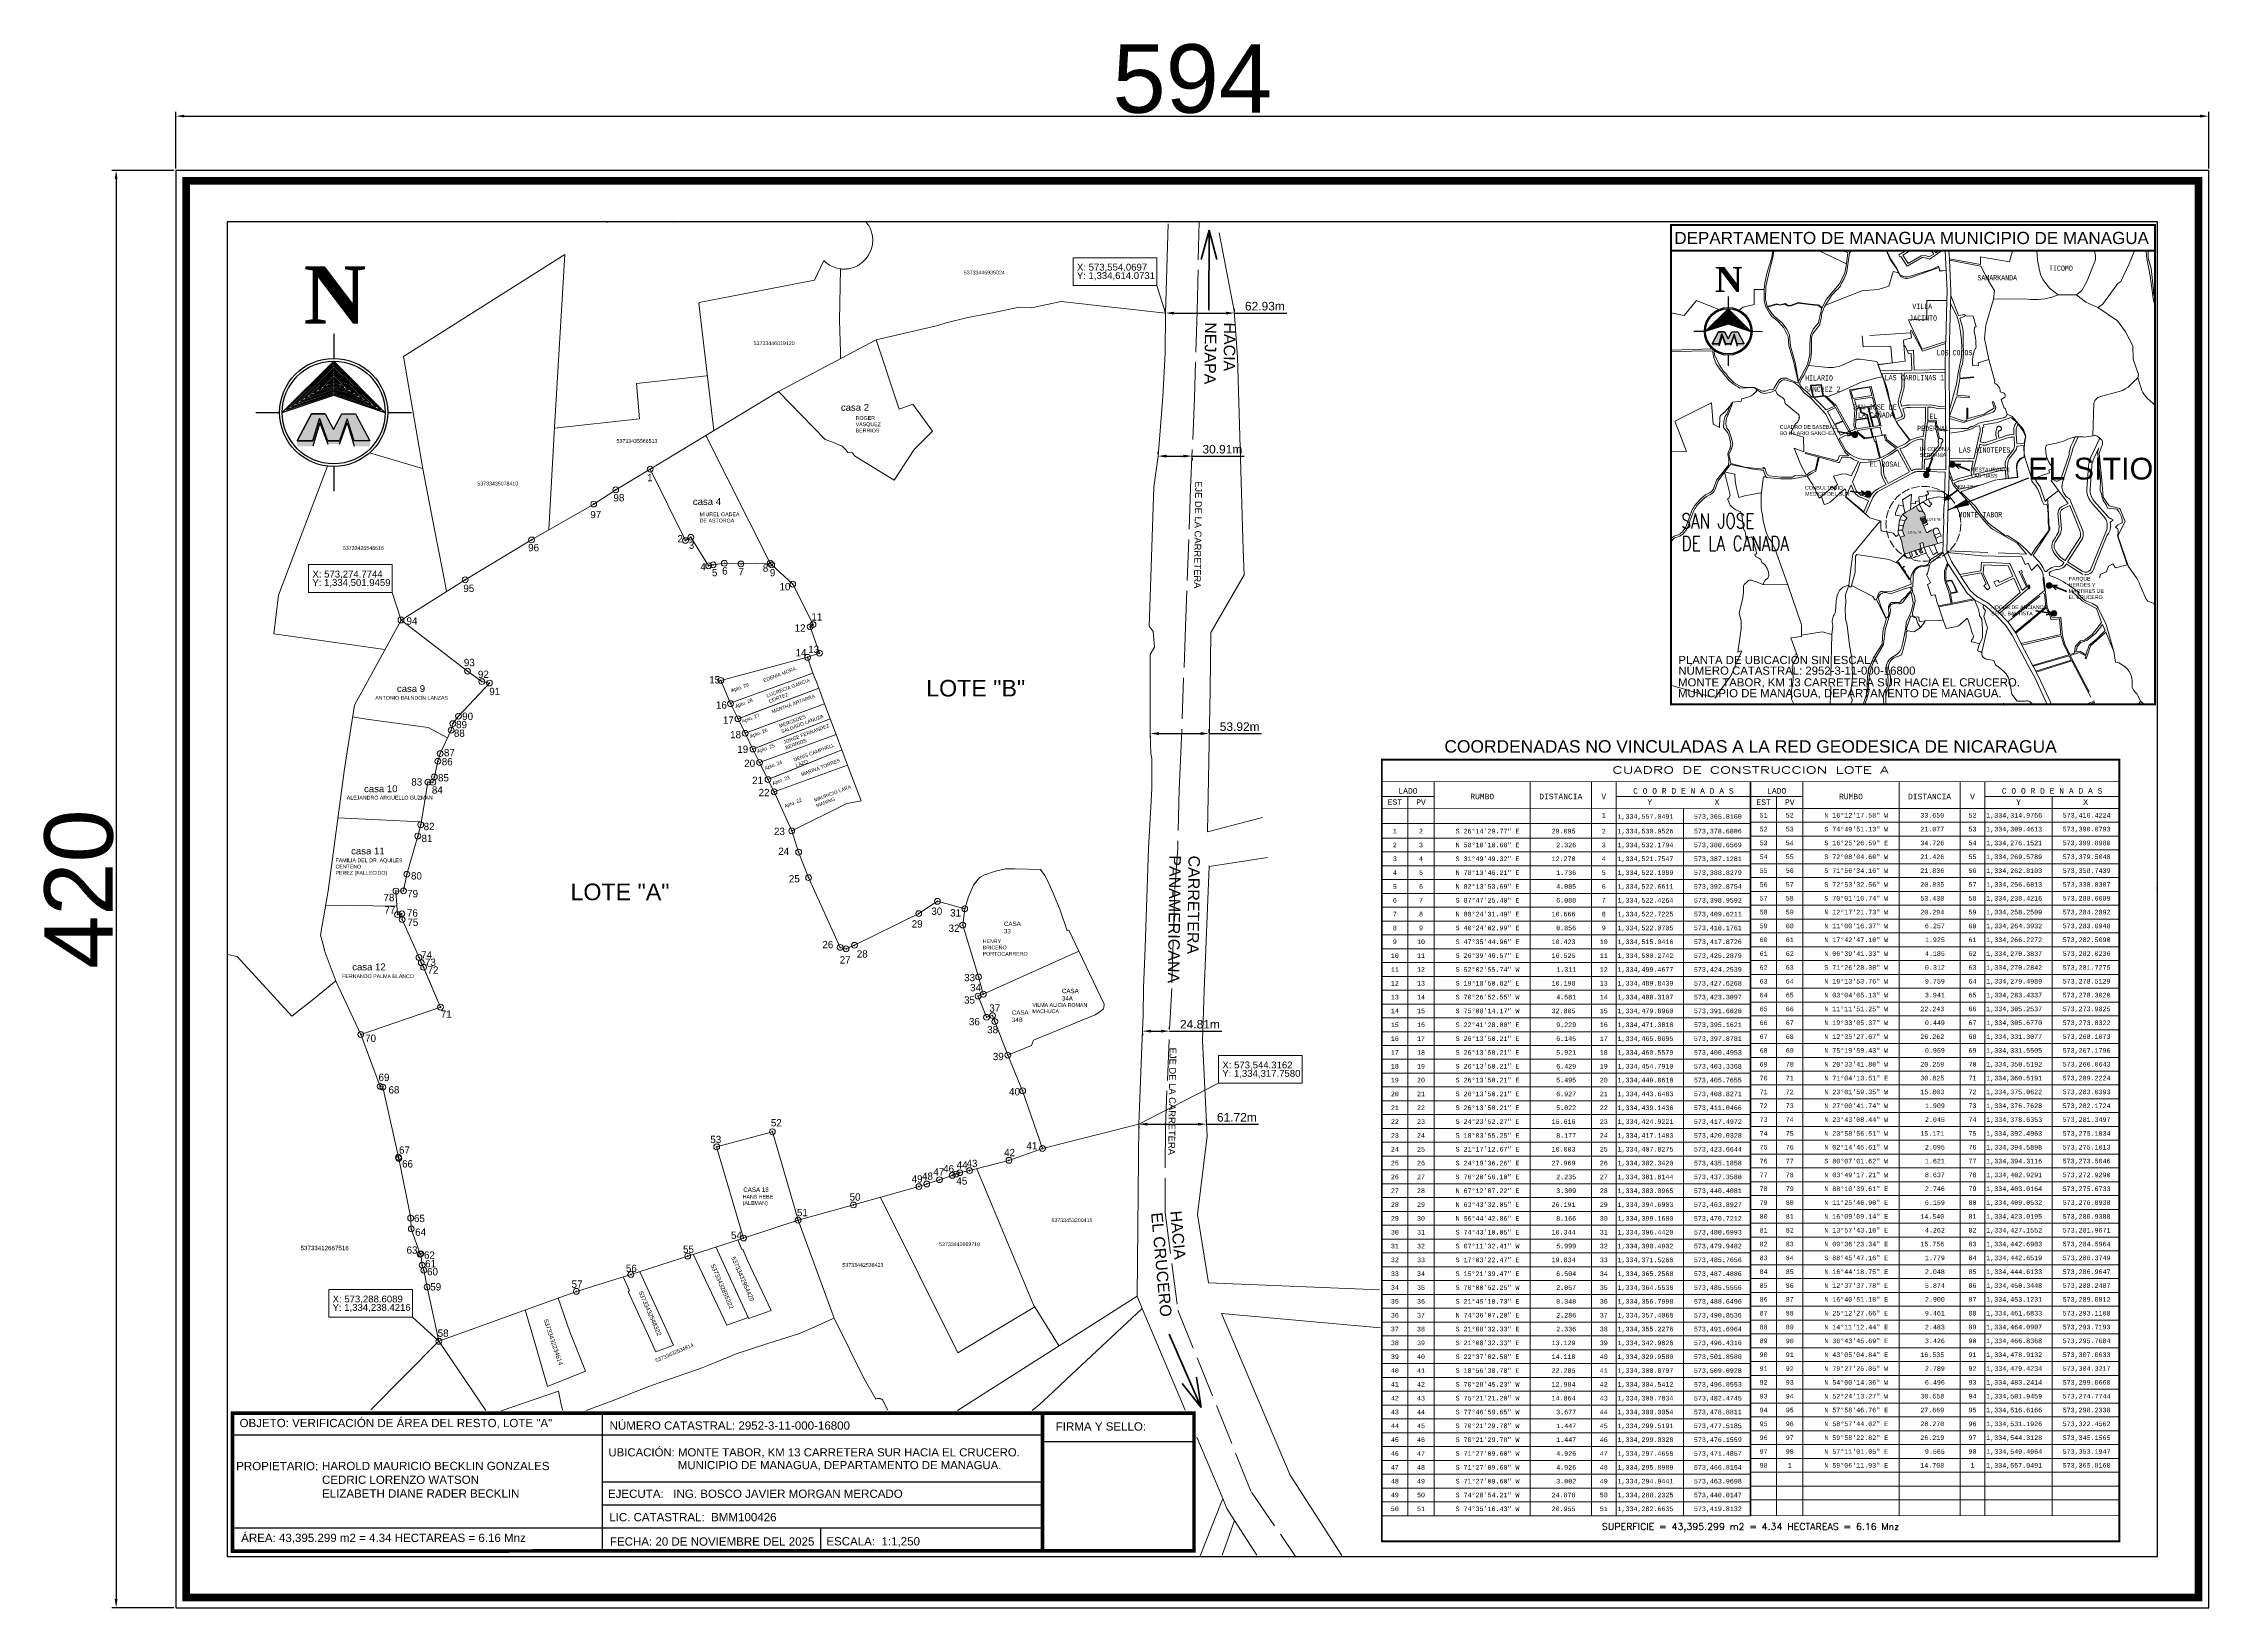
# Model space of a CAD drawing. Header units: millimetres. Extents: x -3245 to 2970, y 1153 to 3965.
# Drawn here: x -631 to 1, y 1656 to 2114 of the extents above; entities that cross this region are included whole.
import ezdxf
from ezdxf.enums import TextEntityAlignment as Align

# ---------------------------------------------------------------- set-up
doc = ezdxf.new("R2010")
doc.units = ezdxf.units.MM
doc.linetypes.add('ACAD_ISO02W100', pattern=[15, 12, -3])
for name, color, linetype in [('-2', 1, 'Continuous'), ('0 - TEXTO', 5, 'Continuous'), ('2', 1, 'Continuous'), ('CIRCULO PI', 2, 'Continuous'), ('CVL_CUADCON', 1, 'Continuous'), ('CVL_CUADCON_LIN', 8, 'Continuous'), ('CVL_CUADCON_TIT', 1, 'Continuous'), ('CVL_CUADCON_TX', 2, 'Continuous'), ('FONDO_MANAGUA', 8, 'ACAD_ISO02W100'), ('Nombres_Barrios', 7, 'Continuous'), ('Nombres_Comarcas', 7, 'Continuous'), ('NORTE', 7, 'Continuous'), ('POLIGONOS', 7, 'Continuous'), ('TEXTO 2', 7, 'Continuous'), ('TEXTOS', 2, 'Continuous')]:
    doc.layers.add(name, color=color, linetype=linetype)
doc.layers.add('FRAME 070', color=7, linetype='Continuous', lineweight=70)
doc.styles.add('CRISTHIAM', font='timesbd.ttf', dxfattribs={"height": 0.428625})
doc.styles.add('HUECA1', font='HUECA1.shx')
doc.styles.add('LOPEZ', font='TCCM____.TTF')
doc.styles.add('MONOTXT', font='MONOTXT', dxfattribs={"height": 0.2})
doc.styles.add('MONOTXT4', font='MONOTXT4.shx')
doc.styles.add('PI', font='arial.ttf', dxfattribs={"height": 0.4})
doc.styles.add('ROMANS', font='ROMANS', dxfattribs={"height": 0.2})
doc.styles.get("Standard").update_dxf_attribs({"font": 'arial.ttf'})
doc.dimstyles.new('ISO-25', dxfattribs={"dimtxt": 2.5, "dimasz": 2.5, "dimexe": 1.25, "dimexo": 0.625, "dimtad": 1, "dimdec": 3, "dimtxsty": 'Standard', "dimcen": 2.5, "dimadec": 0, "dimazin": 0, "dimtfac": 1, "dimtdec": 3, "dimtmove": 0, "dimatfit": 3, "dimfxl": 1, "dimarcsym": 0})
doc.dimstyles.new('RONI-250', dxfattribs={"dimtxt": 2.5, "dimasz": 2.5, "dimexe": 1.25, "dimexo": 0.625, "dimgap": 0.725, "dimtad": 1, "dimzin": 1, "dimdsep": 46, "dimtxsty": 'Standard', "dimcen": 2.5, "dimclrd": 256, "dimclre": 256, "dimclrt": 5, "dimaunit": 1, "dimadec": 4, "dimazin": 0, "dimtfac": 1, "dimtmove": 0, "dimatfit": 3, "dimfxl": 1, "dimlwd": -1, "dimlwe": -1, "dimarcsym": 0})

# ---------------------------------------------------------------- blocks, each defined once
blk = doc.blocks.new('*D89')
at = {"color": 0, "lineweight": -2, "transparency": 16777216}
for p, q in [((-592.65, 2077.03), (-592.65, 2093.55)), ((-590.15, 2092.3), (-1.15, 2092.3)), ((1.35, 2077.03), (1.35, 2093.55))]:
    blk.add_line(p, q, dxfattribs=at)
at = {"color": 0, "lineweight": 9, "transparency": 16777216}
for points in [[(-590.15, 2092.72), (-590.15, 2091.89), (-592.65, 2092.3)], [(-1.15, 2092.72), (-1.15, 2091.89), (1.35, 2092.3)]]:
    blk.add_solid(points, dxfattribs=at)
at = {"layer": 'Defpoints', "color": 0, "lineweight": 9, "transparency": 16777216}
for p in [(1.35, 2092.3), (-592.65, 2076.4), (1.35, 2076.4)]:
    blk.add_point(p, dxfattribs=at)
at = {"color": 0, "transparency": 16777216, "insert": (-295.65, 2103.14), "char_height": 2.5, "attachment_point": 5}
blk.add_mtext('{\\H8x;594}', dxfattribs=at)
blk = doc.blocks.new('*D90')
at = {"color": 0, "lineweight": -2, "transparency": 16777216}
for p, q in [((-593.27, 2076.4), (-611.36, 2076.4)), ((-610.11, 2073.9), (-610.11, 1658.9)), ((-593.27, 1656.4), (-611.36, 1656.4))]:
    blk.add_line(p, q, dxfattribs=at)
at = {"color": 0, "lineweight": 9, "transparency": 16777216}
for points in [[(-610.53, 2073.9), (-609.7, 2073.9), (-610.11, 2076.4)], [(-610.53, 1658.9), (-609.7, 1658.9), (-610.11, 1656.4)]]:
    blk.add_solid(points, dxfattribs=at)
at = {"layer": 'Defpoints', "color": 0, "lineweight": 9, "transparency": 16777216}
for p in [(-592.65, 2076.4), (-610.11, 1656.4), (-592.65, 1656.4)]:
    blk.add_point(p, dxfattribs=at)
at = {"color": 0, "transparency": 16777216, "insert": (-620.95, 1866.4), "char_height": 2.5, "attachment_point": 5, "rotation": 90}
blk.add_mtext('{\\H8x;420}', dxfattribs=at)
blk = doc.blocks.new('*D110')
at = {"transparency": 16777216}
for p, q in [((-303.45, 2035.36), (-303.45, 2035.99)), ((-300.95, 2034.74), (-285.8, 2034.74)), ((-283.3, 2035.01), (-283.3, 2035.99)), ((-283.3, 2034.74), (-268.06, 2034.74))]:
    blk.add_line(p, q, dxfattribs=at)
at = {"lineweight": 9, "transparency": 16777216}
for points in [[(-300.95, 2035.15), (-300.95, 2034.32), (-303.45, 2034.74)], [(-285.8, 2035.15), (-285.8, 2034.32), (-283.3, 2034.74)]]:
    blk.add_solid(points, dxfattribs=at)
at = {"layer": 'Defpoints', "color": 0, "lineweight": 9, "transparency": 16777216}
for p in [(-303.45, 2034.74, 425.74), (-283.3, 2034.74), (-283.3, 2034.39, 438.66)]:
    blk.add_point(p, dxfattribs=at)
at = {"lineweight": 9, "transparency": 16777216, "insert": (-274.43, 2036.74), "char_height": 2.5, "attachment_point": 5}
blk.add_mtext('62.93m', dxfattribs=at)
blk = doc.blocks.new('*D106')
at = {"transparency": 16777216}
for p, q in [((-305.64, 1993.56), (-305.64, 1994.19)), ((-303.14, 1992.94), (-298.22, 1992.94)), ((-295.72, 1992.94), (-280.5, 1992.94)), ((-295.72, 1992.44), (-295.72, 1991.69))]:
    blk.add_line(p, q, dxfattribs=at)
at = {"lineweight": 9, "transparency": 16777216}
for points in [[(-303.14, 1993.36), (-303.14, 1992.52), (-305.64, 1992.94)], [(-298.22, 1993.36), (-298.22, 1992.52), (-295.72, 1992.94)]]:
    blk.add_solid(points, dxfattribs=at)
at = {"layer": 'Defpoints', "color": 0, "lineweight": 9, "transparency": 16777216}
for p in [(-305.64, 1992.93, 425.74), (-295.72, 1993.06, 106.4), (-295.72, 1992.94)]:
    blk.add_point(p, dxfattribs=at)
at = {"lineweight": 9, "transparency": 16777216, "insert": (-286.86, 1994.94), "char_height": 2.5, "attachment_point": 5}
blk.add_mtext('30.91m', dxfattribs=at)
blk = doc.blocks.new('*D107')
at = {"transparency": 16777216}
for p, q in [((-307.92, 1911.27), (-307.92, 1910.62)), ((-305.42, 1911.87), (-293.17, 1911.87)), ((-290.67, 1912.21), (-290.67, 1913.12)), ((-290.67, 1911.87), (-275.44, 1911.87))]:
    blk.add_line(p, q, dxfattribs=at)
at = {"lineweight": 9, "transparency": 16777216}
for points in [[(-305.42, 1912.28), (-305.42, 1911.45), (-307.92, 1911.87)], [(-293.17, 1912.28), (-293.17, 1911.45), (-290.67, 1911.87)]]:
    blk.add_solid(points, dxfattribs=at)
at = {"layer": 'Defpoints', "color": 0, "lineweight": 9, "transparency": 16777216}
for p in [(-307.92, 1911.89, 425.74), (-290.67, 1911.87), (-290.67, 1911.59, 438.66)]:
    blk.add_point(p, dxfattribs=at)
at = {"lineweight": 9, "transparency": 16777216, "insert": (-281.8, 1913.87), "char_height": 2.5, "attachment_point": 5}
blk.add_mtext('53.92m', dxfattribs=at)
blk = doc.blocks.new('*D108')
at = {"transparency": 16777216}
for p, q in [((-311.25, 1797.08), (-311.25, 1796.45)), ((-308.75, 1797.7), (-294, 1797.7)), ((-291.5, 1798.3), (-291.5, 1798.95)), ((-291.5, 1797.7), (-276.26, 1797.7))]:
    blk.add_line(p, q, dxfattribs=at)
at = {"lineweight": 9, "transparency": 16777216}
for points in [[(-308.75, 1798.12), (-308.75, 1797.28), (-311.25, 1797.7)], [(-294, 1798.12), (-294, 1797.28), (-291.5, 1797.7)]]:
    blk.add_solid(points, dxfattribs=at)
at = {"layer": 'Defpoints', "color": 0, "lineweight": 9, "transparency": 16777216}
for p in [(-311.25, 1797.71, 425.74), (-291.5, 1797.7), (-291.5, 1797.68, 438.66)]:
    blk.add_point(p, dxfattribs=at)
at = {"lineweight": 9, "transparency": 16777216, "insert": (-282.63, 1799.7), "char_height": 2.5, "attachment_point": 5}
blk.add_mtext('61.72m', dxfattribs=at)
blk = doc.blocks.new('*D109')
at = {"transparency": 16777216}
for p, q in [((-310.23, 1824.28), (-310.23, 1823.64)), ((-307.73, 1824.89), (-304.79, 1824.89)), ((-302.29, 1825.51), (-302.29, 1826.14)), ((-302.29, 1824.89), (-287.02, 1824.89))]:
    blk.add_line(p, q, dxfattribs=at)
at = {"lineweight": 9, "transparency": 16777216}
for points in [[(-307.73, 1825.31), (-307.73, 1824.48), (-310.23, 1824.89)], [(-304.79, 1825.31), (-304.79, 1824.48), (-302.29, 1824.89)]]:
    blk.add_solid(points, dxfattribs=at)
at = {"layer": 'Defpoints', "color": 0, "lineweight": 9, "transparency": 16777216}
for p in [(-310.23, 1824.91, 425.74), (-302.29, 1824.89), (-302.29, 1824.88, 106.4)]:
    blk.add_point(p, dxfattribs=at)
at = {"lineweight": 9, "transparency": 16777216, "insert": (-293.41, 1826.9), "char_height": 2.5, "attachment_point": 5}
blk.add_mtext('24.81m', dxfattribs=at)

msp = doc.modelspace()

# ---------------------------------------------------------------- hatches: boundary and pattern name
at = {"lineweight": 30}
h = msp.add_hatch(color=5, dxfattribs=at)
h.dxf.hatch_style = 1
h.paths.add_polyline_path([(-140.8981, 2028.5726), (-140.8763, 2028.6462), (-139.8473, 2025.7546), (-138.3061, 2025.7546), (-137.3033, 2028.5726), (-136.4209, 2025.7546), (-134.3899, 2025.7546), (-136.2314, 2029.2371), (-138.0269, 2029.2371), (-139.0767, 2027.2188), (-140.1689, 2029.2371), (-141.922, 2029.2371), (-143.7635, 2025.7546), (-141.7325, 2025.7546)])
at = {"lineweight": 30, "true_color": 0x2424ff}
h = msp.add_hatch(color=160, dxfattribs=at)
h.dxf.hatch_style = 1
h.paths.add_polyline_path([(-140.8583, 2028.0764), (-139.8188, 2025.3236), (-138.2977, 2025.3236), (-137.3109, 2028.0705), (-136.4041, 2025.0476), (-134.3899, 2025.0476), (-134.3899, 2025.7546), (-136.4209, 2025.7546), (-137.3033, 2028.5726), (-138.3061, 2025.7546), (-139.8473, 2025.7546), (-140.8763, 2028.6462), (-141.7325, 2025.7546), (-143.7635, 2025.7546), (-143.7635, 2025.0476), (-141.7493, 2025.0476)])
at = {"lineweight": 30}
h = msp.add_hatch(color=5, dxfattribs=at)
h.dxf.hatch_style = 1
h.paths.add_polyline_path([(-550.7205, 2003.8048), (-550.6711, 2003.9717), (-548.3367, 1997.4118), (-544.8404, 1997.4118), (-542.5653, 2003.8048), (-540.5636, 1997.4118), (-535.9559, 1997.4118), (-540.1337, 2005.3123), (-544.2069, 2005.3123), (-546.5885, 2000.7335), (-549.0663, 2005.3123), (-553.0434, 2005.3123), (-557.2211, 1997.4118), (-552.6135, 1997.4118)])
at = {"lineweight": 30, "true_color": 0x2424ff}
h = msp.add_hatch(color=160, dxfattribs=at)
h.dxf.hatch_style = 1
h.paths.add_polyline_path([(-550.6303, 2002.6792), (-548.272, 1996.434), (-544.8212, 1996.434), (-542.5826, 2002.6656), (-540.5254, 1995.8079), (-535.9559, 1995.8079), (-535.9559, 1997.4118), (-540.5636, 1997.4118), (-542.5653, 2003.8048), (-544.8404, 1997.4118), (-548.3367, 1997.4118), (-550.6711, 2003.9717), (-552.6135, 1997.4118), (-557.2211, 1997.4118), (-557.2211, 1995.8079), (-552.6516, 1995.8079)])
at = {"lineweight": 9}
h = msp.add_hatch(color=8, dxfattribs=at)
h.dxf.hatch_style = 1
h.paths.add_polyline_path([(-101.2237, 1999.1535, 1), (-102.8759, 1999.1535, 1)])
h = msp.add_hatch(color=8, dxfattribs=at)
h.dxf.hatch_style = 1
h.paths.add_polyline_path([(-80.3196, 1987.4986, 1), (-81.9717, 1987.4986, 1)])
h = msp.add_hatch(color=8, dxfattribs=at)
h.dxf.hatch_style = 1
h.paths.add_polyline_path([(-72.7532, 1990.448, 1), (-74.4054, 1990.448, 1)])
h = msp.add_hatch(color=8, dxfattribs=at)
h.dxf.hatch_style = 1
h.paths.add_polyline_path([(-97.3547, 1981.9172, 1), (-99.0068, 1981.9172, 1)])
h = msp.add_hatch(color=7, dxfattribs=at)
h.dxf.hatch_style = 1
h.paths.add_polyline_path([(-82.1745, 1967.6603), (-81.7607, 1966.2363), (-80.8704, 1966.4817), (-79.8148, 1966.7775), (-79.6894, 1966.8196), (-79.4836, 1966.8886), (-79.2778, 1966.9577), (-79.2177, 1966.9791), (-79.1577, 1967.0006), (-78.9993, 1967.0348), (-78.3656, 1967.2004), (-77.8263, 1967.3916), (-78.1451, 1968.3205), (-78.3843, 1968.8945), (-78.6301, 1969.5301), (-78.7272, 1969.5034), (-78.8635, 1969.8451), (-78.7784, 1969.876), (-78.8543, 1970.1524), (-79.1107, 1970.988), (-79.0776, 1971.2503), (-79.5173, 1971.3704), (-79.8182, 1971.1731), (-80.8531, 1970.6622), (-80.9875, 1970.6057), (-81.0832, 1970.629), (-81.591, 1971.752), (-81.751, 1972.1628), (-81.8627, 1972.5054), (-82.1471, 1973.1322), (-82.2448, 1973.3306), (-82.3797, 1973.6044), (-82.4868, 1973.8216), (-82.612, 1974.0758), (-82.7273, 1974.3098), (-82.847, 1974.5527), (-83.0039, 1974.9279), (-81.6066, 1975.2988), (-81.4163, 1975.3663), (-81.565, 1975.7904), (-81.5194, 1975.826), (-81.8462, 1976.4767), (-82.2035, 1976.8031), (-82.2094, 1976.8147), (-82.2098, 1976.8152), (-82.6797, 1976.8022), (-82.9478, 1976.8125), (-83.1261, 1976.7882), (-83.201, 1976.7726), (-83.4862, 1977.232), (-83.5733, 1977.1779), (-84.1402, 1978.3279), (-84.6964, 1977.9951), (-85.0506, 1977.7667), (-86.051, 1977.1885), (-87.1184, 1976.5461), (-88.1522, 1975.8996), (-87.0817, 1975.0754), (-86.8501, 1974.9071), (-86.7291, 1974.8846), (-87.227, 1974.3523), (-87.3173, 1974.2313), (-87.3441, 1974.1252), (-87.5217, 1973.7479), (-87.5584, 1973.6255), (-87.615, 1973.3729), (-87.641, 1973.2864), (-87.7193, 1973.2881), (-87.8352, 1972.6034), (-87.8805, 1972.4212), (-88.0588, 1971.8056), (-88.1126, 1971.5396), (-88.2335, 1971.5357), (-88.2082, 1971.1564), (-88.1378, 1971.1687), (-88.1342, 1971.0764), (-87.8625, 1970.4656), (-87.8262, 1970.3831), (-87.788, 1970.3081), (-87.5153, 1969.6667), (-88.8002, 1969.226), (-88.4869, 1968.3907), (-88.446, 1968.38), (-88.1937, 1967.2505), (-88.1871, 1967.2318), (-87.9968, 1966.2703), (-87.9875, 1966.0969), (-87.8458, 1965.6908), (-87.8328, 1965.6952), (-87.8114, 1965.512), (-87.7856, 1965.4312), (-87.7329, 1965.1605), (-87.5426, 1964.2867), (-85.3294, 1965.0914), (-84.4519, 1965.3614), (-83.537, 1965.6597), (-82.6383, 1965.9494), (-83.071, 1967.4173)])
h.paths.add_polyline_path([(-86.794, 1970.154), (-82.0502, 1970.154), (-82.0502, 1971.2907), (-86.794, 1971.2907)], flags=24)
h = msp.add_hatch(color=8, dxfattribs=at)
h.dxf.hatch_style = 1
h.paths.add_polyline_path([(-44.4199, 1955.1161, 1), (-46.072, 1955.1161, 1)])
h = msp.add_hatch(color=8, dxfattribs=at)
h.dxf.hatch_style = 1
h.paths.add_polyline_path([(-43.0169, 1946.9827, 1), (-44.669, 1946.9827, 1)])
at = {"layer": 'TEXTOS'}
h = msp.add_hatch(color=7, dxfattribs=at)
h.dxf.hatch_style = 1
h.paths.add_polyline_path([(-139.0554, 2031.6286), (-132.4488, 2029.3825), (-139.0459, 2036.0257), (-145.6773, 2029.4061)])
h = msp.add_hatch(color=7, dxfattribs=at)
h.dxf.hatch_style = 1
h.paths.add_polyline_path([(-546.5402, 2010.7375), (-531.5523, 2005.6422), (-546.5186, 2020.713), (-561.5626, 2005.6957)])

# ---------------------------------------------------------------- linework, layer by layer
at = {"layer": '-2', "color": 1, "lineweight": 15}
msp.add_line((-13.6625, 1889.5462), (-13.6483, 1889.5525), dxfattribs=at)
at = {"color": 1, "lineweight": 15}
for p, q in [((-302.6713, 2060.8629, 425.7391), (-303.4518, 2034.7374, 425.7391)), ((-86.0214, 1964.3349), (-86.1531, 1964.7919)), ((-85.7918, 1963.5573), (-86.0214, 1964.3349)), ((-85.6248, 1964.984), (-85.4327, 1964.4411)), ((-76.2195, 1964.8139), (-75.5268, 1963.1773)), ((-74.943, 1964.7349), (-72.3869, 1964.5055)), ((-406.5027, 1929.5197, 425.7391), (-428.8036, 1921.4173, 425.7391)), ((-428.3926, 1916.1864, 425.7391), (-404.7929, 1925.105, 425.7391)), ((-404.7929, 1925.105, 425.7391), (-426.1749, 1917.0244, 425.7391)), ((-426.2991, 1911.9375, 425.7391), (-403.0819, 1920.5622, 425.7391)), ((-403.0819, 1920.5622, 425.7391), (-424.1525, 1912.7349, 425.7391)), ((-424.0261, 1907.3245, 425.7391), (-401.4186, 1916.1274, 425.7391)), ((-399.699, 1911.5423, 425.7391), (-422.0833, 1903.3815, 425.7391)), ((-421.9957, 1908.1151, 425.7391), (-401.4186, 1916.1272, 425.7391)), ((-398.0312, 1907.0828, 425.7391), (-419.6343, 1898.4112, 425.7391)), ((-417.636, 1899.2133, 425.7391), (-398.0312, 1907.0828, 425.7391)), ((-396.3826, 1902.6576, 425.7391), (-417.865, 1894.8203, 425.7391)), ((-545.2848, 1887.2279, 425.7391), (-520.9644, 1886.0907, 740.5799)), ((-311.2538, 1797.7091, 425.7391), (-311.7802, 1747.4038, 425.7391)), ((-431.6642, 1738.9802, 425.7391), (-441.4927, 1759.6844, 425.7391)), ((-434.888, 1761.8132, 425.7391), (-425.4019, 1741.17, 425.7391)), ((-311.7802, 1747.4038, 425.7391), (-364.2277, 1714.009, 425.7391)), ((-311.7802, 1747.4038, 425.7391), (-310.2626, 1743.8161, 425.7391)), ((-290.8644, 1751.2959, 425.7391), (-240.9142, 1749.3008, 425.7391)), ((-425.4019, 1741.17, 425.7391), (-431.6642, 1738.9802, 425.7391)), ((-332.4755, 1723.1161, 425.7391), (-310.2626, 1743.8161, 425.7391)), ((-310.2626, 1743.8161, 425.7391), (-297.6896, 1714.1091, 425.7391)), ((-287.0914, 1742.3816, 425.7391), (-240.6939, 1738.2182, 425.7391)), ((-287.0914, 1742.3816, 425.7391), (-240.6939, 1738.2182, 425.7391)), ((-477.5015, 1737.0487, 425.7391), (-472.9093, 1725.549, 425.7391)), ((-332.4755, 1723.1161, 425.7391), (-336.3844, 1719.3511, 425.7391)), ((-336.3844, 1719.3511, 425.7391), (-340.4172, 1715.7187, 425.7391)), ((-294.3388, 1706.1918, 425.7391), (-286.7605, 1688.2862, 425.7391)), ((-293.3933, 1671.6021, 425.7391), (-286.7605, 1688.2862, 425.7391)), ((-286.7605, 1688.2862, 425.7391), (-285.5202, 1685.3555, 425.7391)), ((-285.5202, 1685.3555, 425.7391), (-283.2696, 1681.8638, 425.7391)), ((-286.9073, 1671.7758, 425.7391), (-283.2696, 1681.8638, 425.7391)), ((-283.2696, 1681.8638, 425.7391), (-276.7454, 1671.741, 425.7391))]:
    msp.add_line(p, q, dxfattribs=at)
at = {"color": 8, "linetype": 'ACAD_ISO02W100', "lineweight": 15}
for p, q in [((-294.2619, 2035.3455, 106.4028), (-293.6342, 2061.4019, 106.4028)), ((-303.5136, 1796.9657, 106.4028), (-303.5851, 1771.859, 106.4028)), ((-303.5851, 1771.859, 106.4028), (-299.8637, 1743.3292, 106.4028)), ((-299.8637, 1743.3292, 106.4028), (-278.3861, 1690.1984)), ((-278.3861, 1690.1984), (-265.451, 1671.4019))]:
    msp.add_line(p, q, dxfattribs=at)
at = {"color": 7, "lineweight": 50}
for p, q in [((-290.712, 2058.9908), (-293.061, 2050.3817)), ((-290.8502, 2035.6235), (-290.712, 2058.9908)), ((-290.712, 2058.9908), (-288.465, 2050.3546)), ((-302.4266, 1736.3249), (-293.0478, 1714.9219)), ((-293.0478, 1714.9219), (-298.6134, 1721.8974)), ((-293.0478, 1714.9219), (-294.4038, 1723.7421))]:
    msp.add_line(p, q, dxfattribs=at)
at = {"color": 5}
for p, q in [((-141.922, 2029.2371, -0.017), (-140.1689, 2029.2371, -0.017)), ((-140.8583, 2028.0764, -0.017), (-141.7493, 2025.0476, -0.017)), ((-140.8763, 2028.6462, -0.017), (-141.7325, 2025.7546, -0.017)), ((-139.8473, 2025.7546, -0.017), (-140.8763, 2028.6462, -0.017)), ((-140.8583, 2028.0764, -0.017), (-139.8188, 2025.3236, -0.017)), ((-138.3061, 2025.7546, -0.017), (-139.8473, 2025.7546, -0.017)), ((-137.3033, 2028.5726, -0.017), (-138.3061, 2025.7546, -0.017)), ((-138.2977, 2025.3236, -0.017), (-137.3109, 2028.0705, -0.017)), ((-138.0269, 2029.2371, -0.017), (-136.2314, 2029.2371, -0.017)), ((-137.3109, 2028.0705, -0.017), (-136.4041, 2025.0476, -0.017)), ((-136.4209, 2025.7546, -0.017), (-137.3033, 2028.5726, -0.017)), ((-553.0434, 2005.3123, -0.0089), (-549.0663, 2005.3123, -0.0089)), ((-550.6303, 2002.6792, -0.0089), (-552.6516, 1995.8079, -0.0089)), ((-550.6711, 2003.9717, -0.0089), (-552.6135, 1997.4118, -0.0089)), ((-548.3367, 1997.4118, -0.0089), (-550.6711, 2003.9717, -0.0089)), ((-550.6303, 2002.6792, -0.0089), (-548.272, 1996.434, -0.0089)), ((-542.5653, 2003.8048, -0.0089), (-544.8404, 1997.4118, -0.0089)), ((-544.8212, 1996.434, -0.0089), (-542.5826, 2002.6656, -0.0089)), ((-544.2069, 2005.3123, -0.0089), (-540.1337, 2005.3123, -0.0089)), ((-542.5826, 2002.6656, -0.0089), (-540.5254, 1995.8079, -0.0089)), ((-540.5636, 1997.4118, -0.0089), (-542.5653, 2003.8048, -0.0089)), ((-544.8404, 1997.4118, -0.0089), (-548.3367, 1997.4118, -0.0089))]:
    msp.add_line(p, q, dxfattribs=at)
at = {"color": 7, "lineweight": 35}
for p, q in [((-107.1593, 2000.0934), (-102.3879, 1999.2663)), ((-102.3879, 1999.2663), (-103.9216, 2000.2)), ((-102.3879, 1999.2663), (-104.1464, 1998.9032)), ((-80.9977, 1987.8444), (-81.0501, 1989.6392)), ((-79.3554, 1992.4), (-80.9977, 1987.8444)), ((-80.9977, 1987.8444), (-79.812, 1989.1929)), ((-72.9125, 1990.461), (-71.1169, 1990.4673)), ((-68.4006, 1988.702), (-72.9125, 1990.461)), ((-72.9125, 1990.461), (-71.5949, 1989.2411)), ((-103.457, 1982.697), (-98.6855, 1981.8699)), ((-98.6855, 1981.8699), (-100.4441, 1981.5069)), ((-98.6855, 1981.8699), (-100.2193, 1982.8036)), ((-72.0495, 1982.9493), (-75.9228, 1980.0427)), ((-75.9228, 1980.0427), (-74.9815, 1981.5718)), ((-75.9228, 1980.0427), (-74.1916, 1980.5191)), ((-44.5791, 1955.129), (-42.7835, 1955.1353)), ((-40.0672, 1953.3701), (-44.5791, 1955.129)), ((-44.5791, 1955.129), (-43.2615, 1953.9091)), ((-49.1192, 1947.7625), (-44.3477, 1946.9354)), ((-44.3477, 1946.9354), (-46.1063, 1946.5724)), ((-44.3477, 1946.9354), (-45.8815, 1947.8691))]:
    msp.add_line(p, q, dxfattribs=at)
at = {"color": 1, "lineweight": 0}
for p, q in [((-75.6217, 1988.2928), (-75.8443, 1980.8408)), ((-80.9521, 1982.6767), (-80.9534, 1982.79)), ((-80.9534, 1982.79), (-77.9592, 1982.7059)), ((-80.9426, 1982.4773), (-80.9521, 1982.6767)), ((-80.8652, 1982.4573), (-80.9426, 1982.4773)), ((-80.7807, 1982.4175), (-80.8652, 1982.4573)), ((-80.7244, 1982.3778), (-80.7807, 1982.4175)), ((-80.6876, 1982.3441), (-80.7244, 1982.3778)), ((-80.6627, 1982.3065), (-80.6876, 1982.3441)), ((-77.9592, 1982.7059), (-76.857, 1982.7324)), ((-76.857, 1982.7324), (-76.56, 1982.4972)), ((-76.56, 1982.4972), (-75.7934, 1982.5453)), ((-74.6417, 1982.2799), (-75.1508, 1965.226)), ((-81.5214, 1975.0444), (-82.7499, 1974.598)), ((-82.7273, 1974.3098), (-81.4272, 1974.8012)), ((-82.612, 1974.0758), (-81.3329, 1974.5509)), ((-81.4272, 1974.8012), (-82.6051, 1974.356)), ((-81.3329, 1974.5509), (-82.4937, 1974.1197)), ((-82.4868, 1973.8216), (-81.2413, 1974.3066)), ((-82.3749, 1973.8652), (-81.2413, 1974.3066)), ((-89.1669, 1972.7145), (-87.8271, 1972.6518, 17.3447)), ((-81.1466, 1974.054), (-82.3797, 1973.6044)), ((-81.0547, 1973.8083), (-82.2448, 1973.3306)), ((-82.1347, 1973.3748), (-81.0547, 1973.8083)), ((-80.9639, 1973.5645), (-82.047, 1973.1694)), ((-85.1797, 1963.8076), (-85.7918, 1963.5573)), ((-85.4327, 1964.4411), (-85.1797, 1963.8076)), ((-82.9075, 1964.5475), (-83.449, 1965.6881)), ((-83.0851, 1965.8054), (-82.5625, 1964.6681)), ((-82.5625, 1964.6681), (-82.9075, 1964.5475)), ((-76.3031, 1965.0115), (-79.1924, 1963.1718)), ((-77.6585, 1963.4661), (-77.8807, 1963.266)), ((-77.4432, 1963.6735), (-77.6585, 1963.4661)), ((-77.4432, 1963.6735), (-76.2195, 1964.8139)), ((-76.2741, 1967.7829), (-76.3031, 1965.0115)), ((-76.3031, 1965.0115), (-76.2195, 1964.8139)), ((-75.3422, 1962.7412), (-74.9248, 1961.7547)), ((-75.2902, 1960.8356), (-74.9248, 1961.7547)), ((-75.1508, 1965.226), (-72.3991, 1965.116)), ((-75.1508, 1965.226), (-74.943, 1964.7349)), ((-74.943, 1964.7349), (-73.8407, 1962.1304)), ((-74.9248, 1961.7547), (-74.8564, 1961.5933)), ((-74.8564, 1961.5933), (-74.7324, 1961.4009)), ((-74.9328, 1960.8452), (-74.7324, 1961.4009)), ((-74.7324, 1961.4009), (-74.373, 1960.8433))]:
    msp.add_line(p, q, dxfattribs=at)
at = {"color": 7, "lineweight": 15}
msp.add_line((-311.2538, 1797.7091, 425.7391), (-288.0012, 1809.6738), dxfattribs=at)
for points in [[(1.3517, 1656.4019), (1.3517, 2076.4019), (-592.6483, 2076.4019), (-592.6483, 1656.4019)], [(-577.6483, 2061.4019), (-577.6483, 1671.4019), (-13.6483, 1671.4019), (-13.6483, 2061.4019)]]:
    msp.add_lwpolyline(points, close=True)
at = {"const_width": 2.28}
msp.add_lwpolyline([(-1.6483, 1659.4019), (-1.6483, 2073.4019), (-589.6483, 2073.4019), (-589.6483, 1659.4019)], close=True, dxfattribs=at)
msp.add_lwpolyline([(-577.6483, 1671.4019), (-13.6483, 1671.4019), (-13.6483, 2061.4019), (-577.6483, 2061.4019)])
at = {"color": 1, "lineweight": 15, "elevation": 425.7391}
for points in [[(-398.4246, 2021.4306), (-398.4344, 2023.401), (-398.7189, 2032.5378), (-398.4195, 2047.6473), (-398.1677, 2047.6288), (-397.9459, 2047.6105), (-397.7128, 2047.5978), (-397.4803, 2047.5936), (-397.2737, 2047.5941), (-397.0196, 2047.6039), (-396.7591, 2047.6227), (-396.4922, 2047.646), (-396.3483, 2047.6648), (-396.2215, 2047.6814), (-396.0742, 2047.7058), (-395.8448, 2047.746), (-395.67, 2047.7853), (-395.396, 2047.854), (-395.0783, 2047.9337), (-394.9981, 2047.9539), (-394.573, 2048.1057), (-394.2026, 2048.2411), (-393.892, 2048.3903), (-393.6941, 2048.4885), (-393.5108, 2048.5793), (-393.2343, 2048.7175), (-392.9819, 2048.8839), (-392.6663, 2049.0919), (-392.3604, 2049.2975), (-392.1935, 2049.4328), (-391.6871, 2049.8635), (-390.9043, 2050.6906), (-390.2477, 2051.6307), (-389.4553, 2053.3304), (-389.1255, 2054.6384), (-389.022, 2056.3037), (-389.1806, 2057.6745), (-389.4438, 2058.6352), (-389.6086, 2059.0796), (-389.7962, 2059.5089), (-389.9882, 2059.9483), (-390.2117, 2060.2921), (-390.4572, 2060.6698), (-390.7092, 2061.0575), (-390.8125, 2061.2341), (-390.9155, 2061.3424)], [(-483.6499, 1971.3725), (-481.9732, 2001.3883), (-478.9648, 2051.8145), (-526.179, 2022.0372), (-520.4911, 1989.2034), (-517.1604, 1972.0037), (-514.667, 1959.1274), (-513.603, 1953.4509)], [(-398.4316, 2047.652), (-399.4782, 2047.8691), (-400.5786, 2048.2371), (-401.2299, 2048.5583), (-401.6156, 2048.7664), (-402.0091, 2049.0187), (-402.3726, 2049.272), (-402.7006, 2049.527), (-402.9902, 2049.7855), (-403.2861, 2050.0574), (-406.085, 2044.3987), (-439.7787, 2037.8638), (-439.7627, 2037.6007), (-439.8758, 2037.5883), (-435.4347, 2000.394)], [(-437.8052, 1998.9465), (-418.9961, 1961.6644), (-418.5552, 1961.1427), (-412.3986, 1955.5201), (-406.467, 1943.7074), (-407.2941, 1943.0623), (-404.596, 1935.364), (-408.0493, 1934.1376), (-406.5009, 1929.5151), (-405.4015, 1926.6763), (-404.7929, 1925.105), (-403.0819, 1920.5622), (-401.4186, 1916.1274), (-399.699, 1911.5423), (-398.0312, 1907.0828), (-396.3826, 1902.6576), (-392.396, 1892.1632), (-396.5612, 1891.4163), (-412.6989, 1883.4317), (-410.6706, 1877.2133), (-407.7656, 1869.7574), (-398.5494, 1849.3711), (-396.8118, 1848.9491), (-394.372, 1849.9746), (-375.5862, 1859.2487), (-370.1239, 1862.8306), (-362.1423, 1860.65), (-361.0157, 1864.0998), (-360.4471, 1865.5499), (-359.5491, 1867.5347), (-358.2095, 1869.3283), (-357.6452, 1869.8526), (-356.5214, 1870.4848), (-353.1314, 1871.6672), (-350.2133, 1872.33), (-347.4802, 1872.2951), (-339.969, 1872.0975), (-338.7283, 1870.3648), (-337.7516, 1868.533), (-336.059, 1864.7454), (-334.2792, 1860.2058), (-332.213, 1854.1817), (-331.7298, 1854.3872), (-328.8117, 1848.2342), (-321.3823, 1832.8024), (-321.4548, 1831.8206), (-321.7074, 1831.2914), (-322.6196, 1830.4927), (-323.9887, 1829.6878), (-342.0603, 1822.2515), (-342.6119, 1820.7208), (-349.5576, 1817.8869), (-345.217, 1807.4681), (-339.4297, 1790.6071), (-311.2538, 1797.7091), (-310.2765, 1822.9377), (-310.2987, 1823.1969), (-310.2267, 1824.9062), (-310.0283, 1829.6188), (-309.8658, 1837.5341), (-309.4236, 1849.3389), (-308.4196, 1878.4071), (-308.2417, 1881.6691), (-307.4706, 1895.8122), (-307.4526, 1904.6165), (-307.7246, 1906.0159), (-307.9199, 1911.8903), (-307.9658, 1934.9513), (-306.7105, 1937.0744), (-307.0455, 1941.7073), (-308.218, 1943.2148), (-307.8401, 1954.7475), (-306.9256, 1983.8325), (-305.6429, 1992.9307), (-304.2443, 2010.2486), (-303.6082, 2023.0584), (-303.4518, 2034.7374), (-333.9882, 2038.0766), (-342.6142, 2036.2903), (-346.2311, 2036.4658), (-354.0485, 2034.8387), (-361.1973, 2033.4185), (-367.5491, 2031.8441), (-370.0465, 2031.1154), (-388.0267, 2026.9494), (-381.3352, 2006.6873), (-377.3493, 2008.0864), (-371.5153, 2000.2708), (-376.8828, 1994.8353), (-382.7642, 1985.8864), (-394.3217, 1993.0464), (-394.9462, 1993.9235), (-396.3147, 1994.004), (-396.9207, 1994.7573), (-397.9929, 1995.8687), (-400.3431, 1996.8385), (-402.9084, 1997.7463), (-416.5208, 2011.826), (-437.8052, 1998.9465)], [(-416.5208, 2011.826), (-388.0267, 2026.9494)], [(-437.3506, 2016.4394), (-437.5913, 2016.3919), (-458.0128, 2014.1728), (-457.1413, 2003.8552), (-481.9902, 2001.095)], [(-520.5584, 1989.3519), (-536.0711, 1993.8741)], [(-454.0397, 1989.1228), (-437.8052, 1998.9465)], [(-548.3854, 1990.0095), (-562.6942, 1952.2638), (-564.0598, 1941.0249), (-531.6067, 1936.3864)], [(-526.8657, 1945.0447), (-507.4325, 1930.081), (-503.2278, 1927.0267), (-501.0346, 1926.6185), (-510.0705, 1916.9574), (-511.7098, 1914.7605), (-512.1966, 1912.8346), (-515.4202, 1905.9864), (-516.0863, 1903.7637), (-517.1134, 1899.1786), (-517.5853, 1897.6095), (-519.0081, 1897.6402), (-521.1116, 1885.2121), (-521.9342, 1881.9035), (-525.1702, 1870.7305), (-526.1466, 1865.9011), (-528.342, 1865.8312), (-527.8816, 1858.9372), (-526.6042, 1859.1598), (-526.5385, 1857.485), (-521.6055, 1846.3962), (-520.9473, 1844.8981), (-520.2538, 1843.5377), (-515.3073, 1831.9032), (-538.6338, 1823.9033), (-545.7761, 1839.3118), (-549.3447, 1848.6502), (-549.2408, 1848.7206), (-550.4201, 1852.9571), (-548.1305, 1865.9296), (-543.3766, 1901.509), (-540.4847, 1920.1728), (-526.8657, 1945.0447), (-507.4325, 1930.081), (-503.2278, 1927.0267), (-501.0346, 1926.6185)], [(-433.4129, 1927.4065), (-430.5652, 1920.5958), (-428.8036, 1921.4173), (-406.5027, 1929.5197), (-408.0493, 1934.1376), (-433.4129, 1927.4065)], [(-513.2434, 1910.5835), (-518.947, 1913.6032), (-536.9503, 1916.0986), (-541.0183, 1916.7289)], [(-528.0387, 1861.4417), (-548.876, 1861.7055)], [(-328.8117, 1848.2342), (-356.7113, 1835.7043), (-358.2576, 1835.142), (-355.7826, 1828.9394), (-354.0196, 1829.4249), (-349.5576, 1817.8869)], [(-545.9486, 1839.5498), (-552.4092, 1834.2533), (-558.8119, 1829.3145), (-574.7282, 1846.7092), (-577.5745, 1847.273)], [(-334.5879, 1732.8695), (-342.0705, 1744.9056), (-358.6234, 1784.6792)], [(-341.6826, 1744.3096), (-364.1602, 1730.8391), (-386.7206, 1776.3229)], [(-472.7172, 1714.0085), (-464.429, 1717.194), (-454.7863, 1720.9442), (-446.4277, 1723.8854), (-439.6004, 1726.2299), (-437.163, 1727.2129), (-428.5949, 1730.6685), (-419.704, 1733.5632), (-410.7649, 1736.4543), (-406.1687, 1738.4172), (-401.6199, 1740.4241), (-400.2801, 1741.0152), (-410.8462, 1769.6363)], [(-426.7769, 1764.4276), (-410.8462, 1769.6363)], [(-400.1969, 1740.846), (-391.5385, 1723.2586), (-388.131, 1717.3324), (-387.9157, 1717.4362), (-387.729, 1717.4983), (-387.5745, 1717.5313), (-387.3899, 1717.5525), (-387.2347, 1717.5529), (-387.0762, 1717.5395), (-386.9393, 1717.5154), (-386.8276, 1717.4865), (-386.7316, 1717.4552), (-386.6148, 1717.4073), (-386.5094, 1717.3551), (-386.406, 1717.2944), (-386.272, 1717.1998), (-386.1662, 1717.1098), (-384.6483, 1714.1009)], [(-287.0914, 1742.3816), (-267.0834, 1695.105), (-251.9995, 1671.7016)], [(-515.7992, 1734.2463), (-535.7028, 1714.2691)], [(-515.7992, 1734.2463), (-502.1272, 1713.9991)], [(-497.5965, 1713.9042), (-480.8133, 1719.6389), (-479.9569, 1715.3219), (-479.5662, 1714.0288)]]:
    msp.add_lwpolyline(points, dxfattribs=at)
at = {"linetype": 'ByBlock', "const_width": 0.5892}
for points in [[(-155.7661, 2052.949), (-14.352, 2052.949), (-14.352, 2060.5205), (-155.7661, 2060.5205)], [(-14.352, 2052.949), (-155.7661, 2052.949), (-155.7661, 1920.3732), (-14.352, 1920.3732)]]:
    msp.add_lwpolyline(points, close=True, dxfattribs=at)
at = {"color": 7, "lineweight": 15}
for points in [[(-330.4902, 2050.9149), (-306.0165, 2050.9149), (-306.0165, 2042.8195), (-330.4902, 2042.8195)], [(-288.0012, 1817.7692), (-263.5275, 1817.7692), (-263.5275, 1809.6738), (-288.0012, 1809.6738)], [(-547.9904, 1749.3699), (-523.5167, 1749.3699), (-523.5167, 1741.2745), (-547.9904, 1741.2745)]]:
    msp.add_lwpolyline(points, close=True, dxfattribs=at)
for points in [[(-306.0165, 2042.8195), (-303.4518, 2034.7374)], [(-523.5167, 1741.2745), (-515.7992, 1734.2463)]]:
    msp.add_lwpolyline(points, dxfattribs=at)
at = {"color": 8, "linetype": 'ACAD_ISO02W100', "lineweight": 15, "elevation": 106.4028}
msp.add_lwpolyline([(-294.2619, 2035.3455), (-294.9724, 2009.8118), (-296.1514, 1983.5514), (-297.6138, 1943.142), (-298.7527, 1913.0307), (-299.1873, 1901.8794), (-299.5177, 1895.505), (-299.8941, 1878.3386), (-300.7312, 1866.0455), (-301.66, 1837.388), (-302.4179, 1822.4329), (-303.5136, 1796.9657)], dxfattribs=at)
at = {"color": 5}
for points, elevation in [([(-140.1689, 2029.2371), (-141.922, 2029.2371), (-143.7635, 2025.7546), (-141.7325, 2025.7546), (-140.8763, 2028.6462), (-139.8473, 2025.7546), (-138.3061, 2025.7546)], -0.017), ([(-140.8981, 2028.5726), (-141.7325, 2025.7546), (-143.7635, 2025.7546), (-141.922, 2029.2371), (-140.1689, 2029.2371), (-139.0767, 2027.2188), (-138.0269, 2029.2371), (-136.2314, 2029.2371), (-134.3899, 2025.7546), (-136.4209, 2025.7546), (-137.3033, 2028.5726), (-138.3061, 2025.7546), (-139.8473, 2025.7546), (-140.8763, 2028.6462)], -0.017), ([(-137.3033, 2028.5726), (-138.3061, 2025.7546), (-139.8473, 2025.7546)], -0.017), ([(-139.0767, 2027.2188), (-138.0269, 2029.2371)], -0.017), ([(-137.9845, 2029.2371), (-136.2314, 2029.2371), (-134.3899, 2025.7546), (-136.4209, 2025.7546)], -0.017), ([(-549.0663, 2005.3123), (-553.0434, 2005.3123), (-557.2211, 1997.4118), (-552.6135, 1997.4118), (-550.6711, 2003.9717), (-548.3367, 1997.4118), (-544.8404, 1997.4118)], -0.0089), ([(-550.7205, 2003.8048), (-552.6135, 1997.4118), (-557.2211, 1997.4118), (-553.0434, 2005.3123), (-549.0663, 2005.3123), (-546.5885, 2000.7335), (-544.2069, 2005.3123), (-540.1337, 2005.3123), (-535.9559, 1997.4118), (-540.5636, 1997.4118), (-542.5653, 2003.8048), (-544.8404, 1997.4118), (-548.3367, 1997.4118), (-550.6711, 2003.9717)], -0.0089), ([(-542.5653, 2003.8048), (-544.8404, 1997.4118), (-548.3367, 1997.4118)], -0.0089), ([(-546.5885, 2000.7335), (-544.2069, 2005.3123)], -0.0089), ([(-544.1107, 2005.3123), (-540.1337, 2005.3123), (-535.9559, 1997.4118), (-540.5636, 1997.4118)], -0.0089)]:
    msp.add_lwpolyline(points, dxfattribs=dict(at, elevation=elevation))
at = {"color": 7, "lineweight": 20, "ltscale": 0.5, "elevation": 425.7391, "flags": 128}
msp.add_lwpolyline([(-418.5552, 1961.1427), (-412.3986, 1955.5201), (-406.467, 1943.7074), (-407.2941, 1943.0623), (-404.596, 1935.364), (-408.0493, 1934.1376), (-433.4129, 1927.4065), (-430.5652, 1920.5958), (-428.3926, 1916.1864), (-426.2991, 1911.9375), (-424.0261, 1907.3245), (-422.0833, 1903.3815), (-419.6343, 1898.4112), (-417.8588, 1894.8078), (-412.6989, 1883.4317), (-410.6706, 1877.2133), (-407.7656, 1869.7574), (-398.5494, 1849.3711), (-396.8118, 1848.9491), (-394.372, 1849.9746), (-375.5862, 1859.2487), (-370.1239, 1862.8306), (-362.1423, 1860.65), (-362.7431, 1855.889), (-358.0896, 1840.7214), (-356.7113, 1835.7043), (-358.2576, 1835.142), (-355.7826, 1828.9394), (-354.0196, 1829.4249), (-353.3455, 1827.6817), (-349.5576, 1817.8869), (-345.217, 1807.4681), (-339.4297, 1790.6071), (-349.2187, 1787.1366), (-360.7223, 1784.1308), (-363.5967, 1783.5084), (-364.6867, 1783.1194), (-365.7766, 1782.7304), (-369.5124, 1781.4769), (-373.2483, 1780.2235), (-375.5245, 1779.4598), (-394.6867, 1774.091), (-410.8462, 1769.6363), (-418.3581, 1795.4842), (-434.631, 1791.0724), (-426.7769, 1764.4276), (-443.0897, 1759.1696), (-459.6968, 1753.7553), (-475.6258, 1748.8526), (-515.7992, 1734.2463), (-519.2546, 1750.1082), (-520.2101, 1755.0215), (-520.6786, 1756.4886), (-521.0669, 1759.8134), (-521.3038, 1759.7339), (-523.8752, 1767.1048), (-524.0439, 1770.2524), (-527.4992, 1787.7067), (-527.6194, 1788.0453), (-532.1989, 1808.5477), (-532.9409, 1808.7419), (-538.6326, 1823.9154), (-515.3085, 1831.9145), (-520.2545, 1843.5479), (-520.9479, 1844.9082), (-521.606, 1846.406), (-526.5385, 1857.4937), (-526.6042, 1859.1684), (-527.8815, 1858.9458), (-528.3419, 1865.8391), (-526.1466, 1865.909), (-525.1704, 1870.738), (-521.9346, 1881.9098), (-521.1121, 1885.2181), (-519.0089, 1897.6449), (-517.5863, 1897.6142), (-517.1144, 1899.1832), (-516.0873, 1903.7679), (-515.4214, 1905.9903), (-512.1981, 1912.8378), (-511.7113, 1914.7635), (-510.0722, 1916.9602), (-501.0372, 1926.6203), (-503.2302, 1927.0285), (-507.4344, 1930.0825), (-526.8657, 1945.0447), (-508.1, 1956.78), (-488.7241, 1968.4397), (-470.5657, 1978.9348), (-464.1358, 1983.0812), (-454.0397, 1989.1228), (-443.7491, 1968.2477), (-442.1682, 1969.2291), (-436.9917, 1960.8901), (-435.632, 1961.1735), (-432.3943, 1961.6152), (-427.5278, 1961.4274), (-418.9991, 1961.6643)], close=True, dxfattribs=at)
at = {"color": 1, "lineweight": 0}
for points in [[(-85.7714, 1977.35), (-85.6791, 1979.0036), (-85.5133, 1981.7816), (-88.1144, 1980.1412), (-87.801, 1978.3324), (-87.6176, 1977.3848), (-87.4802, 1976.6755), (-87.4216, 1976.3627)], [(-81.0767, 1981.5523), (-81.1344, 1981.5643), (-81.195, 1981.5845), (-81.2309, 1981.6022), (-81.2522, 1981.6137), (-81.2738, 1981.6276), (-81.2939, 1981.6415), (-81.3119, 1981.6556), (-81.3279, 1981.6698), (-81.3442, 1981.6848), (-81.4984, 1981.3731), (-83.3546, 1981.0131), (-83.3537, 1980.9986), (-83.3599, 1980.9979), (-83.1153, 1978.9488)], [(-83.2458, 1978.8691), (-82.2096, 1976.8152), (-82.1854, 1976.7865), (-81.8462, 1976.4767), (-81.5194, 1975.826), (-81.565, 1975.7904), (-81.4163, 1975.3663), (-81.6066, 1975.2988), (-81.5213, 1975.0441), (-81.4607, 1974.8877), (-81.4272, 1974.8012), (-81.3329, 1974.5509), (-81.2413, 1974.3066), (-81.1466, 1974.054), (-81.0547, 1973.8083), (-80.9639, 1973.5645), (-80.7442, 1972.9864), (-80.9737, 1972.9452), (-81.8627, 1972.5054), (-81.751, 1972.1628), (-81.591, 1971.752), (-81.0832, 1970.629), (-80.9875, 1970.6057), (-80.8531, 1970.6622), (-79.8182, 1971.1731), (-79.5173, 1971.3704), (-79.0776, 1971.2503), (-79.0155, 1971.4404), (-78.9842, 1971.5202), (-78.9347, 1971.6296), (-78.8609, 1971.7284), (-78.8298, 1971.7573), (-78.7679, 1971.7921), (-78.5811, 1971.8572), (-78.4204, 1971.8938), (-78.2698, 1971.8918), (-77.856, 1971.881), (-77.7877, 1971.7855), (-77.7339, 1971.6846), (-77.6406, 1971.4759), (-77.5426, 1971.2258), (-77.4287, 1970.894), (-77.4021, 1970.9053), (-77.2414, 1970.5663), (-76.8321, 1969.7162), (-76.8361, 1969.6621), (-76.85, 1969.6329), (-76.9002, 1969.5889), (-76.9757, 1969.5446), (-77.9712, 1969.1349), (-78.0016, 1969.0506), (-78.3843, 1968.8945), (-78.1451, 1968.3205), (-77.8263, 1967.3916), (-76.2741, 1967.7829), (-76.2203, 1969.1727), (-76.2215, 1969.187), (-76.2175, 1969.2812), (-76.2066, 1969.5408), (-76.1976, 1969.9768), (-76.1733, 1970.6272), (-76.118, 1972.2285), (-76.1082, 1972.4083), (-76.0657, 1973.1874), (-76.0647, 1973.6724), (-76.0797, 1973.7495), (-76.0904, 1974.0732), (-76.093, 1975.3436), (-76.0238, 1975.4605), (-76.0423, 1975.7158), (-76.1069, 1975.7988), (-76.086, 1976.4342), (-76.0357, 1978.0365), (-75.965, 1978.5377), (-75.8879, 1979.4917), (-75.8529, 1980.1974), (-75.8443, 1980.8408), (-77.5265, 1981.0248), (-78.0017, 1980.9264), (-78.201, 1980.9361), (-78.6317, 1980.8464), (-79.0255, 1980.7682), (-79.3754, 1980.6814), (-79.513, 1980.6413), (-80.5035, 1980.4118), (-80.1349, 1979.2955), (-79.9153, 1979.3726), (-79.5939, 1978.9421), (-79.8896, 1978.6426), (-80.2136, 1978.1496), (-80.8503, 1978.5441), (-80.8847, 1978.5924), (-80.9601, 1978.5968), (-80.9935, 1978.6383), (-81.0526, 1978.6995), (-81.1821, 1978.753), (-81.3234, 1978.803), (-82.0733, 1979.5786), (-83.2458, 1978.8691)], [(-81.0764, 1980.1078), (-81.0769, 1980.2163), (-81.0926, 1980.7197), (-81.0761, 1981.552), (-81.0622, 1981.551), (-81.05, 1981.55), (-81.0371, 1981.5493), (-81.0243, 1981.5491), (-81.013, 1981.5491), (-80.999, 1981.5497), (-80.9846, 1981.5507), (-80.9699, 1981.552), (-80.962, 1981.553), (-80.955, 1981.5539), (-80.9469, 1981.5553), (-80.9342, 1981.5575), (-80.9246, 1981.5596), (-80.9095, 1981.5634), (-80.892, 1981.5678), (-80.8876, 1981.5689), (-80.8642, 1981.5773), (-80.8438, 1981.5848), (-80.8267, 1981.593), (-80.8158, 1981.5984), (-80.8057, 1981.6034), (-80.7904, 1981.611), (-80.7765, 1981.6202), (-80.7591, 1981.6316), (-80.7423, 1981.643), (-80.7331, 1981.6504), (-80.7052, 1981.6741), (-80.6621, 1981.7197), (-80.6259, 1981.7715), (-80.5822, 1981.8651), (-80.5641, 1981.9372), (-80.5584, 1982.0289), (-80.5671, 1982.1044), (-80.5816, 1982.1574), (-80.5907, 1982.1819), (-80.601, 1982.2055), (-80.6116, 1982.2297), (-80.6239, 1982.2486), (-80.6374, 1982.2695), (-80.6513, 1982.2908), (-80.657, 1982.3005), (-80.6627, 1982.3065)], [(-87.8047, 1978.3405), (-89.1976, 1978.7466), (-90.126, 1976.2973), (-90.2013, 1975.6782), (-88.4134, 1975.4226)], [(-88.1522, 1975.8996), (-87.0816, 1975.0753), (-86.85, 1974.907), (-86.7292, 1974.8845), (-87.227, 1974.3523), (-87.3173, 1974.2313), (-87.3441, 1974.1252), (-87.5217, 1973.7479), (-87.5584, 1973.6255), (-87.615, 1973.3729), (-87.641, 1973.2864), (-87.7193, 1973.2881), (-87.8352, 1972.6034), (-87.8805, 1972.4212), (-88.0588, 1971.8056), (-88.1126, 1971.5396), (-88.2336, 1971.5357), (-88.2082, 1971.156), (-88.1378, 1971.1682), (-88.1342, 1971.0759), (-87.8624, 1970.4651), (-87.8262, 1970.3825), (-87.788, 1970.3076), (-87.5155, 1969.6666), (-88.8005, 1969.2259), (-89.194, 1970.0748), (-89.3906, 1970.5892), (-89.3849, 1970.5931), (-89.4498, 1970.8265), (-89.3237, 1971.5412), (-89.0618, 1973.5012), (-88.9025, 1974.5294), (-88.1522, 1975.8996), (-87.0816, 1975.0753), (-86.85, 1974.907), (-86.7292, 1974.8845)], [(-87.4018, 1974.0012), (-87.716, 1974.1675), (-88.7078, 1974.305), (-88.9319, 1974.3397)], [(-83.2208, 1979.8328), (-83.2341, 1979.8302), (-84.3591, 1979.7079), (-84.3111, 1979.1395), (-85.68, 1978.9875)], [(-84.1402, 1978.3279), (-83.2458, 1978.8691)], [(-83.0039, 1974.9279), (-82.847, 1974.5527), (-82.7499, 1974.598), (-81.5214, 1975.0444), (-81.6066, 1975.2988), (-83.0039, 1974.9279)], [(-82.0733, 1979.5786), (-80.5035, 1980.4118)], [(-88.2168, 1971.2939), (-89.3648, 1971.3085)], [(-82.047, 1973.1694), (-82.147, 1973.1321), (-81.8627, 1972.5054), (-80.9737, 1972.9452), (-80.7442, 1972.9864), (-80.9639, 1973.5645), (-82.047, 1973.1694)], [(-77.2414, 1970.5663), (-78.7784, 1969.876), (-78.8635, 1969.8451), (-78.7272, 1969.5034), (-78.6301, 1969.5301), (-78.3843, 1968.8945)], [(-87.5426, 1964.2867), (-89.8546, 1961.9411)], [(-87.5426, 1964.2867), (-86.7397, 1963.0977), (-85.6152, 1963.482), (-85.568, 1963.2441), (-85.5069, 1963.042), (-84.7126, 1963.3473), (-84.1813, 1963.5539), (-83.7209, 1963.7159), (-83.3447, 1963.8451), (-83.2105, 1963.8992), (-82.7384, 1964.0896), (-82.2486, 1964.2491), (-81.7562, 1964.4083), (-81.503, 1964.5165), (-81.2524, 1964.627), (-81.1786, 1964.6596), (-81.7607, 1966.2363)], [(-82.6383, 1965.9494), (-81.7607, 1966.2363)], [(-81.174, 1964.6503), (-80.697, 1963.6814), (-80.5093, 1963.3549), (-80.4974, 1963.3606), (-80.4871, 1963.364), (-80.4786, 1963.3659), (-80.4685, 1963.367), (-80.4599, 1963.367), (-80.4512, 1963.3663), (-80.4436, 1963.365), (-80.4375, 1963.3634), (-80.4322, 1963.3617), (-80.4258, 1963.359), (-80.4199, 1963.3561), (-80.4143, 1963.3528), (-80.4069, 1963.3476), (-80.401, 1963.3426), (-80.042, 1962.6309)], [(-77.9504, 1964.8411), (-79.1887, 1964.099), (-80.4316, 1966.6047)], [(-77.5596, 1964.2108), (-77.9718, 1964.8739), (-78.8837, 1967.0651)]]:
    msp.add_lwpolyline(points, dxfattribs=at)
at = {"color": 7, "lineweight": 20, "ltscale": 0.5, "flags": 128}
msp.add_lwpolyline([(-82.1854, 1976.7865), (-81.8462, 1976.4767), (-81.5194, 1975.826), (-81.565, 1975.7904), (-81.4163, 1975.3663), (-81.6066, 1975.2988), (-83.0039, 1974.9279), (-82.847, 1974.5527), (-82.7273, 1974.3098), (-82.612, 1974.0758), (-82.4868, 1973.8216), (-82.3797, 1973.6044), (-82.2448, 1973.3306), (-82.147, 1973.1321), (-81.8627, 1972.5054), (-81.751, 1972.1628), (-81.591, 1971.752), (-81.0832, 1970.629), (-80.9875, 1970.6057), (-80.8531, 1970.6622), (-79.8182, 1971.1731), (-79.5173, 1971.3704), (-79.0776, 1971.2503), (-79.1107, 1970.988), (-78.8543, 1970.1524), (-78.7784, 1969.876), (-78.8635, 1969.8451), (-78.7272, 1969.5034), (-78.6301, 1969.5301), (-78.5929, 1969.4341), (-78.3843, 1968.8945), (-78.1451, 1968.3205), (-77.8263, 1967.3916), (-78.3656, 1967.2004), (-78.9993, 1967.0348), (-79.1577, 1967.0006), (-79.2177, 1966.9791), (-79.2778, 1966.9577), (-79.4836, 1966.8886), (-79.6894, 1966.8196), (-79.8148, 1966.7775), (-80.8704, 1966.4817), (-81.7607, 1966.2363), (-82.1745, 1967.6603), (-83.071, 1967.4173), (-82.6383, 1965.9494), (-83.537, 1965.6597), (-84.4519, 1965.3614), (-85.3294, 1965.0914), (-87.5426, 1964.2867), (-87.7329, 1965.1605), (-87.7856, 1965.4312), (-87.8114, 1965.512), (-87.8328, 1965.6952), (-87.8458, 1965.6908), (-87.9875, 1966.0969), (-87.9968, 1966.2703), (-88.1871, 1967.2318), (-88.1937, 1967.2505), (-88.446, 1968.38), (-88.4869, 1968.3907), (-88.8005, 1969.2266), (-87.5155, 1969.6673), (-87.788, 1970.3081), (-87.8262, 1970.3831), (-87.8625, 1970.4656), (-88.1342, 1971.0764), (-88.1378, 1971.1687), (-88.2082, 1971.1564), (-88.2335, 1971.5362), (-88.1126, 1971.54), (-88.0588, 1971.8061), (-87.8806, 1972.4215), (-87.8353, 1972.6038), (-87.7194, 1973.2884), (-87.641, 1973.2867), (-87.615, 1973.3731), (-87.5584, 1973.6257), (-87.5217, 1973.7481), (-87.3442, 1974.1253), (-87.3174, 1974.2314), (-87.2271, 1974.3525), (-86.7293, 1974.8846), (-86.8501, 1974.9071), (-87.0817, 1975.0754), (-88.1522, 1975.8996), (-87.1184, 1976.5461), (-86.051, 1977.1885), (-85.0506, 1977.7667), (-84.6964, 1977.9951), (-84.1402, 1978.3279), (-83.5733, 1977.1779), (-83.4862, 1977.232), (-83.201, 1976.7726), (-83.1261, 1976.7882), (-82.9478, 1976.8125), (-82.6797, 1976.8022), (-82.2098, 1976.8152)], close=True, dxfattribs=at)
at = {"color": 7, "lineweight": 15, "elevation": 425.7391}
msp.add_lwpolyline([(-553.8859, 1961.2202), (-529.4121, 1961.2202), (-529.4121, 1953.1247), (-553.8859, 1953.1247)], close=True, dxfattribs=at)
msp.add_lwpolyline([(-529.4121, 1953.1247), (-526.8482, 1944.9891)], dxfattribs=at)
at = {"color": 1, "lineweight": 0}
for points in [[(-85.6248, 1964.984, 0), (-85.4327, 1964.4411, 0), (-85.1797, 1963.8076, 0), (-85.7918, 1963.5573, 0), (-86.0214, 1964.3349, 0), (-86.1531, 1964.7919, 0)], [(-84.3098, 1965.4078, 0), (-83.7664, 1964.2274, 0), (-84.0481, 1964.1189, 0), (-84.4941, 1965.0877, 0), (-84.4752, 1965.0972, 0), (-84.5763, 1965.3231, 0)], [(-84.3098, 1965.4078, 0), (-83.7664, 1964.2274, 0), (-84.0481, 1964.1189, 0), (-84.4941, 1965.0877, 0), (-84.4752, 1965.0972, 0)], [(-82.7284, 1965.9203, 0), (-82.6631, 1965.7634, 0), (-82.6494, 1965.7681, 0), (-82.5932, 1965.6273, 0), (-82.575, 1965.5862, 0), (-82.1951, 1964.7817, 0), (-82.5563, 1964.6545, 0), (-82.5625, 1964.6681, 0), (-82.9075, 1964.5475, 0), (-83.449, 1965.6881, 0)], [(-82.7284, 1965.9203, 0), (-82.6631, 1965.7634, 0), (-82.6494, 1965.7681, 0), (-82.5932, 1965.6273, 0), (-82.575, 1965.5862, 0), (-82.1951, 1964.7817, 0), (-82.5563, 1964.6545, 0), (-82.5625, 1964.6681, 0), (-83.0851, 1965.8053, 0), (-83.0851, 1965.8053, 0)]]:
    msp.add_polyline3d(points, dxfattribs=at)
at = {"color": 1, "lineweight": 15}
for points in [[(-428.4122, 1763.9005, 425.7391), (-427.2269, 1761.0506, 425.7391), (-426.9776, 1761.136, 425.7391), (-425.9586, 1758.5812, 425.7391), (-425.6273, 1757.8356, 425.7391), (-418.7326, 1743.2321, 425.7391), (-425.2885, 1740.9231, 425.7391), (-425.4019, 1741.17, 425.7391), (-431.6642, 1738.9802, 425.7391), (-441.4927, 1759.6844, 425.7391)], [(-428.4122, 1763.9005, 425.7391), (-427.2269, 1761.0506, 425.7391), (-426.9776, 1761.136, 425.7391), (-425.9586, 1758.5812, 425.7391), (-425.6273, 1757.8356, 425.7391), (-418.7326, 1743.2321, 425.7391), (-425.2885, 1740.9231, 425.7391), (-425.4019, 1741.17, 425.7391), (-434.8878, 1761.8129, 425.7391), (-434.8878, 1761.8129, 425.7391)], [(-457.1175, 1754.5962, 425.7391), (-447.2548, 1733.1707, 425.7391), (-452.3683, 1731.1999, 425.7391), (-460.4641, 1748.7868, 425.7391), (-460.12, 1748.958, 425.7391), (-461.9564, 1753.0598, 425.7391)], [(-457.1175, 1754.5962, 425.7391), (-447.2548, 1733.1707, 425.7391), (-452.3683, 1731.1999, 425.7391), (-460.4641, 1748.7868, 425.7391), (-460.12, 1748.958, 425.7391)], [(-480.9873, 1746.9033, 425.7391), (-477.5015, 1737.0487, 425.7391), (-472.9093, 1725.549, 425.7391), (-484.0191, 1721.0062, 425.7391), (-488.1863, 1735.1212, 425.7391), (-490.5777, 1743.4164, 425.7391)]]:
    msp.add_polyline3d(points, dxfattribs=at)
at = {"color": 1, "lineweight": 9}
for centre in [(-102.0498, 1999.1535), (-81.1457, 1987.4986), (-73.5793, 1990.448), (-98.1807, 1981.9172), (-45.2459, 1955.1161), (-43.8429, 1946.9827)]:
    msp.add_circle(centre, 0.8261, dxfattribs=at)
at = {"layer": '2', "color": 1, "lineweight": 15}
for p, q in [((-466.8469, 2061.4019), (-466.5023, 2061.1695)), ((-447.546, 2061.4019), (-447.3989, 2061.3046)), ((-447.3989, 2061.3046), (-447.3285, 2061.4019)), ((-424.1553, 2061.4019), (-424.1613, 2061.3889)), ((-13.663, 1889.5717), (-13.6483, 1889.5782))]:
    msp.add_line(p, q, dxfattribs=at)
msp.add_lwpolyline([(-13.6483, 1866.8948), (-13.8945, 1866.6929)], dxfattribs=at)
at = {"layer": 'CIRCULO PI', "color": 5, "lineweight": 5}
for centre in [(-454.0397, 1989.1228, 425.7391), (-464.1358, 1983.0812, 425.7391), (-470.5657, 1978.9348, 425.7391), (-488.7241, 1968.4397, 425.7391), (-443.7491, 1968.2477, 425.7391), (-442.1682, 1969.2291, 425.7391), (-436.9917, 1960.8901, 425.7391), (-435.632, 1961.1735, 425.7391), (-432.3943, 1961.6152, 425.7391), (-427.5278, 1961.4274, 425.7391), (-418.9961, 1961.6644, 425.7391), (-418.5552, 1961.1427, 425.7391), (-508.1, 1956.78, 425.7391), (-412.3986, 1955.5201, 425.7391), (-526.8657, 1945.0447, 425.7391), (-407.2941, 1943.0623, 425.7391), (-406.467, 1943.7074, 425.7391), (-404.596, 1935.364, 425.7391), (-507.4344, 1930.0825, 425.7391), (-408.0493, 1934.1376, 425.7391), (-503.2302, 1927.0285, 425.7391), (-501.0372, 1926.6203, 425.7391), (-433.4129, 1927.4065, 425.7391), (-510.0722, 1916.9602, 425.7391), (-430.5652, 1920.5958, 425.7391), (-512.1981, 1912.8378, 425.7391), (-511.7113, 1914.7635, 425.7391), (-428.3926, 1916.1864, 425.7391), (-426.2991, 1911.9375, 425.7391), (-516.0873, 1903.7679, 425.7391), (-515.4214, 1905.9903, 425.7391), (-424.0261, 1907.3245, 425.7391), (-519.0089, 1897.6449, 425.7391), (-517.5863, 1897.6142, 425.7391), (-517.1144, 1899.1832, 425.7391), (-422.0833, 1903.3815, 425.7391), (-419.6343, 1898.4112, 425.7391), (-417.8588, 1894.8078, 425.7391), (-521.1121, 1885.2181, 425.7391), (-521.9346, 1881.9098, 425.7391), (-412.6989, 1883.4317, 425.7391), (-410.6706, 1877.2133, 425.7391), (-528.3419, 1865.8391, 425.7391), (-528.3419, 1865.8391, 425.7391), (-526.1466, 1865.909, 425.7391), (-525.1704, 1870.738, 425.7391), (-407.7656, 1869.7574, 425.7391), (-370.1239, 1862.8306, 425.7391), (-362.1423, 1860.65, 425.7391), (-527.8815, 1858.9458, 425.7391), (-526.6042, 1859.1684, 425.7391), (-526.5385, 1857.4937, 425.7391), (-375.5862, 1859.2487, 425.7391), (-362.7431, 1855.889, 425.7391), (-398.5494, 1849.3711, 425.7391), (-396.8118, 1848.9491, 425.7391), (-394.372, 1849.9746, 425.7391), (-521.606, 1846.406, 425.7391), (-520.9479, 1844.9082, 425.7391), (-520.2545, 1843.5479, 425.7391), (-358.0896, 1840.7214, 425.7391), (-358.2576, 1835.142, 425.7391), (-356.7113, 1835.7043, 425.7391), (-515.3085, 1831.9145, 425.7391), (-355.7826, 1828.9394, 425.7391), (-354.0196, 1829.4249, 425.7391), (-538.6326, 1823.9154, 425.7391), (-353.3455, 1827.6817, 425.7391), (-349.557, 1817.8873, 425.7391), (-532.9409, 1808.7419, 425.7391), (-532.1989, 1808.5477, 425.7391), (-345.217, 1807.4681, 425.7391), (-434.631, 1791.0724, 425.7391), (-418.3581, 1795.4842, 425.7391), (-339.429, 1790.6075, 425.7391), (-527.6194, 1788.0453, 425.7391), (-527.4992, 1787.7067, 425.7391), (-363.5967, 1783.5084, 425.7391), (-360.7223, 1784.1308, 425.7391), (-349.2187, 1787.1366, 425.7391), (-375.5245, 1779.4598, 425.7391), (-373.2483, 1780.2235, 425.7391), (-369.5124, 1781.4769, 425.7391), (-365.7766, 1782.7304, 425.7391), (-364.6867, 1783.1194, 425.7391), (-394.6867, 1774.091, 425.7391), (-524.0439, 1770.2524, 425.7391), (-523.8752, 1767.1048, 425.7391), (-410.8462, 1769.6363, 425.7391), (-521.3038, 1759.7339, 425.7391), (-521.0669, 1759.8134, 425.7391), (-443.0897, 1759.1696, 425.7391), (-426.7769, 1764.4276, 425.7391), (-520.6786, 1756.4886, 425.7391), (-520.2101, 1755.0215, 425.7391), (-459.6968, 1753.7553, 425.7391), (-519.2546, 1750.1082, 425.7391), (-475.6258, 1748.8526, 425.7391), (-515.7992, 1734.2463, 425.7391)]:
    msp.add_circle(centre, 0.85, dxfattribs=at)
at = {"layer": 'CIRCULO PI', "color": 5, "lineweight": 80}
for centre in [(-454.0404, 1989.1224, 425.7391), (-464.1364, 1983.0808, 425.7391), (-470.5664, 1978.9344, 425.7391), (-488.7247, 1968.4393, 425.7391), (-443.7497, 1968.2473, 425.7391), (-442.1688, 1969.2287, 425.7391), (-432.395, 1961.6148, 425.7391), (-418.9967, 1961.664, 425.7391), (-508.1007, 1956.7796, 425.7391), (-436.9924, 1960.8897, 425.7391), (-435.6327, 1961.1731, 425.7391), (-427.5285, 1961.427, 425.7391), (-418.5558, 1961.1423, 425.7391), (-412.3992, 1955.5198, 425.7391), (-526.8664, 1945.0443, 425.7391), (-407.2947, 1943.0619, 425.7391), (-406.4676, 1943.707, 425.7391), (-507.4351, 1930.0822, 425.7391), (-408.05, 1934.1372, 425.7391), (-404.5967, 1935.3636, 425.7391), (-503.2309, 1927.0281, 425.7391), (-501.0379, 1926.6199, 425.7391), (-433.4136, 1927.4061, 425.7391), (-430.5659, 1920.5954, 425.7391), (-512.1987, 1912.8374, 425.7391), (-511.7119, 1914.7631, 425.7391), (-510.0728, 1916.9598, 425.7391), (-428.3932, 1916.186, 425.7391), (-426.2997, 1911.9371, 425.7391), (-515.422, 1905.9899, 425.7391), (-424.0268, 1907.3241, 425.7391), (-517.1151, 1899.1828, 425.7391), (-516.088, 1903.7675, 425.7391), (-422.0839, 1903.3811, 425.7391), (-419.635, 1898.4108, 425.7391), (-519.0095, 1897.6445, 425.7391), (-517.5869, 1897.6138, 425.7391), (-417.8595, 1894.8075, 425.7391), (-521.9353, 1881.9094, 425.7391), (-521.1128, 1885.2177, 425.7391), (-412.6996, 1883.4313, 425.7391), (-410.6713, 1877.213, 425.7391), (-525.171, 1870.7376, 425.7391), (-407.7663, 1869.757, 425.7391), (-528.3426, 1865.8387, 425.7391), (-528.3426, 1865.8387, 425.7391), (-526.1473, 1865.9086, 425.7391), (-370.1246, 1862.8302, 425.7391), (-362.1429, 1860.6496, 425.7391), (-527.8821, 1858.9454, 425.7391), (-526.6048, 1859.168, 425.7391), (-526.5392, 1857.4933, 425.7391), (-375.5868, 1859.2483, 425.7391), (-362.7437, 1855.8886, 425.7391), (-398.55, 1849.3707, 425.7391), (-396.8125, 1848.9487, 425.7391), (-394.3727, 1849.9742, 425.7391), (-521.6067, 1846.4056, 425.7391), (-520.9486, 1844.9078, 425.7391), (-520.2551, 1843.5475, 425.7391), (-358.2582, 1835.1416, 425.7391), (-358.0902, 1840.721, 425.7391), (-356.712, 1835.7039, 425.7391), (-515.3091, 1831.9141, 425.7391), (-355.7833, 1828.939, 425.7391), (-354.0203, 1829.4245, 425.7391), (-538.6333, 1823.915, 425.7391), (-353.3461, 1827.6813, 425.7391), (-349.5576, 1817.8869, 425.7391), (-532.9416, 1808.7416, 425.7391), (-532.1995, 1808.5473, 425.7391), (-345.2177, 1807.4677, 425.7391), (-434.6316, 1791.072, 425.7391), (-418.3588, 1795.4838, 425.7391), (-339.4297, 1790.6071, 425.7391), (-527.6201, 1788.0449, 425.7391), (-527.4998, 1787.7063, 425.7391), (-349.2194, 1787.1363, 425.7391), (-375.5252, 1779.4594, 425.7391), (-373.2489, 1780.2231, 425.7391), (-369.5131, 1781.4766, 425.7391), (-365.7773, 1782.73, 425.7391), (-364.6873, 1783.119, 425.7391), (-363.5973, 1783.508, 425.7391), (-360.7229, 1784.1304, 425.7391), (-394.6873, 1774.0906, 425.7391), (-524.0445, 1770.252, 425.7391), (-523.8758, 1767.1044, 425.7391), (-410.8469, 1769.6359, 425.7391), (-521.3044, 1759.7335, 425.7391), (-521.0676, 1759.813, 425.7391), (-443.0904, 1759.1692, 425.7391), (-426.7775, 1764.4272, 425.7391), (-520.6793, 1756.4882, 425.7391), (-520.2107, 1755.0211, 425.7391), (-459.6975, 1753.7549, 425.7391), (-519.2552, 1750.1078, 425.7391), (-475.6265, 1748.8522, 425.7391), (-515.7999, 1734.2459, 425.7391)]:
    msp.add_circle(centre, 0.0536, dxfattribs=at)
at = {"layer": 'CVL_CUADCON', "color": 7, "linetype": 'Continuous', "lineweight": 13, "flags": 128}
for points, const_width in [([(-240.2637, 1683.2762), (-240.2637, 1904.2283), (-132.5186, 1904.2283)], 0.5389), ([(-132.5186, 1904.2283), (-24.7734, 1904.2283), (-24.7734, 1889.9917)], 0.5389), ([(-240.2637, 1897.8301), (-132.5186, 1897.8301)], 0.2021), ([(-132.5186, 1897.8301), (-132.5186, 1683.2762)], 0.5389), ([(-132.5186, 1889.9917), (-132.5186, 1897.8301)], 0.5389), ([(-132.5186, 1897.8301), (-24.7734, 1897.8301)], 0.2021), ([(-24.7734, 1889.9917), (-24.7734, 1675.7759), (-240.2637, 1675.7759), (-240.2637, 1683.2762)], 0.5389), ([(-240.2637, 1889.9917), (-132.5186, 1889.9917)], 0.2021), ([(-132.5186, 1688.4847), (-132.5186, 1889.9917)], 0.5389), ([(-132.5186, 1889.9917), (-24.7734, 1889.9917)], 0.2021), ([(-240.2637, 1683.2762), (-24.7734, 1683.2762)], 0.2021)]:
    msp.add_lwpolyline(points, dxfattribs=dict(at, const_width=const_width))
at = {"layer": 'CVL_CUADCON_LIN', "color": 7, "linetype": 'Continuous', "lineweight": 13}
for p, q in [((-240.2637, 1893.4811), (-225.0005, 1893.4811)), ((-232.6382, 1893.4811), (-232.6382, 1683.2762)), ((-225.0005, 1897.8301), (-225.0005, 1683.2762)), ((-196.8817, 1897.8301), (-196.8817, 1683.2762)), ((-179.0398, 1897.8301), (-179.0398, 1683.2762)), ((-171.7834, 1897.8301), (-171.7834, 1683.2762)), ((-171.7834, 1893.4811), (-132.5186, 1893.4811)), ((-132.5186, 1893.4811), (-117.2554, 1893.4811)), ((-124.893, 1893.4811), (-124.893, 1889.9917)), ((-117.2554, 1897.8301), (-117.2554, 1889.9917)), ((-89.1365, 1897.8301), (-89.1365, 1889.9917)), ((-71.2946, 1897.8301), (-71.2946, 1889.9917)), ((-64.0382, 1897.8301), (-64.0382, 1889.9917)), ((-64.0382, 1893.4811), (-24.7734, 1893.4811)), ((-44.4058, 1893.4811), (-44.4058, 1889.9917)), ((-240.2637, 1885.6063), (-132.5186, 1885.6063)), ((-152.151, 1889.9917), (-152.151, 1683.2762)), ((-132.5186, 1889.9917), (-24.7734, 1889.9917)), ((-132.5186, 1885.9499), (-24.7734, 1885.9499)), ((-124.893, 1889.9917), (-124.893, 1683.2762)), ((-117.2554, 1889.9917), (-117.2554, 1683.2762)), ((-89.1365, 1889.9917), (-89.1365, 1683.2762)), ((-71.2946, 1889.9917), (-71.2946, 1683.2762)), ((-64.0382, 1889.9917), (-64.0382, 1683.2762)), ((-44.4058, 1889.9917), (-44.4058, 1683.2762)), ((-240.2637, 1881.3247), (-132.5186, 1881.3247)), ((-132.5186, 1881.9081), (-24.7734, 1881.9081)), ((-240.2637, 1877.2829), (-132.5186, 1877.2829)), ((-240.2637, 1873.2411), (-132.5186, 1873.2411)), ((-132.5186, 1877.8663), (-24.7734, 1877.8663)), ((-132.5186, 1873.8245), (-24.7734, 1873.8245)), ((-240.2637, 1869.1993), (-132.5186, 1869.1993)), ((-132.5186, 1869.7827), (-24.7734, 1869.7827)), ((-240.2637, 1865.1575), (-132.5186, 1865.1575)), ((-240.2637, 1861.1157), (-132.5186, 1861.1157)), ((-132.5186, 1865.7408), (-24.7734, 1865.7408)), ((-132.5186, 1861.699), (-24.7734, 1861.699)), ((-240.2637, 1857.0739), (-132.5186, 1857.0739)), ((-132.5186, 1857.6572), (-24.7734, 1857.6572)), ((-240.2637, 1853.0321), (-132.5186, 1853.0321)), ((-240.2637, 1848.9903), (-132.5186, 1848.9903)), ((-132.5186, 1853.6154), (-24.7734, 1853.6154)), ((-132.5186, 1849.5736), (-24.7734, 1849.5736)), ((-240.2637, 1844.9484), (-132.5186, 1844.9484)), ((-132.5186, 1845.5318), (-24.7734, 1845.5318)), ((-132.5186, 1841.49), (-24.7734, 1841.49)), ((-240.2637, 1840.9066), (-132.5186, 1840.9066)), ((-240.2637, 1836.8648), (-132.5186, 1836.8648)), ((-132.5186, 1837.4482), (-24.7734, 1837.4482)), ((-240.2637, 1832.823), (-132.5186, 1832.823)), ((-240.2637, 1828.7812), (-132.5186, 1828.7812)), ((-132.5186, 1833.4064), (-24.7734, 1833.4064)), ((-132.5186, 1829.3646), (-24.7734, 1829.3646)), ((-240.2637, 1824.7394), (-132.5186, 1824.7394)), ((-132.5186, 1825.3228), (-24.7734, 1825.3228)), ((-240.2637, 1820.6976), (-132.5186, 1820.6976)), ((-240.2637, 1816.6558), (-132.5186, 1816.6558)), ((-132.5186, 1821.281), (-24.7734, 1821.281)), ((-132.5186, 1817.2392), (-24.7734, 1817.2392)), ((-240.2637, 1812.614), (-132.5186, 1812.614)), ((-132.5186, 1813.1974), (-24.7734, 1813.1974)), ((-240.2637, 1808.5722), (-132.5186, 1808.5722)), ((-240.2637, 1804.5304), (-132.5186, 1804.5304)), ((-132.5186, 1809.1555), (-24.7734, 1809.1555)), ((-132.5186, 1805.1137), (-24.7734, 1805.1137)), ((-240.2637, 1800.4886), (-132.5186, 1800.4886)), ((-132.5186, 1801.0719), (-24.7734, 1801.0719)), ((-132.5186, 1797.0301), (-24.7734, 1797.0301)), ((-240.2637, 1796.4468), (-132.5186, 1796.4468)), ((-240.2637, 1792.405), (-132.5186, 1792.405)), ((-132.5186, 1792.9883), (-24.7734, 1792.9883)), ((-240.2637, 1788.3631), (-132.5186, 1788.3631)), ((-132.5186, 1788.9465), (-24.7734, 1788.9465)), ((-132.5186, 1784.9047), (-24.7734, 1784.9047)), ((-240.2637, 1784.3213), (-132.5186, 1784.3213)), ((-240.2637, 1780.2795), (-132.5186, 1780.2795)), ((-132.5186, 1780.8629), (-24.7734, 1780.8629)), ((-240.2637, 1776.2377), (-132.5186, 1776.2377)), ((-240.2637, 1772.1959), (-132.5186, 1772.1959)), ((-132.5186, 1776.8211), (-24.7734, 1776.8211)), ((-132.5186, 1772.7793), (-24.7734, 1772.7793)), ((-240.2637, 1768.1541), (-132.5186, 1768.1541)), ((-132.5186, 1768.7375), (-24.7734, 1768.7375)), ((-240.2637, 1764.1123), (-132.5186, 1764.1123)), ((-240.2637, 1760.0705), (-132.5186, 1760.0705)), ((-132.5186, 1764.6957), (-24.7734, 1764.6957)), ((-132.5186, 1760.6539), (-24.7734, 1760.6539)), ((-240.2637, 1756.0287), (-132.5186, 1756.0287)), ((-132.5186, 1756.6121), (-24.7734, 1756.6121)), ((-240.2637, 1751.9869), (-132.5186, 1751.9869)), ((-240.2637, 1747.9451), (-132.5186, 1747.9451)), ((-132.5186, 1752.5703), (-24.7734, 1752.5703)), ((-132.5186, 1748.5284), (-24.7734, 1748.5284)), ((-240.2637, 1743.9033), (-132.5186, 1743.9033)), ((-132.5186, 1744.4866), (-24.7734, 1744.4866)), ((-132.5186, 1740.4448), (-24.7734, 1740.4448)), ((-240.2637, 1739.8615), (-132.5186, 1739.8615)), ((-240.2637, 1735.8197), (-132.5186, 1735.8197)), ((-132.5186, 1736.403), (-24.7734, 1736.403)), ((-240.2637, 1731.7778), (-132.5186, 1731.7778)), ((-240.2637, 1727.736), (-132.5186, 1727.736)), ((-132.5186, 1732.3612), (-24.7734, 1732.3612)), ((-132.5186, 1728.3194), (-24.7734, 1728.3194)), ((-240.2637, 1723.6942), (-132.5186, 1723.6942)), ((-132.5186, 1724.2776), (-24.7734, 1724.2776)), ((-240.2637, 1719.6524), (-132.5186, 1719.6524)), ((-240.2637, 1715.6106), (-132.5186, 1715.6106)), ((-132.5186, 1720.2358), (-24.7734, 1720.2358)), ((-132.5186, 1716.194), (-24.7734, 1716.194)), ((-240.2637, 1711.5688), (-132.5186, 1711.5688)), ((-132.5186, 1712.1522), (-24.7734, 1712.1522)), ((-240.2637, 1707.527), (-132.5186, 1707.527)), ((-240.2637, 1703.4852), (-132.5186, 1703.4852)), ((-132.5186, 1708.1104), (-24.7734, 1708.1104)), ((-132.5186, 1704.0686), (-24.7734, 1704.0686)), ((-240.2637, 1699.4434), (-132.5186, 1699.4434)), ((-132.5186, 1700.0268), (-24.7734, 1700.0268)), ((-132.5186, 1695.985), (-24.7734, 1695.985)), ((-240.2637, 1695.4016), (-132.5186, 1695.4016)), ((-240.2637, 1691.3598), (-132.5186, 1691.3598)), ((-132.5186, 1691.9431), (-24.7734, 1691.9431)), ((-240.2637, 1687.318), (-132.5186, 1687.318)), ((-240.2637, 1683.2762), (-132.5186, 1683.2762)), ((-240.2637, 1683.2762), (-132.5186, 1683.2762)), ((-132.5186, 1687.9013), (-24.7734, 1687.9013))]:
    msp.add_line(p, q, dxfattribs=at)
at = {"layer": 'CVL_CUADCON_TIT', "color": 7, "linetype": 'ACAD_ISO02W100', "lineweight": 18, "ltscale": 0.2}
msp.add_circle((-82.0079, 1973.1646), 10.9378, dxfattribs=at)
at = {"layer": 'FONDO_MANAGUA', "color": 1, "linetype": 'ByBlock', "lineweight": 9}
for p, q in [((-283.3711, 2035.4218, 438.6617), (-287.7517, 2058.1986, 106.4028)), ((-92.6542, 2052.9327), (-92.6609, 2052.949)), ((-155.6677, 2023.923), (-155.7661, 2023.9043)), ((-155.7661, 2023.526), (-155.6894, 2023.5423)), ((-74.4946, 1987.4122), (-74.4889, 1987.3985)), ((-44.0052, 1989.4328), (-44.8766, 1990.4281)), ((-49.5238, 1986.5281), (-50.349, 1986.243)), ((-41.8426, 1986.3367), (-41.9537, 1986.1615)), ((-41.7602, 1986.5271), (-41.8426, 1986.3367)), ((-77.8807, 1963.266), (-77.9936, 1963.171)), ((-97.2092, 1932.6968), (-96.2415, 1934.6397)), ((-93.6333, 1923.5253), (-93.5578, 1923.7348)), ((-93.5578, 1923.7348), (-93.4614, 1923.9356)), ((-93.1111, 1924.5802), (-93.4614, 1923.9356)), ((-92.9016, 1924.8759), (-93.1111, 1924.5802)), ((-92.5647, 1929.2812), (-92.479, 1929.0326)), ((-93.7287, 1922.8662), (-93.7192, 1923.0888)), ((-93.7192, 1923.0888), (-93.6873, 1923.3092)), ((-93.6873, 1923.3092), (-93.6333, 1923.5253)), ((-92.9601, 1922.5889), (-92.8815, 1923.1718)), ((-71.2088, 1920.4232), (-71.3519, 1920.1461)), ((-58.6493, 1920.6987), (-58.608, 1920.3732)), ((-58.3977, 1920.5349), (-58.4159, 1920.6803)), ((-58.3738, 1920.3903), (-58.3977, 1920.5349)), ((-58.344, 1920.2469), (-58.3738, 1920.3903)), ((-58.3084, 1920.1047), (-58.344, 1920.2469)), ((-19.6648, 1923.4948), (-19.5446, 1923.3314)), ((-19.5446, 1923.3314), (-19.4348, 1923.1608)), ((-19.4348, 1923.1608), (-19.3356, 1922.9838)), ((-19.3356, 1922.9838), (-19.2474, 1922.801)), ((-17.4662, 1920.3732), (-17.5533, 1920.4314)), ((-291.3391, 1794.2319, 438.6617), (-294.1267, 1771.3296, 106.4028)), ((-294.1267, 1771.3296, 106.4028), (-290.8644, 1751.2959, 425.7391)), ((-340.4172, 1715.7187, 425.7391), (-342.4661, 1713.9939, 425.7391))]:
    msp.add_line(p, q, dxfattribs=at)
at = {"layer": 'FONDO_MANAGUA', "color": 1, "lineweight": 0}
for p, q in [((-127.646, 2046.659), (-126.314, 2050.9951)), ((-127.0194, 2047.1533), (-125.9885, 2051.0014)), ((-126.314, 2050.9951), (-126.1081, 2052.4817)), ((-125.9537, 2052.949), (-126.1081, 2052.4817)), ((-125.9885, 2051.0014), (-125.7289, 2052.8173)), ((-125.7289, 2052.8173), (-125.6812, 2052.949)), ((-104.4798, 2049.0909), (-112.6352, 2053.0182)), ((-105.3777, 2052.949), (-104.0585, 2052.3813)), ((-104.4798, 2049.0909), (-104.0585, 2052.3813)), ((-104.1944, 2052.949), (-103.8726, 2052.8093)), ((-104.1505, 2048.2666), (-103.5889, 2052.3372)), ((-103.8726, 2052.8093), (-103.7333, 2052.949)), ((-103.5889, 2052.3372), (-103.0018, 2052.949)), ((-92.8165, 2052.949), (-91.7586, 2050.4396)), ((-92.3905, 2052.3218), (-92.6542, 2052.9327)), ((-92.1173, 2051.7151), (-92.3905, 2052.3218)), ((-91.8347, 2051.1127), (-92.1173, 2051.7151)), ((-91.5428, 2050.5148), (-91.8347, 2051.1127)), ((-91.7586, 2050.4396), (-89.9044, 2047.7752)), ((-89.7525, 2047.8037), (-91.5428, 2050.5148)), ((-87.5052, 2052.7745), (-89.2339, 2051.7516)), ((-89.2339, 2051.7516), (-88.8666, 2051.1638)), ((-88.8666, 2051.1638), (-88.6333, 2051.2878)), ((-88.6333, 2051.2878), (-86.7266, 2048.4427)), ((-88.0325, 2051.6397), (-86.7839, 2052.4033)), ((-88.0325, 2051.6397), (-86.4958, 2049.2659)), ((-87.6348, 2052.949), (-87.5052, 2052.7745)), ((-86.9019, 2053.1802), (-87.2677, 2052.953)), ((-86.7839, 2052.4033), (-85.6371, 2053.2285)), ((-86.7266, 2048.4427), (-82.3988, 2050.9905)), ((-86.4958, 2049.2659), (-82.6363, 2051.4662)), ((-82.6363, 2051.4662), (-81.8051, 2051.7041)), ((-82.3988, 2050.9905), (-81.9832, 2051.1094)), ((-81.9832, 2051.1094), (-80.2617, 2050.5321)), ((-81.8051, 2051.7041), (-80.3359, 2051.1416)), ((-80.3359, 2051.1416), (-78.996, 2051.982)), ((-80.2617, 2050.5321), (-78.4293, 2051.7089)), ((-79.6934, 2052.949), (-78.996, 2051.982)), ((-78.8559, 2052.949), (-78.4177, 2052.3436)), ((-78.4293, 2051.7089), (-76.6769, 2052.949)), ((-78.4177, 2052.3436), (-77.6247, 2052.949)), ((-75.6867, 2052.949), (-75.3995, 2047.2259)), ((-74.5405, 2052.949), (-74.423, 2050.6066)), ((-65.2918, 2048.9606), (-74.423, 2050.6066)), ((-74.423, 2050.6066), (-74.4018, 2050.1854)), ((-74.4018, 2050.1854), (-65.1874, 2048.4671)), ((-74.4018, 2050.1854), (-73.9538, 2041.2549)), ((-56.8865, 2049.671), (-65.3681, 2051.2051)), ((-65.3681, 2051.2051), (-65.2918, 2048.9606)), ((-55.9612, 2052.949), (-56.8865, 2049.671)), ((-48.7591, 2051.4815), (-48.8481, 2052.949)), ((-48.5442, 2049.6364), (-48.7591, 2051.4815)), ((-32.1273, 2052.949), (-32.0831, 2052.8717)), ((-32.0831, 2052.8717), (-31.8338, 2052.1734)), ((-31.718, 2050.701), (-31.8551, 2049.9724)), ((-31.8338, 2052.1734), (-31.7108, 2051.4423)), ((-31.7108, 2051.4423), (-31.718, 2050.701)), ((-21.867, 2049.0881), (-20.2826, 2052.949)), ((-16.8001, 2051.3963), (-16.9219, 2052.949)), ((-16.595, 2050.2351), (-16.8001, 2051.3963)), ((-15.7752, 2045.6575), (-16.595, 2050.2351)), ((-16.3664, 2052.949), (-16.3727, 2050.7502)), ((-16.3727, 2050.7502), (-15.4904, 2047.7372)), ((-127.646, 2046.659), (-128.3438, 2043.6052)), ((-128.0158, 2042.5185), (-127.0194, 2047.1533)), ((-106.5312, 2043.2772), (-104.9822, 2046.4703)), ((-105.8377, 2043.695), (-105.6741, 2043.9951)), ((-105.6741, 2043.9951), (-105.5053, 2044.2923)), ((-105.5053, 2044.2923), (-105.3312, 2044.5865)), ((-105.3312, 2044.5865), (-105.152, 2044.8775)), ((-104.8532, 2045.5223), (-105.152, 2044.8775)), ((-104.9822, 2046.4703), (-104.4798, 2049.0909)), ((-104.6025, 2046.1872), (-104.8532, 2045.5223)), ((-104.4011, 2046.8687), (-104.6025, 2046.1872)), ((-104.2502, 2047.563), (-104.4011, 2046.8687)), ((-104.1505, 2048.2666), (-104.2502, 2047.563)), ((-92.1209, 2042.5615), (-90.8511, 2046.9272)), ((-90.8511, 2046.9272), (-89.267, 2046.4794)), ((-89.9044, 2047.7752), (-89.267, 2046.4794)), ((-88.7966, 2045.7721), (-89.7525, 2047.8037)), ((-89.267, 2046.4794), (-89.2304, 2046.4048)), ((-89.0117, 2046.0133), (-89.2304, 2046.4048)), ((-88.73, 2045.6644), (-89.0117, 2046.0133)), ((-88.7966, 2045.7721), (-87.4607, 2045.3261)), ((-88.3933, 2045.3682), (-88.73, 2045.6644)), ((-88.0114, 2045.1332), (-88.3933, 2045.3682)), ((-87.5952, 2044.9662), (-88.0114, 2045.1332)), ((-87.1568, 2044.8719), (-87.5952, 2044.9662)), ((-87.4607, 2045.3261), (-86.4958, 2045.341)), ((-86.7087, 2044.8533), (-87.1568, 2044.8719)), ((-86.2639, 2044.9106), (-86.7087, 2044.8533)), ((-86.4958, 2045.341), (-79.2769, 2047.6004)), ((-85.8353, 2045.0424), (-86.2639, 2044.9106)), ((-85.8353, 2045.0424), (-77.5417, 2048.0459)), ((-79.2769, 2047.6004), (-77.6213, 2048.4586)), ((-77.6213, 2048.4586), (-77.1026, 2047.0969)), ((-77.5417, 2048.0459), (-77.196, 2046.9651)), ((-77.196, 2046.9651), (-75.3951, 2047.1378)), ((-77.1026, 2047.0969), (-75.3995, 2047.2259)), ((-75.3995, 2047.2259), (-75.3951, 2047.1378)), ((-75.3951, 2047.1378), (-75.0993, 2041.2415)), ((-64.4876, 2046.9953), (-65.1874, 2048.4671)), ((-63.7422, 2045.5462), (-64.4876, 2046.9953)), ((-62.952, 2044.121), (-63.7422, 2045.5462)), ((-62.1177, 2042.7211), (-62.952, 2044.121)), ((-48.2275, 2047.8061), (-48.5442, 2049.6364)), ((-47.8099, 2045.996), (-48.2275, 2047.8061)), ((-47.0801, 2044.5752), (-47.8099, 2045.996)), ((-46.1793, 2043.2562), (-47.0801, 2044.5752)), ((-35.6718, 2041.3611), (-34.1614, 2044.2)), ((-34.1614, 2044.2), (-32.1179, 2049.2791)), ((-31.8551, 2049.9724), (-32.1179, 2049.2791)), ((-25.1787, 2043.4125), (-24.3398, 2043.9872)), ((-24.3398, 2043.9872), (-21.867, 2049.0881)), ((-14.9198, 2039.0916), (-15.7752, 2045.6575)), ((-15.4904, 2047.7372), (-14.7551, 2041.5167)), ((-148.2862, 2038.4436), (-151.9477, 2034.027)), ((-141.8, 2035.804), (-148.2862, 2038.4436)), ((-131.4169, 2037.2756), (-131.4881, 2041.6288)), ((-131.4881, 2041.6288), (-128.5606, 2041.6079)), ((-128.5779, 2039.9512), (-128.5365, 2041.6077)), ((-128.5281, 2038.4303), (-128.5779, 2039.9512)), ((-128.3438, 2043.6052), (-128.5606, 2041.6079)), ((-128.5606, 2041.6079), (-128.5365, 2041.6077)), ((-128.1529, 2036.7502), (-128.5281, 2038.4303)), ((-128.1097, 2038.8301), (-128.0158, 2042.5185)), ((-127.6214, 2036.6959), (-128.1097, 2038.8301)), ((-123.8485, 2037.1865), (-122.4912, 2037.498)), ((-122.4912, 2037.498), (-122.4347, 2037.5056)), ((-122.4347, 2037.5056), (-122.3776, 2037.5026)), ((-122.3776, 2037.5026), (-122.3222, 2037.4891)), ((-122.3222, 2037.4891), (-122.2701, 2037.4657)), ((-122.2701, 2037.4657), (-122.2233, 2037.433)), ((-122.2233, 2037.433), (-121.6329, 2036.9338)), ((-120.6956, 2037.0322), (-118.643, 2037.8065)), ((-120.6939, 2036.9025), (-118.6277, 2037.6611)), ((-118.643, 2037.8065), (-115.8807, 2037.4456)), ((-118.6277, 2037.6611), (-114.7185, 2037.1336)), ((-115.8807, 2037.4456), (-112.931, 2037.1246)), ((-111.5605, 2036.302), (-110.4631, 2038.6804)), ((-110.5725, 2037.0233), (-100.0062, 2041.2044)), ((-110.5725, 2037.0233), (-108.8321, 2039.8696)), ((-110.4631, 2038.6804), (-106.5312, 2043.2772)), ((-108.8321, 2039.8696), (-107.2926, 2041.5039)), ((-106.9494, 2041.8165), (-107.2926, 2041.5039)), ((-106.6445, 2042.1665), (-106.9494, 2041.8165)), ((-106.3817, 2042.5492), (-106.6445, 2042.1665)), ((-106.1645, 2042.9595), (-106.3817, 2042.5492)), ((-105.9959, 2043.392), (-106.1645, 2042.9595)), ((-105.9959, 2043.392), (-105.8377, 2043.695)), ((-100.0062, 2041.2044), (-95.241, 2041.6532)), ((-95.241, 2041.6532), (-92.1209, 2042.5615)), ((-75.1751, 2038.419), (-80.9974, 2038.4009)), ((-80.9974, 2038.4009), (-80.9782, 2032.9466)), ((-75.1751, 2038.419), (-75.4963, 2026.4526)), ((-75.0993, 2041.2415), (-75.1751, 2038.419)), ((-74.0531, 2037.5541), (-74.3518, 2026.4282)), ((-73.9918, 2039.8389), (-74.0531, 2037.5541)), ((-74.0531, 2037.5541), (-72.2398, 2033.9295)), ((-73.9538, 2041.2549), (-73.9918, 2039.8389)), ((-71.7157, 2034.0598), (-73.9918, 2039.8389)), ((-61.5457, 2038.7998), (-63.7956, 2031.2027)), ((-61.2401, 2041.348), (-62.1177, 2042.7211)), ((-61.5457, 2038.7998), (-61.2401, 2041.348)), ((-52.5693, 2038.9267), (-61.5457, 2038.7998)), ((-50.5481, 2038.6835), (-52.5693, 2038.9267)), ((-48.5122, 2038.6814), (-50.5481, 2038.6835)), ((-46.4905, 2038.9203), (-48.5122, 2038.6814)), ((-44.5112, 2039.3972), (-46.4905, 2038.9203)), ((-45.1214, 2042.0595), (-46.1793, 2043.2562)), ((-43.9229, 2041.0037), (-45.1214, 2042.0595)), ((-42.6024, 2040.105), (-44.5112, 2039.3972)), ((-42.6024, 2040.105), (-43.9229, 2041.0037)), ((-37.2342, 2040.0684), (-42.6024, 2040.105)), ((-37.2342, 2040.0684), (-35.6718, 2041.3611)), ((-34.5282, 2037.9505), (-37.2342, 2040.0684)), ((-31.0104, 2036.3386), (-34.5282, 2037.9505)), ((-29.7154, 2037.273), (-25.1787, 2043.4125)), ((-14.5388, 2037.6035), (-14.9198, 2039.0916)), ((-14.7551, 2041.5167), (-14.7424, 2040.5922)), ((-14.7424, 2040.5922), (-14.352, 2039.1638)), ((-14.352, 2037.2004), (-14.5388, 2037.6035)), ((-151.9477, 2034.027), (-155.7661, 2034.8179)), ((-135.8564, 2035.5876), (-134.6614, 2036.494)), ((-134.6614, 2036.494), (-131.4169, 2037.2756)), ((-127.0314, 2034.7367), (-128.1529, 2036.7502)), ((-127.6214, 2036.6959), (-124.8949, 2037.3983)), ((-127.5266, 2036.4903), (-124.8746, 2037.2015)), ((-126.529, 2034.9021), (-127.5266, 2036.4903)), ((-126.2246, 2033.6856), (-127.0314, 2034.7367)), ((-125.6543, 2033.82), (-126.529, 2034.9021)), ((-125.2394, 2032.993), (-126.2246, 2033.6856)), ((-123.3158, 2031.8949), (-125.6543, 2033.82)), ((-124.3881, 2032.1658), (-125.2394, 2032.993)), ((-124.8949, 2037.3983), (-123.8485, 2037.1865)), ((-124.8746, 2037.2015), (-123.8653, 2037.0608)), ((-122.775, 2030.3994), (-124.3881, 2032.1658)), ((-123.8653, 2037.0608), (-122.5712, 2037.3547)), ((-123.3158, 2031.8949), (-121.9313, 2030.0544)), ((-122.5712, 2037.3547), (-122.5162, 2037.3621)), ((-122.5162, 2037.3621), (-122.4609, 2037.3595)), ((-122.4609, 2037.3595), (-122.4068, 2037.347)), ((-122.4068, 2037.347), (-122.3558, 2037.325)), ((-122.3558, 2037.325), (-122.3097, 2037.2943)), ((-122.3097, 2037.2943), (-121.7255, 2036.824)), ((-121.7255, 2036.824), (-120.6939, 2036.9025)), ((-121.6329, 2036.9338), (-120.6956, 2037.0322)), ((-114.7185, 2037.1336), (-112.8616, 2036.9321)), ((-114.2077, 2030.0094), (-112.6895, 2031.8478)), ((-113.9381, 2029.2709), (-112.4097, 2031.2502)), ((-112.931, 2037.1246), (-112.7857, 2037.1005)), ((-112.8616, 2036.9321), (-112.76, 2036.915)), ((-112.7857, 2037.1005), (-112.644, 2037.0604)), ((-112.76, 2036.915), (-112.6611, 2036.8862)), ((-112.6895, 2031.8478), (-112.2249, 2034.1872)), ((-112.6611, 2036.8862), (-112.5663, 2036.8461)), ((-112.644, 2037.0604), (-112.5076, 2037.0048)), ((-112.5663, 2036.8461), (-112.4768, 2036.7951)), ((-112.5076, 2037.0048), (-112.3783, 2036.9344)), ((-112.4768, 2036.7951), (-112.3938, 2036.734)), ((-112.2191, 2031.8404), (-112.4097, 2031.2502)), ((-112.3938, 2036.734), (-111.6481, 2036.1144)), ((-112.3783, 2036.9344), (-112.2576, 2036.8499)), ((-112.2576, 2036.8499), (-111.5605, 2036.302)), ((-112.2249, 2034.1872), (-111.6481, 2036.1144)), ((-112.0592, 2032.4396), (-112.2191, 2031.8404)), ((-111.9303, 2033.0462), (-112.0592, 2032.4396)), ((-111.8326, 2033.6587), (-111.9303, 2033.0462)), ((-111.7667, 2034.2754), (-111.8326, 2033.6587)), ((-111.7667, 2034.2754), (-111.6317, 2034.8645)), ((-111.6317, 2034.8645), (-111.4429, 2035.4386)), ((-111.4429, 2035.4386), (-111.202, 2035.9929)), ((-111.202, 2035.9929), (-110.911, 2036.5227)), ((-110.911, 2036.5227), (-110.5725, 2037.0233)), ((-80.9782, 2032.9466), (-86.3482, 2032.7269)), ((-86.3482, 2032.7269), (-85.7522, 2031.4405)), ((-82.4147, 2024.2363), (-85.7522, 2031.4405)), ((-72.2398, 2033.9295), (-71.5987, 2031.5969)), ((-70.0386, 2034.3535), (-71.7157, 2034.0598)), ((-71.5987, 2031.5969), (-71.1398, 2029.2218)), ((-71.4014, 2033.299), (-69.6353, 2033.9734)), ((-71.4014, 2033.299), (-70.9602, 2031.975)), ((-70.9602, 2031.975), (-70.6359, 2030.6176)), ((-69.6353, 2033.9734), (-70.0386, 2034.3535)), ((-69.6353, 2033.9734), (-67.4654, 2033.7976)), ((-67.4654, 2033.7976), (-66.6332, 2030.7537)), ((-63.7956, 2031.2027), (-64.2017, 2027.3268)), ((-31.0104, 2036.3386), (-29.7154, 2037.273)), ((-31.0104, 2036.3386), (-25.3007, 2032.4289)), ((-25.3007, 2032.4289), (-22.992, 2029.2753)), ((-121.5476, 2027.927), (-122.775, 2030.3994)), ((-121.9313, 2030.0544), (-121.1709, 2028.2556)), ((-121.3285, 2025.1996), (-121.5476, 2027.927)), ((-119.983, 2020.7302), (-121.3285, 2025.1996)), ((-120.8599, 2025.0384), (-121.1709, 2028.2556)), ((-119.4721, 2020.2634), (-120.8599, 2025.0384)), ((-115.2121, 2025.5943), (-114.9777, 2028.1722)), ((-115.2042, 2022.6578), (-115.2121, 2025.5943)), ((-114.9777, 2028.1722), (-114.2077, 2030.0094)), ((-114.6915, 2024.5901), (-114.6907, 2027.6059)), ((-114.6907, 2027.6059), (-114.5943, 2027.9608)), ((-114.5943, 2027.9608), (-114.47, 2028.3069)), ((-114.47, 2028.3069), (-114.3185, 2028.6421)), ((-114.3185, 2028.6421), (-114.1409, 2028.9641)), ((-114.1409, 2028.9641), (-113.9381, 2029.2709)), ((-85.7064, 2028.985), (-99.9041, 2028.0805)), ((-99.9041, 2028.0805), (-99.6206, 2024.8711)), ((-99.6206, 2024.8711), (-91.4862, 2024.967)), ((-91.4862, 2024.967), (-91.1393, 2020.2209)), ((-87.8638, 2026.8161), (-85.512, 2027.4905)), ((-87.7407, 2025.4092), (-87.8638, 2026.8161)), ((-87.2904, 2024.8897), (-87.7407, 2025.4092)), ((-87.3241, 2020.6474), (-87.7407, 2025.4092)), ((-86.7972, 2023.8472), (-87.2904, 2024.8897)), ((-85.7813, 2029.5609), (-85.5288, 2029.6451)), ((-85.7064, 2028.985), (-85.7813, 2029.5609)), ((-85.512, 2027.4905), (-85.7064, 2028.985)), ((-85.5288, 2029.6451), (-82.3084, 2023.6118)), ((-82.4147, 2024.2363), (-75.4963, 2026.4526)), ((-82.3084, 2023.6118), (-75.5066, 2025.8043)), ((-75.5066, 2025.8043), (-75.6263, 2018.2787)), ((-75.4963, 2026.4526), (-75.5066, 2025.8043)), ((-74.3518, 2026.4282), (-74.4958, 2017.3752)), ((-71.1398, 2029.2218), (-70.8657, 2026.8184)), ((-70.8657, 2026.8184), (-70.7781, 2024.4009)), ((-70.6359, 2030.6176), (-70.4309, 2029.2371)), ((-70.4309, 2029.2371), (-70.3469, 2027.8441)), ((-70.3469, 2027.8441), (-70.3844, 2026.4489)), ((-70.3115, 2022.7311), (-70.3844, 2026.4489)), ((-67.058, 2030.6411), (-67.1679, 2029.3871)), ((-67.1679, 2029.3871), (-66.9665, 2028.485)), ((-67.0746, 2023.9061), (-66.6297, 2024.8093)), ((-66.6332, 2030.7537), (-67.058, 2030.6411)), ((-66.9665, 2028.485), (-66.8117, 2027.5738)), ((-66.8117, 2027.5738), (-66.7037, 2026.6558)), ((-66.7037, 2026.6558), (-66.6431, 2025.7335)), ((-66.6431, 2025.7335), (-66.6297, 2024.8093)), ((-64.2017, 2027.3268), (-62.8886, 2021.1368)), ((-22.992, 2029.2753), (-20.7992, 2025.1579)), ((-20.7992, 2025.1579), (-20.7466, 2021.2347)), ((-155.6894, 2023.5423), (-143.5666, 2023.7399)), ((-155.6677, 2023.923), (-143.8033, 2024.3129)), ((-143.532, 2023.2203), (-143.5666, 2023.7399)), ((-143.4634, 2022.704), (-143.532, 2023.2203)), ((-143.361, 2022.1933), (-143.4634, 2022.704)), ((-143.2252, 2021.6905), (-143.361, 2022.1933)), ((-143.0566, 2021.1977), (-143.2252, 2021.6905)), ((-143.1065, 2023.1812), (-143.0976, 2023.485)), ((-143.0788, 2022.8786), (-143.1065, 2023.1812)), ((-143.0976, 2023.485), (-143.0633, 2023.7124)), ((-143.0148, 2022.5815), (-143.0788, 2022.8786)), ((-143.0566, 2021.1977), (-142.4392, 2019.7345)), ((-142.9155, 2022.2942), (-143.0148, 2022.5815)), ((-142.9155, 2022.2942), (-141.593, 2019.5289)), ((-142.2742, 2019.4767), (-142.4392, 2019.7345)), ((-142.1043, 2019.222), (-142.2742, 2019.4767)), ((-141.9296, 2018.9705), (-142.1043, 2019.222)), ((-141.7503, 2018.7223), (-141.9296, 2018.9705)), ((-141.5663, 2018.4776), (-141.7503, 2018.7223)), ((-141.593, 2019.5289), (-140.3814, 2017.8112)), ((-141.5663, 2018.4776), (-138.957, 2015.198)), ((-118.5214, 2014.2319), (-119.983, 2020.7302)), ((-119.4721, 2020.2634), (-118.5013, 2014.7322)), ((-118.5013, 2014.7322), (-115.9089, 2019.6665)), ((-115.5559, 2019.4164), (-116.9309, 2016.4658)), ((-115.9089, 2019.6665), (-115.2042, 2022.6578)), ((-115.2128, 2020.4154), (-115.5559, 2019.4164)), ((-110.7929, 2018.9181), (-115.5559, 2019.4164)), ((-114.9532, 2021.4393), (-115.2128, 2020.4154)), ((-114.7791, 2022.4811), (-114.9532, 2021.4393)), ((-114.6917, 2023.5338), (-114.7791, 2022.4811)), ((-114.6915, 2024.5901), (-114.6917, 2023.5338)), ((-109.9566, 2018.8478), (-110.7929, 2018.9181)), ((-109.1174, 2018.8364), (-109.9566, 2018.8478)), ((-108.2794, 2018.8839), (-109.1174, 2018.8364)), ((-107.4469, 2018.99), (-108.2794, 2018.8839)), ((-106.6239, 2019.1542), (-107.4469, 2018.99)), ((-102.0634, 2021.169), (-106.6239, 2019.1542)), ((-102.0634, 2021.169), (-101.7631, 2021.2302)), ((-101.7631, 2021.2302), (-101.4588, 2021.2666)), ((-101.4588, 2021.2666), (-101.1526, 2021.2777)), ((-101.1526, 2021.2777), (-100.8464, 2021.2636)), ((-100.8464, 2021.2636), (-100.5425, 2021.2243)), ((-95.6284, 2020.6335), (-100.5425, 2021.2243)), ((-95.0935, 2019.7355), (-95.6284, 2020.6335)), ((-95.0935, 2019.7355), (-95.3495, 2019.7041)), ((-95.3495, 2019.7041), (-93.9892, 2016.0701)), ((-95.206, 2019.6282), (-87.3241, 2020.6474)), ((-94.5359, 2017.8744), (-95.206, 2019.6282)), ((-91.1393, 2020.2209), (-95.0935, 2019.7355)), ((-86.7972, 2023.8472), (-84.9054, 2023.8874)), ((-86.3376, 2022.8758), (-86.7972, 2023.8472)), ((-85.6207, 2022.8867), (-86.3376, 2022.8758)), ((-85.4122, 2018.0681), (-85.6207, 2022.8867)), ((-84.9054, 2023.8874), (-84.6898, 2018.0681)), ((-71.8918, 2017.313), (-70.8776, 2021.984)), ((-71.2295, 2017.7721), (-71.0682, 2018.4546)), ((-71.0682, 2018.4546), (-70.8546, 2019.1225)), ((-70.7781, 2024.4009), (-70.8776, 2021.984)), ((-70.8546, 2019.1225), (-70.5532, 2019.7986)), ((-70.5532, 2019.7986), (-70.3115, 2022.7311)), ((-67.6907, 2020.9655), (-67.6093, 2021.969)), ((-67.6457, 2019.9597), (-67.6907, 2020.9655)), ((-67.6004, 2019.2982), (-67.6457, 2019.9597)), ((-67.6093, 2021.969), (-67.4029, 2022.9544)), ((-65.9233, 2019.3887), (-67.6004, 2019.2982)), ((-67.4029, 2022.9544), (-67.0746, 2023.9061)), ((-65.9935, 2020.2261), (-62.8886, 2021.1368)), ((-65.9233, 2019.3887), (-65.9935, 2020.2261)), ((-62.8886, 2021.1368), (-61.1361, 2014.8562)), ((-20.7466, 2021.2347), (-19.1115, 2016.8341)), ((-140.3814, 2017.8112), (-139.6868, 2017.0286)), ((-139.6868, 2017.0286), (-139.0844, 2016.1418)), ((-139.0844, 2016.1418), (-137.264, 2014.3236)), ((-138.4547, 2014.7222), (-138.957, 2015.198)), ((-137.9199, 2014.2832), (-138.4547, 2014.7222)), ((-137.3552, 2013.8833), (-137.9199, 2014.2832)), ((-136.7635, 2013.5245), (-137.3552, 2013.8833)), ((-137.264, 2014.3236), (-135.7348, 2013.456)), ((-136.1479, 2013.2087), (-136.7635, 2013.5245)), ((-136.1479, 2013.2087), (-135.7682, 2012.8294)), ((-135.7682, 2012.8294), (-131.7878, 2013.0158)), ((-135.3747, 2013.3019), (-135.7348, 2013.456)), ((-135.0025, 2013.1792), (-135.3747, 2013.3019)), ((-134.6213, 2013.0888), (-135.0025, 2013.1792)), ((-134.2338, 2013.0313), (-134.6213, 2013.0888)), ((-133.8427, 2013.0071), (-134.2338, 2013.0313)), ((-133.8427, 2013.0071), (-132.3521, 2013.1204)), ((-132.3521, 2013.1204), (-131.4164, 2013.0332)), ((-131.7878, 2013.0158), (-131.6473, 2013.0111)), ((-131.6473, 2013.0111), (-131.5094, 2012.9842)), ((-131.5094, 2012.9842), (-131.3775, 2012.9356)), ((-131.4164, 2013.0332), (-129.0098, 2011.9397)), ((-131.3775, 2012.9356), (-131.2549, 2012.8667)), ((-131.2549, 2012.8667), (-131.145, 2012.7791)), ((-131.145, 2012.7791), (-130.5889, 2012.2588)), ((-130.8446, 2012.2062), (-130.5889, 2012.2588)), ((-130.8446, 2012.2062), (-130.8205, 2012.1329)), ((-130.8205, 2012.1329), (-130.8097, 2012.0565)), ((-130.5889, 2012.2588), (-129.4124, 2011.5574)), ((-127.9282, 2012.0012), (-127.0419, 2012.2786)), ((-127.0419, 2012.2786), (-125.9632, 2012.4302)), ((-126.6765, 2011.5628), (-125.1854, 2012.2142)), ((-125.9632, 2012.4302), (-125.753, 2012.5943)), ((-125.753, 2012.5943), (-125.649, 2012.9203)), ((-125.649, 2012.9203), (-124.228, 2015.1489)), ((-124.2045, 2014.3159), (-125.1854, 2012.2142)), ((-125.1854, 2012.2142), (-124.714, 2011.1626)), ((-124.228, 2015.1489), (-123.4323, 2015.5833)), ((-124.0095, 2014.5351), (-124.2045, 2014.3159)), ((-123.3401, 2015.0324), (-124.0095, 2014.5351)), ((-123.4323, 2015.5833), (-123.099, 2015.6971)), ((-123.3401, 2015.0324), (-123.1804, 2015.1281)), ((-123.1804, 2015.1281), (-123.0072, 2015.196)), ((-123.099, 2015.6971), (-122.751, 2015.7519)), ((-123.0072, 2015.196), (-122.8251, 2015.2343)), ((-122.8251, 2015.2343), (-122.6392, 2015.2419)), ((-122.751, 2015.7519), (-122.3989, 2015.7463)), ((-122.6392, 2015.2419), (-122.4546, 2015.2186)), ((-119.7447, 2014.4117), (-122.4546, 2015.2186)), ((-122.3989, 2015.7463), (-122.0529, 2015.6802)), ((-122.0529, 2015.6802), (-121.7235, 2015.5558)), ((-121.7235, 2015.5558), (-118.5214, 2014.2319)), ((-118.4995, 2013.5231), (-119.7447, 2014.4117)), ((-118.1844, 2013.2054), (-118.4995, 2013.5231)), ((-116.9326, 2011.5013), (-118.1844, 2013.2054)), ((-118.1427, 2014.1574), (-118.1276, 2014.3299)), ((-118.1296, 2013.9847), (-118.1427, 2014.1574)), ((-118.0887, 2013.8164), (-118.1296, 2013.9847)), ((-118.1276, 2014.3299), (-117.9693, 2014.7977)), ((-118.021, 2013.6569), (-118.0887, 2013.8164)), ((-117.9282, 2013.5106), (-118.021, 2013.6569)), ((-117.9693, 2014.7977), (-117.7687, 2015.249)), ((-117.8129, 2013.3813), (-117.9282, 2013.5106)), ((-117.5879, 2013.0996), (-117.8129, 2013.3813)), ((-117.7687, 2015.249), (-117.5273, 2015.6798)), ((-117.3503, 2012.8284), (-117.5879, 2013.0996)), ((-117.5273, 2015.6798), (-117.2473, 2016.0866)), ((-117.1007, 2012.5682), (-117.3503, 2012.8284)), ((-117.2473, 2016.0866), (-116.9309, 2016.4658)), ((-116.8396, 2012.3196), (-117.1007, 2012.5682)), ((-116.5674, 2012.083), (-116.8396, 2012.3196)), ((-114.9637, 2013.6575), (-111.8037, 2013.9003)), ((-114.9637, 2013.6575), (-114.3351, 2010.2849)), ((-114.7149, 2013.4588), (-111.9885, 2013.6771)), ((-114.1155, 2010.3017), (-114.7149, 2013.4588)), ((-111.9885, 2013.6771), (-111.3987, 2010.5596)), ((-111.8037, 2013.9003), (-111.1692, 2010.5669)), ((-105.9211, 2011.9315), (-100.2267, 2014.5138)), ((-97.3198, 2013.3055), (-103.6039, 2012.2818)), ((-102.0392, 2006.5858), (-103.6039, 2012.2818)), ((-103.2653, 2012.0357), (-100.8586, 2012.6029)), ((-100.8586, 2012.6029), (-97.6893, 2013.0915)), ((-100.2267, 2014.5138), (-95.4869, 2015.8421)), ((-97.6893, 2013.0915), (-97.041, 2010.6165)), ((-97.3198, 2013.3055), (-93.645, 1999.0864)), ((-95.4869, 2015.8421), (-93.9892, 2016.0701)), ((-85.4122, 2018.0681), (-94.5359, 2017.8744)), ((-94.2076, 2017.0152), (-88.2804, 2017.1464)), ((-93.0165, 2013.898), (-94.2076, 2017.0152)), ((-93.9892, 2016.0701), (-93.4874, 2014.7296)), ((-91.1648, 2006.2352), (-93.4874, 2014.7296)), ((-92.5412, 2012.3207), (-93.0165, 2013.898)), ((-91.7257, 2008.6105), (-92.5412, 2012.3207)), ((-88.4708, 2012.3537), (-88.5475, 2012.068)), ((-88.4016, 2012.6413), (-88.4708, 2012.3537)), ((-88.3417, 2012.8987), (-88.4016, 2012.6413)), ((-88.2995, 2013.1596), (-88.3417, 2012.8987)), ((-88.2751, 2013.4227), (-88.2995, 2013.1596)), ((-88.2804, 2017.1464), (-88.2804, 2013.9509)), ((-88.2804, 2013.9509), (-88.2687, 2013.6869)), ((-88.2687, 2013.6869), (-88.2751, 2013.4227)), ((-87.8114, 2012.1974), (-87.8887, 2011.9627)), ((-87.7457, 2012.4356), (-87.8114, 2012.1974)), ((-87.6915, 2012.6767), (-87.7457, 2012.4356)), ((-87.6491, 2012.9201), (-87.6915, 2012.6767)), ((-87.6185, 2013.1653), (-87.6491, 2012.9201)), ((-87.5843, 2017.1644), (-87.6185, 2013.1653)), ((-75.6405, 2017.3746), (-87.5843, 2017.1644)), ((-84.6898, 2018.0681), (-75.6263, 2018.2787)), ((-75.6263, 2018.2787), (-75.6405, 2017.3746)), ((-75.6405, 2017.3746), (-75.5816, 2007.4999)), ((-74.4958, 2017.3752), (-74.4309, 2006.5057)), ((-74.4309, 2006.5057), (-72.295, 2013.9722)), ((-72.295, 2013.9722), (-71.8918, 2017.313)), ((-72.283, 2010.7339), (-71.3976, 2015.4928)), ((-71.3976, 2015.4928), (-67.3712, 2015.9522)), ((-71.3914, 2016.3801), (-71.3374, 2017.0793)), ((-71.3911, 2015.6789), (-71.3914, 2016.3801)), ((-67.3839, 2016.1379), (-71.3911, 2015.6789)), ((-71.3374, 2017.0793), (-71.2295, 2017.7721)), ((-67.3712, 2015.9522), (-67.3839, 2016.1379)), ((-61.1361, 2014.8562), (-61.2173, 2014.2285)), ((-61.2173, 2014.2285), (-60.8182, 2014.0184)), ((-60.8182, 2014.0184), (-60.4586, 2013.7463)), ((-60.4586, 2013.7463), (-60.148, 2013.4192)), ((-60.148, 2013.4192), (-59.8948, 2013.046)), ((-59.8948, 2013.046), (-59.7057, 2012.6365)), ((-59.7057, 2012.6365), (-59.5858, 2012.2017)), ((-59.5858, 2012.2017), (-59.5382, 2011.7532)), ((-23.8777, 2012.1413), (-24.7701, 2011.7782)), ((-23.0262, 2012.5921), (-23.8777, 2012.1413)), ((-22.2242, 2013.126), (-23.0262, 2012.5921)), ((-21.4798, 2013.7378), (-22.2242, 2013.126)), ((-20.8005, 2014.4211), (-21.4798, 2013.7378)), ((-20.8005, 2014.4211), (-19.3529, 2015.8113)), ((-19.3529, 2015.8113), (-19.1115, 2016.8341)), ((-18.4099, 2012.7515), (-19.3529, 2015.8113)), ((-18.1691, 2012.1033), (-18.4099, 2012.7515)), ((-143.946, 2008.5135), (-154.6519, 2003.1905)), ((-143.4668, 2002.2672), (-143.946, 2008.5135)), ((-139.9711, 2005.8642), (-140.0513, 2005.7863)), ((-139.8936, 2005.9447), (-139.9711, 2005.8642)), ((-138.487, 2007.6262), (-139.8936, 2005.9447)), ((-139.3335, 2005.3858), (-138.487, 2007.6262)), ((-139.0868, 2004.9608), (-137.6835, 2008.747)), ((-138.487, 2007.6262), (-138.0122, 2008.4207)), ((-137.6835, 2008.747), (-138.0122, 2008.4207)), ((-137.6835, 2008.747), (-135.2649, 2009.0249)), ((-135.2649, 2009.0249), (-135.0919, 2009.6928)), ((-135.0919, 2009.6928), (-134.3162, 2009.9017)), ((-134.3162, 2009.9017), (-133.0557, 2010.2766)), ((-132.7109, 2010.3982), (-133.0557, 2010.2766)), ((-132.3792, 2010.552), (-132.7109, 2010.3982)), ((-132.0636, 2010.7367), (-132.3792, 2010.552)), ((-131.767, 2010.9505), (-132.0636, 2010.7367)), ((-131.4921, 2011.1917), (-131.767, 2010.9505)), ((-131.4921, 2011.1917), (-130.9522, 2011.711)), ((-130.8999, 2011.7676), (-130.9522, 2011.711)), ((-130.8583, 2011.8327), (-130.8999, 2011.7676)), ((-130.8289, 2011.904), (-130.8583, 2011.8327)), ((-130.8125, 2011.9794), (-130.8289, 2011.904)), ((-130.8097, 2012.0565), (-130.8125, 2011.9794)), ((-129.4124, 2011.5574), (-128.7303, 2011.2324)), ((-128.7934, 2011.9032), (-129.0098, 2011.9397)), ((-128.5744, 2011.8911), (-128.7934, 2011.9032)), ((-128.7303, 2011.2324), (-127.9844, 2011.2894)), ((-128.3553, 2011.9036), (-128.5744, 2011.8911)), ((-128.139, 2011.9404), (-128.3553, 2011.9036)), ((-127.9282, 2012.0012), (-128.139, 2011.9404)), ((-127.9844, 2011.2894), (-126.6765, 2011.5628)), ((-124.6689, 2011.0623), (-124.714, 2011.1626)), ((-124.6117, 2010.9682), (-124.6689, 2011.0623)), ((-124.5434, 2010.8819), (-124.6117, 2010.9682)), ((-124.4651, 2010.8047), (-124.5434, 2010.8819)), ((-124.3779, 2010.7376), (-124.4651, 2010.8047)), ((-124.3779, 2010.7376), (-123.1244, 2009.955)), ((-123.1244, 2009.955), (-122.9963, 2009.8696)), ((-122.9963, 2009.8696), (-122.8807, 2009.768)), ((-122.8807, 2009.768), (-122.7794, 2009.652)), ((-122.7794, 2009.652), (-122.6944, 2009.5237)), ((-122.6944, 2009.5237), (-122.627, 2009.3852)), ((-122.627, 2009.3852), (-122.4506, 2008.3448)), ((-122.4506, 2008.3448), (-118.548, 2005.0961)), ((-114.932, 2009.8257), (-116.9326, 2011.5013)), ((-116.5674, 2012.083), (-116.3758, 2011.9552)), ((-116.3758, 2011.9552), (-116.1905, 2011.8182)), ((-116.1905, 2011.8182), (-116.0122, 2011.6724)), ((-116.0122, 2011.6724), (-115.8412, 2011.518)), ((-115.8412, 2011.518), (-115.6779, 2011.3555)), ((-115.6779, 2011.3555), (-114.6471, 2010.1256)), ((-112.8389, 2007.7581), (-114.932, 2009.8257)), ((-114.6471, 2010.1256), (-114.2151, 2010.1566)), ((-114.3351, 2010.2849), (-114.2151, 2010.1566)), ((-111.3987, 2010.5596), (-114.1155, 2010.3017)), ((-114.0673, 2010.0971), (-110.7978, 2010.4108)), ((-110.3826, 2006.4771), (-114.0673, 2010.0971)), ((-110.5346, 2005.183), (-112.8389, 2007.7581)), ((-111.1692, 2010.5669), (-110.7218, 2010.6034)), ((-110.7978, 2010.4108), (-107.918, 2007.5609)), ((-110.4475, 2010.3634), (-110.7218, 2010.6034)), ((-109.5702, 2010.4468), (-110.4475, 2010.3634)), ((-107.4737, 2007.7607), (-110.4475, 2010.3634)), ((-107.918, 2007.5609), (-110.3826, 2006.4771)), ((-110.0765, 2006.0213), (-107.7024, 2007.1198)), ((-108.0106, 2002.3154), (-110.0765, 2006.0213)), ((-109.5702, 2010.4468), (-105.9211, 2011.9315)), ((-107.7024, 2007.1198), (-105.5613, 2003.298)), ((-103.3095, 2000.2758), (-107.4737, 2007.7607)), ((-102.5417, 2009.8215), (-103.2653, 2012.0357)), ((-97.041, 2010.6165), (-102.5417, 2009.8215)), ((-102.0392, 2006.5858), (-102.3823, 2001.8374)), ((-102.1676, 2009.3908), (-96.9095, 2010.154)), ((-101.5975, 2007.4712), (-102.1676, 2009.3908)), ((-100.4178, 2007.1179), (-101.5975, 2007.4712)), ((-101.5894, 2005.436), (-101.4524, 2006.7398)), ((-101.4524, 2006.7398), (-100.5836, 2006.8515)), ((-100.5836, 2006.8515), (-100.2498, 2005.6008)), ((-96.2888, 2007.6855), (-100.4178, 2007.1179)), ((-100.3625, 2006.9026), (-98.2041, 2007.1861)), ((-100.0544, 2005.746), (-100.3625, 2006.9026)), ((-98.2041, 2007.1861), (-96.7796, 2001.6016)), ((-97.9863, 2007.2091), (-96.2205, 2007.4808)), ((-97.2338, 2004.3014), (-97.9863, 2007.2091)), ((-96.9095, 2010.154), (-96.2888, 2007.6855)), ((-96.2205, 2007.4808), (-95.4678, 2004.534)), ((-90.165, 2003.6951), (-91.7257, 2008.6105)), ((-90.9302, 2005.3559), (-91.1648, 2006.2352)), ((-89.378, 2008.7385), (-89.357, 2009.0056)), ((-89.3683, 2008.4707), (-89.378, 2008.7385)), ((-89.328, 2008.2058), (-89.3683, 2008.4707)), ((-89.357, 2009.0056), (-89.3056, 2009.2686)), ((-89.2577, 2007.9473), (-89.328, 2008.2058)), ((-88.823, 2011.2244), (-89.3056, 2009.2686)), ((-89.2577, 2007.9473), (-88.1742, 2004.993)), ((-88.7237, 2011.5031), (-88.823, 2011.2244)), ((-88.6319, 2011.7844), (-88.7237, 2011.5031)), ((-88.687, 2008.7352), (-88.6713, 2008.9612)), ((-88.6726, 2008.5091), (-88.687, 2008.7352)), ((-88.6284, 2008.2869), (-88.6726, 2008.5091)), ((-88.6713, 2008.9612), (-88.6257, 2009.1832)), ((-88.5475, 2012.068), (-88.6319, 2011.7844)), ((-88.5551, 2008.0725), (-88.6284, 2008.2869)), ((-87.8887, 2011.9627), (-88.6257, 2009.1832)), ((-88.5551, 2008.0725), (-88.2946, 2007.4348)), ((-88.2946, 2007.4348), (-87.8832, 2007.6077)), ((-88.0538, 2006.7716), (-87.6239, 2006.9441)), ((-88.0538, 2006.7716), (-87.5121, 2005.2041)), ((-87.8832, 2007.6077), (-87.4563, 2007.7375)), ((-87.6239, 2006.9441), (-87.1782, 2007.0707)), ((-87.4563, 2007.7375), (-87.0183, 2007.8228)), ((-87.1782, 2007.0707), (-86.7217, 2007.15)), ((-87.0183, 2007.8228), (-86.5738, 2007.8627)), ((-86.7217, 2007.15), (-86.2595, 2007.181)), ((-86.5738, 2007.8627), (-86.1276, 2007.8568)), ((-86.2595, 2007.181), (-85.7965, 2007.1635)), ((-86.1276, 2007.8568), (-79.9851, 2007.9505)), ((-85.7965, 2007.1635), (-81.4023, 2007.2238)), ((-81.4023, 2007.2238), (-81.4324, 2003.2747)), ((-80.7101, 2007.2539), (-80.7402, 2003.2747)), ((-80.7101, 2007.2539), (-80.4963, 2007.2446)), ((-80.4963, 2007.2446), (-80.2825, 2007.2344)), ((-80.2825, 2007.2344), (-80.0688, 2007.2233)), ((-80.0688, 2007.2233), (-79.8551, 2007.2113)), ((-79.9851, 2007.9505), (-77.3586, 2007.4854)), ((-79.8551, 2007.2113), (-79.6415, 2007.1984)), ((-79.6415, 2007.1984), (-77.2747, 2006.7887)), ((-77.3586, 2007.4854), (-75.5816, 2007.4999)), ((-77.2747, 2006.7887), (-75.5776, 2006.8208)), ((-75.5816, 2007.4999), (-75.5776, 2006.8208)), ((-75.5776, 2006.8208), (-75.5407, 2000.6346)), ((-74.4309, 2006.5057), (-74.4196, 2004.604)), ((-74.4196, 2004.604), (-72.3505, 2010.3021)), ((-72.3505, 2010.3021), (-68.6818, 2010.0166)), ((-68.6394, 2010.4599), (-72.283, 2010.7339)), ((-70.3035, 2002.737), (-61.6144, 2005.8212)), ((-69.0238, 2006.9769), (-69.354, 2006.9759)), ((-69.354, 2006.9759), (-69.3433, 2003.4743)), ((-69.0143, 2003.8904), (-69.0238, 2006.9769)), ((-68.6818, 2010.0166), (-68.6394, 2010.4599)), ((-61.497, 2006.8256), (-63.6569, 2005.5662)), ((-61.4811, 2008.9177), (-61.9188, 2008.8111)), ((-61.9188, 2008.8111), (-61.3016, 2007.1624)), ((-61.3807, 2006.0351), (-61.6144, 2005.8212)), ((-61.4441, 2006.884), (-61.497, 2006.8256)), ((-60.8697, 2007.1718), (-61.4811, 2008.9177)), ((-61.3977, 2006.9476), (-61.4441, 2006.884)), ((-61.3582, 2007.0157), (-61.3977, 2006.9476)), ((-61.1848, 2006.284), (-61.3807, 2006.0351)), ((-61.3261, 2007.0875), (-61.3582, 2007.0157)), ((-61.3016, 2007.1624), (-61.3261, 2007.0875)), ((-61.0318, 2006.5614), (-61.1848, 2006.284)), ((-60.9258, 2006.86), (-61.0318, 2006.5614)), ((-60.8697, 2007.1718), (-60.9258, 2006.86)), ((-59.5382, 2011.7532), (-58.4566, 2011.3359)), ((-58.1774, 2010.2065), (-59.2688, 2009.5248)), ((-59.2688, 2009.5248), (-58.364, 2006.9391)), ((-58.4566, 2011.3359), (-58.3483, 2011.2459)), ((-58.364, 2006.9391), (-58.1604, 2006.9201)), ((-58.3483, 2011.2459), (-58.2555, 2011.1399)), ((-58.2555, 2011.1399), (-58.1808, 2011.0206)), ((-58.1808, 2011.0206), (-58.1258, 2010.891)), ((-58.1235, 2010.3366), (-58.1774, 2010.2065)), ((-58.1604, 2006.9201), (-57.5467, 2005.2036)), ((-58.1258, 2010.891), (-58.092, 2010.7543)), ((-58.0908, 2010.4736), (-58.1235, 2010.3366)), ((-58.092, 2010.7543), (-58.0802, 2010.614)), ((-58.0802, 2010.614), (-58.0908, 2010.4736)), ((-32.4743, 1998.8763), (-32.1627, 2008.3892)), ((-32.1627, 2008.3892), (-32.0604, 2008.7832)), ((-32.0604, 2008.7832), (-31.8923, 2009.1539)), ((-31.8923, 2009.1539), (-31.6633, 2009.4904)), ((-31.6633, 2009.4904), (-31.3801, 2009.7829)), ((-31.3801, 2009.7829), (-31.0511, 2010.0225)), ((-31.0511, 2010.0225), (-30.686, 2010.2025)), ((-30.686, 2010.2025), (-30.2955, 2010.3174)), ((-24.7701, 2011.7782), (-30.2955, 2010.3174)), ((-17.8618, 2011.4838), (-18.1691, 2012.1033)), ((-17.4914, 2010.8998), (-17.8618, 2011.4838)), ((-17.0619, 2010.3579), (-17.4914, 2010.8998)), ((-16.5781, 2009.8637), (-17.0619, 2010.3579)), ((-14.9065, 2008.3558), (-16.5781, 2009.8637)), ((-14.9065, 2008.3558), (-14.3961, 2007.8564)), ((-14.3961, 2007.8564), (-14.352, 2007.8056)), ((-154.6519, 2003.1905), (-151.1937, 1994.2394)), ((-141.6312, 2001.3071), (-143.4668, 2002.2672)), ((-141.4568, 2004.2854), (-141.6312, 2001.3071)), ((-141.4568, 2004.2854), (-141.422, 2004.46)), ((-141.422, 2004.46), (-141.359, 2004.6265)), ((-141.359, 2004.6265), (-141.2697, 2004.7804)), ((-141.2697, 2004.7804), (-141.1562, 2004.9177)), ((-141.1562, 2004.9177), (-141.0219, 2005.0345)), ((-141.0219, 2005.0345), (-140.3066, 2005.5692)), ((-140.3156, 2003.0928), (-140.4233, 2001.2642)), ((-140.4233, 2001.2642), (-139.1291, 1999.7164)), ((-140.2545, 2003.4771), (-140.3156, 2003.0928)), ((-140.2192, 2005.6387), (-140.3066, 2005.5692)), ((-140.1671, 2003.8568), (-140.2545, 2003.4771)), ((-140.134, 2005.7112), (-140.2192, 2005.6387)), ((-139.9998, 2004.3828), (-140.1671, 2003.8568)), ((-140.0513, 2005.7863), (-140.134, 2005.7112)), ((-139.9998, 2004.3828), (-139.9555, 2004.5181)), ((-139.9555, 2004.5181), (-139.8955, 2004.6473)), ((-139.8955, 2004.6473), (-139.821, 2004.7687)), ((-139.821, 2004.7687), (-139.7326, 2004.8804)), ((-139.7326, 2004.8804), (-139.6318, 2004.981)), ((-139.709, 2002.2505), (-139.6766, 2003.4694)), ((-139.4164, 2001.0642), (-139.709, 2002.2505)), ((-139.6766, 2003.4694), (-139.4848, 2004.2782)), ((-139.556, 2005.0487), (-139.6318, 2004.981)), ((-139.4876, 2005.1239), (-139.556, 2005.0487)), ((-139.4274, 2005.2057), (-139.4876, 2005.1239)), ((-139.4848, 2004.2782), (-139.0868, 2004.9608)), ((-139.3758, 2005.2933), (-139.4274, 2005.2057)), ((-138.8112, 2000.2367), (-139.4164, 2001.0642)), ((-139.3335, 2005.3858), (-139.3758, 2005.2933)), ((-139.1291, 1999.7164), (-138.6688, 1998.3824)), ((-138.1803, 1998.4102), (-138.8112, 2000.2367)), ((-119.3772, 2002.3711), (-120.8492, 1999.6147)), ((-120.8492, 1999.6147), (-117.0897, 1998.4561)), ((-119.3772, 2002.3711), (-118.9286, 2002.7573)), ((-118.8032, 2002.9005), (-118.9286, 2002.7573)), ((-118.6919, 2003.0549), (-118.8032, 2002.9005)), ((-118.5958, 2003.2192), (-118.6919, 2003.0549)), ((-118.5157, 2003.3919), (-118.5958, 2003.2192)), ((-118.548, 2005.0961), (-118.3521, 2004.8612)), ((-118.4523, 2003.5713), (-118.5157, 2003.3919)), ((-118.2392, 2004.1865), (-118.4523, 2003.5713)), ((-118.2979, 2004.4572), (-118.3982, 2004.0551)), ((-118.3982, 2004.0551), (-118.2392, 2004.1865)), ((-118.3521, 2004.8612), (-118.3141, 2004.7865)), ((-118.3141, 2004.7865), (-118.2891, 2004.7064)), ((-118.2809, 2004.5394), (-118.2979, 2004.4572)), ((-118.2891, 2004.7064), (-118.278, 2004.6232)), ((-118.278, 2004.6232), (-118.2809, 2004.5394)), ((-108.0234, 1999.9475), (-110.5346, 2005.183)), ((-105.9212, 1995.8982), (-108.0234, 1999.9475)), ((-105.5613, 2003.298), (-108.0106, 2002.3154)), ((-107.8824, 2002.0968), (-105.4677, 2003.0977)), ((-106.2447, 1999.1066), (-107.8824, 2002.0968)), ((-106.6173, 1998.0946), (-101.9168, 2000.2375)), ((-103.7884, 2000.1092), (-106.2447, 1999.1066)), ((-105.4677, 2003.0977), (-103.7884, 2000.1092)), ((-103.3095, 2000.2758), (-101.9531, 2000.793)), ((-102.3823, 2001.8374), (-101.9531, 2000.793)), ((-99.2729, 1998.026), (-101.9168, 2000.2375)), ((-101.8448, 2001.5893), (-101.7161, 2003.4098)), ((-101.5601, 2000.92), (-101.8448, 2001.5893)), ((-101.7161, 2003.4098), (-98.3062, 2003.9337)), ((-101.708, 2003.6413), (-101.5894, 2005.436)), ((-98.3463, 2004.1275), (-101.708, 2003.6413)), ((-97.6597, 2001.4643), (-101.5601, 2000.92)), ((-101.3791, 2000.4358), (-97.5291, 2000.9839)), ((-101.1768, 1999.9513), (-101.3791, 2000.4358)), ((-99.1154, 1998.2408), (-101.1768, 1999.9513)), ((-98.5804, 2004.997), (-100.2498, 2005.6008)), ((-98.3742, 2005.0928), (-100.0544, 2005.746)), ((-98.5804, 2004.997), (-98.3463, 2004.1275)), ((-97.443, 2001.4875), (-98.3742, 2005.0928)), ((-98.3062, 2003.9337), (-97.6597, 2001.4643)), ((-97.5291, 2000.9839), (-96.8772, 1998.5496)), ((-96.7796, 2001.6016), (-97.443, 2001.4875)), ((-97.3075, 2001.0084), (-94.6492, 2001.4028)), ((-96.6789, 1998.5779), (-97.3075, 2001.0084)), ((-95.4678, 2004.534), (-97.2338, 2004.3014)), ((-97.1899, 2004.0996), (-95.4084, 2004.3243)), ((-96.5511, 2001.6145), (-97.1899, 2004.0996)), ((-94.7806, 2001.8865), (-96.5511, 2001.6145)), ((-95.4084, 2004.3243), (-94.7806, 2001.8865)), ((-94.6492, 2001.4028), (-94.0441, 1999.0336)), ((-90.6364, 2004.4945), (-90.9302, 2005.3559)), ((-90.2851, 2003.6551), (-90.6364, 2004.4945)), ((-89.8775, 2002.8414), (-90.2851, 2003.6551)), ((-90.165, 2003.6951), (-88.4451, 2004.3901)), ((-89.4158, 2002.0572), (-89.8775, 2002.8414)), ((-89.8481, 2003.0698), (-88.1441, 2003.7872)), ((-89.2577, 2001.9484), (-89.8481, 2003.0698)), ((-89.4158, 2002.0572), (-86.0205, 1997.5155)), ((-85.8963, 1997.6027), (-89.2577, 2001.9484)), ((-88.3679, 2004.4358), (-88.4451, 2004.3901)), ((-88.2999, 2004.4943), (-88.3679, 2004.4358)), ((-88.2431, 2004.5637), (-88.2999, 2004.4943)), ((-88.1993, 2004.642), (-88.2431, 2004.5637)), ((-88.1699, 2004.7267), (-88.1993, 2004.642)), ((-88.1742, 2004.993), (-88.1571, 2004.905)), ((-88.1557, 2004.8153), (-88.1699, 2004.7267)), ((-88.1571, 2004.905), (-88.1557, 2004.8153)), ((-87.9861, 2003.8583), (-88.1441, 2003.7872)), ((-87.8417, 2003.954), (-87.9861, 2003.8583)), ((-87.7145, 2004.0717), (-87.8417, 2003.954)), ((-87.608, 2004.2083), (-87.7145, 2004.0717)), ((-87.5248, 2004.3603), (-87.608, 2004.2083)), ((-87.4673, 2004.5238), (-87.5248, 2004.3603)), ((-87.5121, 2005.2041), (-87.4595, 2005.039)), ((-87.4368, 2004.6943), (-87.4673, 2004.5238)), ((-87.4595, 2005.039), (-87.4342, 2004.8676)), ((-87.4342, 2004.8676), (-87.4368, 2004.6943)), ((-81.4324, 2003.2747), (-82.1125, 1998.6609)), ((-81.5649, 1997.2641), (-80.7818, 2002.9712)), ((-80.7818, 2002.9712), (-78.4464, 2002.8541)), ((-78.1764, 2003.2387), (-80.7402, 2003.2747)), ((-78.4464, 2002.8541), (-78.3873, 2000.9073)), ((-78.3873, 2000.9073), (-77.5662, 1997.8813)), ((-78.1016, 2001.3997), (-78.1764, 2003.2387)), ((-77.0584, 2000.7687), (-78.1016, 2001.3997)), ((-77.9241, 2000.859), (-77.2805, 2000.5314)), ((-77.3357, 1998.0546), (-77.9241, 2000.859)), ((-77.2805, 2000.5314), (-75.538, 2000.1834)), ((-75.5407, 2000.6346), (-77.0584, 2000.7687)), ((-75.5407, 2000.6346), (-75.538, 2000.1834)), ((-75.538, 2000.1834), (-75.4708, 1988.9323)), ((-70.1029, 2003.1851), (-74.4196, 2004.604)), ((-74.4196, 2004.604), (-74.4157, 2003.9616)), ((-74.4157, 2003.9616), (-70.3035, 2002.737)), ((-74.4157, 2003.9616), (-74.3979, 2000.9728)), ((-70.9507, 2001.0595), (-74.3979, 2000.9728)), ((-74.3979, 2000.9728), (-74.3902, 1999.6687)), ((-74.3902, 1999.6687), (-70.649, 2000.1053)), ((-74.3902, 1999.6687), (-74.3456, 1992.2004)), ((-70.9347, 2000.9748), (-70.9507, 2001.0595)), ((-68.9838, 2001.0222), (-70.9347, 2000.9748)), ((-70.649, 2000.1053), (-68.1871, 2000.7702)), ((-69.3433, 2003.4743), (-70.1029, 2003.1851)), ((-64.2687, 2005.2463), (-69.0143, 2003.8904)), ((-67.8845, 2001.7201), (-68.9838, 2001.0222)), ((-68.1871, 2000.7702), (-66.5197, 2001.652)), ((-67.7975, 2001.5176), (-67.8845, 2001.7201)), ((-65.8539, 2002.534), (-67.7975, 2001.5176)), ((-65.5021, 1999.7969), (-67.279, 1992.1201)), ((-66.5197, 2001.652), (-65.5822, 2001.8251)), ((-63.2966, 2003.1277), (-65.8539, 2002.534)), ((-65.5822, 2001.8251), (-65.5037, 2001.4244)), ((-65.5037, 2001.4244), (-65.4563, 2001.0187)), ((-65.4555, 2000.2026), (-65.5021, 1999.7969)), ((-65.4563, 2001.0187), (-65.4402, 2000.6107)), ((-65.4402, 2000.6107), (-65.4555, 2000.2026)), ((-65.3976, 1997.112), (-64.795, 1999.7828)), ((-64.777, 1999.8966), (-64.795, 1999.7828)), ((-64.7621, 2000.0108), (-64.777, 1999.8966)), ((-64.7503, 2000.1253), (-64.7621, 2000.0108)), ((-64.7416, 2000.2402), (-64.7503, 2000.1253)), ((-64.7462, 2001.3155), (-64.3255, 2001.4058)), ((-64.7462, 2001.3155), (-64.7359, 2000.3552)), ((-64.7359, 2000.3552), (-64.7416, 2000.2402)), ((-64.4399, 2002.0361), (-60.3515, 2002.7913)), ((-64.3255, 2001.4058), (-64.4399, 2002.0361)), ((-63.6569, 2005.5662), (-64.2687, 2005.2463)), ((-63.2671, 2003.0415), (-63.2966, 2003.1277)), ((-58.7106, 2004.0941), (-63.2671, 2003.0415)), ((-60.8853, 1999.4084), (-60.8701, 1999.6663)), ((-60.8701, 1999.6663), (-60.8283, 1999.9212)), ((-60.5565, 2001.1197), (-60.8283, 1999.9212)), ((-60.5565, 2001.1197), (-60.5279, 2001.2244)), ((-60.5279, 2001.2244), (-60.483, 2001.3231)), ((-60.483, 2001.3231), (-60.4228, 2001.4133)), ((-60.4228, 2001.4133), (-60.349, 2001.4928)), ((-60.3515, 2002.7913), (-56.4766, 2004.2313)), ((-60.349, 2001.4928), (-60.2634, 2001.5594)), ((-60.2634, 2001.5594), (-60.1683, 2001.6115)), ((-60.1683, 2001.6115), (-60.0661, 2001.6476)), ((-60.1433, 1999.4073), (-60.1376, 1999.7192)), ((-60.1376, 1999.7192), (-60.0965, 2000.0284)), ((-60.0965, 2000.0284), (-60.0208, 2000.331)), ((-60.0661, 2001.6476), (-59.9595, 2001.667)), ((-59.9038, 2000.3188), (-60.0208, 2000.331)), ((-59.9595, 2001.667), (-59.8512, 2001.6691)), ((-59.7865, 2000.327), (-59.9038, 2000.3188)), ((-59.8512, 2001.6691), (-59.7439, 2001.6539)), ((-59.6724, 2000.3555), (-59.7865, 2000.327)), ((-59.7439, 2001.6539), (-59.6405, 2001.6217)), ((-59.5649, 2000.4033), (-59.6724, 2000.3555)), ((-59.6405, 2001.6217), (-59.5435, 2001.5734)), ((-59.4674, 2000.469), (-59.5649, 2000.4033)), ((-59.5435, 2001.5734), (-59.4494, 2001.5049)), ((-59.3827, 2000.5506), (-59.4674, 2000.469)), ((-59.4494, 2001.5049), (-59.3683, 2001.4213)), ((-59.3135, 2000.6457), (-59.3827, 2000.5506)), ((-59.3683, 2001.4213), (-59.3029, 2001.3251)), ((-59.27, 2000.7309), (-59.3135, 2000.6457)), ((-59.3029, 2001.3251), (-59.2549, 2001.219)), ((-59.239, 2000.8215), (-59.27, 2000.7309)), ((-59.2549, 2001.219), (-59.2258, 2001.1063)), ((-59.2212, 2000.9155), (-59.239, 2000.8215)), ((-59.2258, 2001.1063), (-59.2167, 2001.011)), ((-59.2167, 2001.011), (-59.2212, 2000.9155)), ((-58.4748, 2004.1549), (-58.7106, 2004.0941)), ((-58.2527, 2004.2546), (-58.4748, 2004.1549)), ((-58.0506, 2004.3905), (-58.2527, 2004.2546)), ((-57.8743, 2004.5585), (-58.0506, 2004.3905)), ((-57.729, 2004.7538), (-57.8743, 2004.5585)), ((-57.6187, 2004.971), (-57.729, 2004.7538)), ((-57.5467, 2005.2036), (-57.6187, 2004.971)), ((-57.5467, 2005.2036), (-56.0409, 2004.488)), ((-56.4766, 2004.2313), (-55.545, 2003.509)), ((-56.0409, 2004.488), (-52.7993, 2000.691)), ((-55.6201, 2000.8452), (-55.5557, 2001.2711)), ((-55.5597, 1999.2554), (-55.6201, 2000.8452)), ((-55.5557, 2001.2711), (-55.4368, 2001.685)), ((-55.545, 2003.509), (-55.38, 2003.3775)), ((-55.4368, 2001.685), (-55.2653, 2002.0802)), ((-55.38, 2003.3775), (-55.2205, 2003.2394)), ((-55.2653, 2002.0802), (-55.0443, 2002.4499)), ((-55.2205, 2003.2394), (-55.0667, 2003.0949)), ((-55.0667, 2003.0949), (-54.9189, 2002.9444)), ((-55.0443, 2002.4499), (-54.7773, 2002.7879)), ((-54.9189, 2002.9444), (-54.7773, 2002.7879)), ((-54.8989, 2000.8602), (-54.8386, 2001.1583)), ((-54.8989, 2000.8602), (-54.8801, 1999.4916)), ((-54.728, 1996.5989), (-54.8801, 1999.4916)), ((-54.8386, 2001.1583), (-54.7474, 2001.4483)), ((-54.7474, 2001.4483), (-54.6264, 2001.7273)), ((-54.6264, 2001.7273), (-54.477, 2001.9921)), ((-54.477, 2001.9921), (-54.3006, 2002.2398)), ((-54.3006, 2002.2398), (-53.7269, 2001.5374)), ((-53.7269, 2001.5374), (-52.877, 2000.2181)), ((-52.877, 2000.2181), (-52.2022, 1998.6882)), ((-52.7993, 2000.691), (-52.046, 1998.8148)), ((-151.1937, 1994.2394), (-155.7661, 1994.1892)), ((-139.1384, 1993.593), (-139.0948, 1993.9141)), ((-139.1267, 1993.2691), (-139.1384, 1993.593)), ((-139.06, 1992.952), (-139.1267, 1993.2691)), ((-139.0948, 1993.9141), (-138.9971, 1994.2231)), ((-138.9971, 1994.2231), (-138.8481, 1994.5109)), ((-138.8481, 1994.5109), (-138.6317, 1994.8748)), ((-138.8206, 1993.5078), (-138.1175, 1994.9876)), ((-138.2843, 1990.8292), (-138.8206, 1993.5078)), ((-138.6688, 1998.3824), (-138.2464, 1996.5206)), ((-138.5805, 1994.965), (-138.6317, 1994.8748)), ((-138.536, 1995.0587), (-138.5805, 1994.965)), ((-138.4987, 1995.1555), (-138.536, 1995.0587)), ((-138.4686, 1995.2548), (-138.4987, 1995.1555)), ((-138.4459, 1995.356), (-138.4686, 1995.2548)), ((-138.2464, 1996.5206), (-138.4459, 1995.356)), ((-137.6874, 1996.611), (-138.1803, 1998.4102)), ((-138.1175, 1994.9876), (-137.6874, 1996.611)), ((-116.9937, 1994.1572), (-119.7914, 1995.2949)), ((-119.7914, 1995.2949), (-117.9724, 1990.5508)), ((-117.0897, 1998.4561), (-116.9937, 1994.1572)), ((-116.5553, 1993.69), (-116.4845, 1994.0269)), ((-112.7969, 1992.6888), (-116.5553, 1993.69)), ((-116.4845, 1994.0269), (-110.4276, 1992.4288)), ((-106.6173, 1998.0946), (-104.6893, 1994.5496)), ((-104.9459, 1994.1631), (-105.9212, 1995.8982)), ((-104.7593, 1993.9448), (-104.9459, 1994.1631)), ((-103.8433, 1993.1322), (-104.7593, 1993.9448)), ((-103.9868, 1993.877), (-104.6893, 1994.5496)), ((-103.2106, 1993.2912), (-103.9868, 1993.877)), ((-102.3711, 1992.8001), (-103.2106, 1993.2912)), ((-96.6227, 1998.3804), (-99.2729, 1998.026)), ((-96.8772, 1998.5496), (-99.1154, 1998.2408)), ((-96.0712, 1998.6662), (-96.6789, 1998.5779)), ((-96.3015, 1997.154), (-96.6227, 1998.3804)), ((-96.3015, 1997.154), (-96.0039, 1997.1953)), ((-94.0263, 1998.9636), (-96.0712, 1998.6662)), ((-96.0712, 1998.6662), (-94.575, 1992.4508)), ((-96.0039, 1997.1953), (-94.8561, 1992.381)), ((-94.575, 1992.4508), (-92.409, 1993.4801)), ((-94.195, 1991.9711), (-91.7311, 1993.2812)), ((-93.645, 1999.0864), (-94.0441, 1999.0336)), ((-94.0263, 1998.9636), (-94.0441, 1999.0336)), ((-93.4406, 1999.1134), (-93.645, 1999.0864)), ((-93.0437, 1999.1659), (-93.4406, 1999.1134)), ((-93.0437, 1997.5722), (-93.4406, 1999.1134)), ((-92.6849, 1997.8065), (-93.0437, 1999.1659)), ((-89.9637, 1995.202), (-93.0437, 1997.5722)), ((-89.6122, 1995.4435), (-92.6849, 1997.8065)), ((-92.409, 1993.4801), (-89.9637, 1995.202)), ((-91.7311, 1993.2812), (-89.6173, 1994.7887)), ((-86.1034, 1988.3323), (-89.6173, 1994.7887)), ((-89.6122, 1995.4435), (-87.5212, 1996.4528)), ((-88.929, 1995.0307), (-88.0594, 1995.3769)), ((-85.5124, 1988.6215), (-88.929, 1995.0307)), ((-87.7879, 1995.4799), (-88.0594, 1995.3769)), ((-87.5234, 1995.5999), (-87.7879, 1995.4799)), ((-87.2672, 1995.7365), (-87.5234, 1995.5999)), ((-87.3821, 1996.5306), (-87.5212, 1996.4528)), ((-87.2464, 1996.6143), (-87.3821, 1996.5306)), ((-87.02, 1995.889), (-87.2672, 1995.7365)), ((-87.1145, 1996.7039), (-87.2464, 1996.6143)), ((-86.9866, 1996.799), (-87.1145, 1996.7039)), ((-86.783, 1996.0568), (-87.02, 1995.889)), ((-86.8629, 1996.8996), (-86.9866, 1996.799)), ((-86.8629, 1996.8996), (-86.7506, 1997.0106)), ((-86.783, 1996.0568), (-86.1059, 1996.6035)), ((-86.7506, 1997.0106), (-86.6307, 1997.1133)), ((-86.6307, 1997.1133), (-86.5038, 1997.2073)), ((-86.5038, 1997.2073), (-86.3706, 1997.2921)), ((-86.3706, 1997.2921), (-86.2317, 1997.3672)), ((-86.2317, 1997.3672), (-86.0205, 1997.5155)), ((-86.1059, 1996.6035), (-85.4014, 1997.0465)), ((-85.8963, 1997.6027), (-85.1772, 1997.9311)), ((-85.4014, 1997.0465), (-84.6502, 1997.4048)), ((-85.1772, 1997.9311), (-84.4347, 1998.2026)), ((-84.6502, 1997.4048), (-83.8625, 1997.6734)), ((-84.4347, 1998.2026), (-83.6733, 1998.4155)), ((-83.8625, 1997.6734), (-83.0489, 1997.8487)), ((-83.6733, 1998.4155), (-82.8977, 1998.5686)), ((-83.0489, 1997.8487), (-82.2205, 1997.9284)), ((-82.8977, 1998.5686), (-82.1125, 1998.6609)), ((-82.2205, 1997.9284), (-82.3293, 1989.1368)), ((-81.6653, 1992.7418), (-81.5649, 1997.2641)), ((-79.7699, 1993.3022), (-80.0452, 1993.0866)), ((-79.5308, 1993.5575), (-79.7699, 1993.3022)), ((-79.5308, 1993.5575), (-77.8154, 1995.6549)), ((-79.3383, 1992.7553), (-77.2452, 1995.2304)), ((-77.7014, 1995.8082), (-77.8154, 1995.6549)), ((-77.731, 1997.3802), (-77.7309, 1997.4884)), ((-77.7141, 1997.2733), (-77.731, 1997.3802)), ((-77.7309, 1997.4884), (-77.7138, 1997.5953)), ((-77.6805, 1997.1705), (-77.7141, 1997.2733)), ((-77.7138, 1997.5953), (-77.6799, 1997.698)), ((-77.6138, 1995.9781), (-77.7014, 1995.8082)), ((-77.631, 1997.0742), (-77.6805, 1997.1705)), ((-77.6799, 1997.698), (-77.6303, 1997.7942)), ((-77.631, 1997.0742), (-77.5616, 1996.7279)), ((-77.6303, 1997.7942), (-77.5662, 1997.8813)), ((-77.5549, 1996.1598), (-77.6138, 1995.9781)), ((-77.5616, 1996.7279), (-77.5284, 1996.5398)), ((-77.5261, 1996.3487), (-77.5549, 1996.1598)), ((-77.5284, 1996.5398), (-77.5261, 1996.3487)), ((-77.3357, 1998.0546), (-77.3006, 1998.0696)), ((-77.3006, 1998.0696), (-77.2648, 1998.0826)), ((-77.2648, 1998.0826), (-77.2283, 1998.0936)), ((-77.1336, 1995.3859), (-77.2452, 1995.2304)), ((-77.2283, 1998.0936), (-77.1912, 1998.1026)), ((-77.1912, 1998.1026), (-77.1537, 1998.1095)), ((-77.1537, 1998.1095), (-77.0348, 1998.1173)), ((-77.0374, 1995.5514), (-77.1336, 1995.3859)), ((-76.9574, 1995.7253), (-77.0374, 1995.5514)), ((-77.0348, 1998.1173), (-76.9164, 1998.1044)), ((-76.8944, 1995.906), (-76.9574, 1995.7253)), ((-76.9164, 1998.1044), (-76.802, 1998.0712)), ((-76.8489, 1996.092), (-76.8944, 1995.906)), ((-76.7973, 1996.7979), (-76.8582, 1996.7771)), ((-76.8582, 1996.7771), (-76.8282, 1996.6419)), ((-76.8225, 1996.2279), (-76.8489, 1996.092)), ((-76.8282, 1996.6419), (-76.8121, 1996.5043)), ((-76.8103, 1996.3659), (-76.8225, 1996.2279)), ((-76.8121, 1996.5043), (-76.8103, 1996.3659)), ((-76.802, 1998.0712), (-76.6951, 1998.0186)), ((-76.7387, 1996.8245), (-76.7973, 1996.7979)), ((-76.6828, 1996.8563), (-76.7387, 1996.8245)), ((-76.6951, 1998.0186), (-76.599, 1997.9482)), ((-76.6301, 1996.8934), (-76.6828, 1996.8563)), ((-76.5812, 1996.9351), (-76.6301, 1996.8934)), ((-76.599, 1997.9482), (-76.5165, 1997.8622)), ((-76.5057, 1997.0188), (-76.5812, 1996.9351)), ((-76.5165, 1997.8622), (-76.4502, 1997.7633)), ((-76.445, 1997.1137), (-76.5057, 1997.0188)), ((-76.4502, 1997.7633), (-76.4042, 1997.6604)), ((-76.4006, 1997.2173), (-76.445, 1997.1137)), ((-76.4042, 1997.6604), (-76.3757, 1997.5514)), ((-76.3739, 1997.3268), (-76.4006, 1997.2173)), ((-76.3757, 1997.5514), (-76.3655, 1997.4392)), ((-76.3655, 1997.4392), (-76.3739, 1997.3268)), ((-67.1371, 1989.7125), (-65.5705, 1996.4119)), ((-65.5705, 1996.4119), (-64.6257, 1996.1792)), ((-65.3976, 1997.112), (-64.6855, 1996.9102)), ((-64.4624, 1996.8713), (-64.6855, 1996.9102)), ((-64.3893, 1996.1502), (-64.6257, 1996.1792)), ((-64.2364, 1996.8591), (-64.4624, 1996.8713)), ((-64.1512, 1996.1455), (-64.3893, 1996.1502)), ((-64.0104, 1996.8736), (-64.2364, 1996.8591)), ((-63.9138, 1996.165), (-64.1512, 1996.1455)), ((-63.7877, 1996.9148), (-64.0104, 1996.8736)), ((-63.6798, 1996.2086), (-63.9138, 1996.165)), ((-63.5714, 1996.9819), (-63.7877, 1996.9148)), ((-63.4512, 1996.2757), (-63.6798, 1996.2086)), ((-63.5714, 1996.9819), (-60.5554, 1997.9991)), ((-63.4512, 1996.2757), (-57.7411, 1998.1998)), ((-60.8739, 1999.1504), (-60.8853, 1999.4084)), ((-60.8358, 1998.8949), (-60.8739, 1999.1504)), ((-60.7717, 1998.6447), (-60.8358, 1998.8949)), ((-60.7717, 1998.6447), (-60.5554, 1997.9991)), ((-60.1138, 1999.0968), (-60.1433, 1999.4073)), ((-60.0493, 1998.7916), (-60.1138, 1999.0968)), ((-60.0493, 1998.7916), (-59.8847, 1998.2107)), ((-59.8847, 1998.2107), (-57.9016, 1998.9014)), ((-57.9016, 1998.9014), (-57.6729, 1998.9799)), ((-57.7411, 1998.1998), (-57.3102, 1998.3216)), ((-57.6729, 1998.9799), (-57.4406, 1999.0469)), ((-57.442, 1992.638), (-55.7198, 1994.8932)), ((-57.4406, 1999.0469), (-57.2052, 1999.1021)), ((-57.3102, 1998.3216), (-56.8724, 1998.4158)), ((-57.2052, 1999.1021), (-56.9673, 1999.1454)), ((-56.9673, 1999.1454), (-56.7275, 1999.1768)), ((-54.9565, 1994.725), (-56.9284, 1992.116)), ((-56.8724, 1998.4158), (-56.4296, 1998.4819)), ((-56.7275, 1999.1768), (-55.5597, 1999.2554)), ((-56.4296, 1998.4819), (-55.9834, 1998.5196)), ((-55.9834, 1998.5196), (-55.5357, 1998.5288)), ((-55.6051, 1995.1034), (-55.7198, 1994.8932)), ((-55.5152, 1995.3253), (-55.6051, 1995.1034)), ((-55.5357, 1998.5288), (-55.4047, 1996.0319)), ((-55.4514, 1995.556), (-55.5152, 1995.3253)), ((-55.4144, 1995.7926), (-55.4514, 1995.556)), ((-55.4047, 1996.0319), (-55.4144, 1995.7926)), ((-54.8542, 1994.9431), (-54.9565, 1994.725)), ((-54.7779, 1995.1715), (-54.8542, 1994.9431)), ((-54.7285, 1995.4073), (-54.7779, 1995.1715)), ((-54.7068, 1995.6472), (-54.7285, 1995.4073)), ((-52.5446, 1996.7267), (-54.728, 1996.5989)), ((-54.713, 1995.8881), (-52.6592, 1996.0043)), ((-54.713, 1995.8881), (-54.7068, 1995.6472)), ((-52.6592, 1996.0043), (-52.5265, 1992.7629)), ((-52.5604, 1995.1476), (-52.4878, 1996.3825)), ((-52.5333, 1993.9108), (-52.5604, 1995.1476)), ((-52.2022, 1998.6882), (-52.5446, 1996.7267)), ((-52.4066, 1992.6803), (-52.5333, 1993.9108)), ((-52.4878, 1996.3825), (-52.316, 1997.6075)), ((-52.316, 1997.6075), (-52.046, 1998.8148)), ((-46.0181, 1996.1289), (-46.2977, 1995.4184)), ((-46.2812, 1994.0957), (-46.2977, 1995.4184)), ((-46.0326, 1992.7964), (-46.2812, 1994.0957)), ((-43.089, 1996.7681), (-46.0181, 1996.1289)), ((-40.8207, 1997.3897), (-43.089, 1996.7681)), ((-39.4569, 1993.4272), (-41.7602, 1986.5271)), ((-41.3875, 1985.2785), (-38.6247, 1993.8613)), ((-40.8207, 1997.3897), (-40.2234, 1997.7215)), ((-40.2234, 1997.7215), (-39.6008, 1998.003)), ((-39.6008, 1998.003), (-38.9572, 1998.2323)), ((-39.4569, 1993.4272), (-39.3831, 1993.9572)), ((-39.3831, 1993.9572), (-39.2809, 1994.4823)), ((-39.2809, 1994.4823), (-39.1507, 1995.0013)), ((-39.1507, 1995.0013), (-38.9929, 1995.5126)), ((-38.9929, 1995.5126), (-38.808, 1996.0146)), ((-38.9572, 1998.2323), (-38.2969, 1998.408)), ((-38.2416, 1997.2177), (-38.808, 1996.0146)), ((-38.6247, 1993.8613), (-38.3762, 1995.1983)), ((-38.3762, 1995.1983), (-36.8325, 1998.5989)), ((-38.2969, 1998.408), (-37.6244, 1998.5286)), ((-38.2416, 1997.2177), (-37.6244, 1998.5286)), ((-37.6244, 1998.5286), (-37.4666, 1998.5488)), ((-37.4666, 1998.5488), (-37.3084, 1998.5659)), ((-37.3084, 1998.5659), (-37.15, 1998.5799)), ((-37.15, 1998.5799), (-36.9913, 1998.5909)), ((-36.9913, 1998.5909), (-36.8325, 1998.5989)), ((-36.8325, 1998.5989), (-36.4643, 1998.6057)), ((-36.4643, 1998.6057), (-36.0961, 1998.5961)), ((-36.0961, 1998.5961), (-35.7288, 1998.5703)), ((-35.7288, 1998.5703), (-35.3629, 1998.5281)), ((-35.3629, 1998.5281), (-34.9993, 1998.4698)), ((-32.4743, 1998.8763), (-34.9993, 1998.4698)), ((-33.0687, 1992.6487), (-30.4386, 1998.1603)), ((-32.4743, 1998.8763), (-32.1528, 1998.9237)), ((-32.1852, 1992.282), (-30.7335, 1995.3241)), ((-32.1528, 1998.9237), (-31.8278, 1998.9187)), ((-31.8278, 1998.9187), (-31.5079, 1998.8616)), ((-31.5079, 1998.8616), (-31.2014, 1998.7538)), ((-31.2014, 1998.7538), (-30.9161, 1998.598)), ((-30.7335, 1995.3241), (-31.0987, 1994.0572)), ((-31.0987, 1994.0572), (-30.9405, 1992.7213)), ((-30.9161, 1998.598), (-30.6596, 1998.3985)), ((-29.765, 1996.1138), (-30.6964, 1993.771)), ((-29.8895, 1985.7719), (-30.6964, 1993.771)), ((-30.6596, 1998.3985), (-30.4386, 1998.1603)), ((-30.4386, 1998.1603), (-30.2227, 1998.012)), ((-30.2227, 1998.012), (-30.0336, 1997.8307)), ((-30.0336, 1997.8307), (-29.8765, 1997.6211)), ((-29.8765, 1997.6211), (-29.7554, 1997.3889)), ((-29.6793, 1996.3613), (-29.765, 1996.1138)), ((-29.7554, 1997.3889), (-29.6735, 1997.1401)), ((-29.635, 1996.6195), (-29.6793, 1996.3613)), ((-29.6735, 1997.1401), (-29.633, 1996.8814)), ((-29.633, 1996.8814), (-29.635, 1996.6195)), ((-142.4577, 1985.9457), (-138.9527, 1990.3396)), ((-141.9902, 1985.6845), (-140.0903, 1988.2779)), ((-140.0903, 1988.2779), (-139.8783, 1988.6103)), ((-140.0903, 1988.2779), (-138.4921, 1981.6079)), ((-138.3425, 1990.4446), (-139.8783, 1988.6103)), ((-139.8783, 1988.6103), (-139.8392, 1988.2226)), ((-137.1065, 1987.6464), (-139.8392, 1988.2226)), ((-139.06, 1992.952), (-138.9373, 1992.5598)), ((-138.8648, 1991.325), (-138.9527, 1990.3396)), ((-138.9373, 1992.5598), (-138.8916, 1992.3157)), ((-138.8916, 1992.3157), (-138.8613, 1992.0692)), ((-138.8479, 1991.5728), (-138.8648, 1991.325)), ((-138.8613, 1992.0692), (-138.8468, 1991.8212)), ((-138.8468, 1991.8212), (-138.8479, 1991.5728)), ((-138.3425, 1990.4446), (-132.2531, 1989.174)), ((-138.2843, 1990.8292), (-134.1721, 1989.6723)), ((-137.0084, 1985.6934), (-137.1065, 1987.6464)), ((-134.1721, 1989.6723), (-128.8261, 1989.1216)), ((-132.2531, 1989.174), (-128.7193, 1988.7447)), ((-128.8261, 1989.1216), (-128.7914, 1989.6225)), ((-128.719, 1986.8575), (-128.8184, 1986.3279)), ((-128.7914, 1989.6225), (-128.652, 1989.5813)), ((-128.7193, 1988.7447), (-128.029, 1986.8516)), ((-128.719, 1986.8575), (-128.029, 1986.8516)), ((-128.652, 1989.5813), (-128.5223, 1989.5157)), ((-128.5223, 1989.5157), (-128.4066, 1989.4277)), ((-128.4066, 1989.4277), (-128.3086, 1989.3203)), ((-128.3086, 1989.3203), (-128.2317, 1989.197)), ((-128.2317, 1989.197), (-127.9107, 1988.151)), ((-128.029, 1986.8516), (-127.7412, 1986.731)), ((-127.9107, 1988.151), (-127.5386, 1987.4712)), ((-127.5386, 1987.4712), (-126.982, 1987.2069)), ((-126.982, 1987.2069), (-123.6897, 1986.8321)), ((-123.6897, 1986.8321), (-120.2145, 1986.7748)), ((-120.3449, 1986.2576), (-116.0094, 1987.1251)), ((-120.2145, 1986.7748), (-119.9726, 1987.0135)), ((-119.9726, 1987.0135), (-119.9013, 1987.071)), ((-119.9013, 1987.071), (-119.8234, 1987.1194)), ((-119.8234, 1987.1194), (-119.7402, 1987.1579)), ((-119.7402, 1987.1579), (-119.6529, 1987.186)), ((-119.6529, 1987.186), (-119.5628, 1987.2032)), ((-119.5628, 1987.2032), (-119.2647, 1987.2574)), ((-116.2229, 1987.3963), (-119.2647, 1987.2574)), ((-116.3906, 1987.6986), (-117.9724, 1990.5508)), ((-116.3906, 1987.6986), (-116.0079, 1987.5518)), ((-116.3906, 1987.6986), (-116.2229, 1987.3963)), ((-116.0094, 1987.1251), (-114.4803, 1987.9899)), ((-114.3219, 1984.5338), (-116.0094, 1987.1251)), ((-116.0079, 1987.5518), (-115.1058, 1988.2041)), ((-115.1058, 1988.2041), (-113.5447, 1989.0283)), ((-114.4803, 1987.9899), (-113.4188, 1988.5123)), ((-113.5447, 1989.0283), (-112.7969, 1992.6888)), ((-113.4188, 1988.5123), (-112.4855, 1992.6184)), ((-112.4855, 1992.6184), (-106.9124, 1991.0941)), ((-110.4276, 1992.4288), (-107.4242, 1991.6907)), ((-105.9179, 1987.6925), (-108.2915, 1987.0837)), ((-108.2915, 1987.0837), (-107.0945, 1984.6304)), ((-107.3501, 1991.6801), (-107.4242, 1991.6907)), ((-107.2754, 1991.6826), (-107.3501, 1991.6801)), ((-107.2022, 1991.6982), (-107.2754, 1991.6826)), ((-107.1329, 1991.7263), (-107.2022, 1991.6982)), ((-107.0697, 1991.7662), (-107.1329, 1991.7263)), ((-107.0144, 1991.8165), (-107.0697, 1991.7662)), ((-106.9687, 1991.8758), (-107.0144, 1991.8165)), ((-106.9687, 1991.8758), (-106.6102, 1992.8243)), ((-106.8427, 1991.081), (-106.9124, 1991.0941)), ((-106.7718, 1991.0792), (-106.8427, 1991.081)), ((-106.7016, 1991.0888), (-106.7718, 1991.0792)), ((-106.6338, 1991.1096), (-106.7016, 1991.0888)), ((-106.5703, 1991.1409), (-106.6338, 1991.1096)), ((-106.6102, 1992.8243), (-106.6058, 1992.8612)), ((-106.6058, 1992.8612), (-106.5955, 1992.8969)), ((-106.5955, 1992.8969), (-106.5796, 1992.9306)), ((-106.5796, 1992.9306), (-106.5585, 1992.9612)), ((-106.5125, 1991.1821), (-106.5703, 1991.1409)), ((-106.5585, 1992.9612), (-106.5327, 1992.988)), ((-106.5327, 1992.988), (-106.503, 1993.0103)), ((-106.4622, 1991.232), (-106.5125, 1991.1821)), ((-106.503, 1993.0103), (-103.8433, 1993.1322)), ((-106.4205, 1991.2893), (-106.4622, 1991.232)), ((-106.3885, 1991.3525), (-106.4205, 1991.2893)), ((-106.3885, 1991.3525), (-105.9866, 1992.3383)), ((-105.9866, 1992.3383), (-105.9643, 1992.3961)), ((-105.9643, 1992.3961), (-105.9332, 1992.4498)), ((-105.9332, 1992.4498), (-105.894, 1992.4979)), ((-104.6594, 1987.801), (-105.9179, 1987.6925)), ((-105.894, 1992.4979), (-105.8476, 1992.5391)), ((-105.8476, 1992.5391), (-105.7953, 1992.5725)), ((-105.7953, 1992.5725), (-105.7384, 1992.5972)), ((-105.7384, 1992.5972), (-103.9334, 1992.626)), ((-103.113, 1987.1639), (-104.6594, 1987.801)), ((-103.9334, 1992.626), (-103.2814, 1992.5226)), ((-102.8541, 1992.2337), (-103.2814, 1992.5226)), ((-100.9747, 1991.3974), (-103.113, 1987.1639)), ((-102.4075, 1991.9755), (-102.8541, 1992.2337)), ((-102.748, 1985.3937), (-101.2342, 1988.7889)), ((-101.9439, 1991.7493), (-102.4075, 1991.9755)), ((-101.4801, 1992.4105), (-102.3711, 1992.8001)), ((-101.4655, 1991.5563), (-101.9439, 1991.7493)), ((-100.5496, 1992.1276), (-101.4801, 1992.4105)), ((-100.9747, 1991.3974), (-101.4655, 1991.5563)), ((-101.2342, 1988.7889), (-100.491, 1991.1156)), ((-99.4141, 1991.9183), (-100.5496, 1992.1276)), ((-98.1211, 1991.2114), (-100.491, 1991.1156)), ((-98.2622, 1991.8388), (-99.4141, 1991.9183)), ((-97.1087, 1991.8901), (-98.2622, 1991.8388)), ((-97.6344, 1991.2235), (-98.1211, 1991.2114)), ((-97.1853, 1991.2444), (-97.6344, 1991.2235)), ((-96.7382, 1991.2906), (-97.1853, 1991.2444)), ((-95.9685, 1992.0717), (-97.1087, 1991.8901)), ((-96.2944, 1991.362), (-96.7382, 1991.2906)), ((-95.8553, 1991.4584), (-96.2944, 1991.362)), ((-94.8561, 1992.381), (-95.9685, 1992.0717)), ((-95.4224, 1991.5795), (-95.8553, 1991.4584)), ((-95.4224, 1991.5795), (-94.8165, 1991.7507)), ((-94.8165, 1991.7507), (-94.6558, 1991.2106)), ((-85.4227, 1987.9048), (-94.7569, 1982.8983)), ((-94.6558, 1991.2106), (-94.5314, 1990.661)), ((-94.5314, 1990.661), (-94.4439, 1990.1043)), ((-94.4439, 1990.1043), (-94.3938, 1989.5431)), ((-94.3938, 1989.5431), (-94.3812, 1988.9797)), ((-94.3777, 1988.4003), (-94.3812, 1988.9797)), ((-94.3116, 1987.8246), (-94.3777, 1988.4003)), ((-94.1835, 1987.2595), (-94.3116, 1987.8246)), ((-93.747, 1990.192), (-94.195, 1991.9711)), ((-93.995, 1986.7116), (-94.1835, 1987.2595)), ((-93.747, 1990.192), (-93.7206, 1989.9377)), ((-93.7206, 1989.9377), (-93.7038, 1989.6826)), ((-93.6986, 1989.1715), (-93.7103, 1988.9162)), ((-93.6839, 1988.3601), (-93.7103, 1988.9162)), ((-93.7038, 1989.6826), (-93.6964, 1989.4271)), ((-93.6964, 1989.4271), (-93.6986, 1989.1715)), ((-93.5976, 1987.8101), (-93.6839, 1988.3601)), ((-93.4524, 1987.2727), (-93.5976, 1987.8101)), ((-93.25, 1986.7542), (-93.4524, 1987.2727)), ((-92.312, 1984.9751), (-86.1034, 1988.3323)), ((-85.5124, 1988.6215), (-85.2413, 1988.7784)), ((-85.4227, 1987.9048), (-85.1215, 1988.063)), ((-85.2413, 1988.7784), (-84.9561, 1988.9078)), ((-85.1215, 1988.063), (-84.8078, 1988.1945)), ((-84.9561, 1988.9078), (-84.6594, 1989.0082)), ((-84.8078, 1988.1945), (-84.4838, 1988.2983)), ((-84.6594, 1989.0082), (-84.3543, 1989.0787)), ((-84.4838, 1988.2983), (-84.1521, 1988.3736)), ((-84.3543, 1989.0787), (-84.0436, 1989.1186)), ((-84.1521, 1988.3736), (-83.815, 1988.4198)), ((-82.3293, 1989.1368), (-84.0436, 1989.1186)), ((-83.815, 1988.4198), (-80.3849, 1988.4209)), ((-81.745, 1989.1529), (-81.681, 1992.0348)), ((-75.4708, 1988.9323), (-81.745, 1989.1529)), ((-81.3806, 1992.0168), (-81.681, 1992.0348)), ((-81.6653, 1992.7418), (-81.0207, 1992.7228)), ((-81.0798, 1992.0238), (-81.3806, 1992.0168)), ((-80.7806, 1992.0556), (-81.0798, 1992.0238)), ((-80.6781, 1992.7934), (-81.0207, 1992.7228)), ((-80.485, 1992.1121), (-80.7806, 1992.0556)), ((-80.3504, 1992.9156), (-80.6781, 1992.7934)), ((-80.1952, 1992.193), (-80.485, 1992.1121)), ((-80.3849, 1988.4209), (-75.6124, 1988.2926)), ((-80.0452, 1993.0866), (-80.3504, 1992.9156)), ((-80.0006, 1992.2653), (-80.1952, 1992.193)), ((-79.8154, 1992.359), (-80.0006, 1992.2653)), ((-79.6418, 1992.4729), (-79.8154, 1992.359)), ((-79.4821, 1992.6056), (-79.6418, 1992.4729)), ((-79.3383, 1992.7553), (-79.4821, 1992.6056)), ((-74.4889, 1987.3985), (-75.1508, 1965.226)), ((-74.4457, 1988.8453), (-74.4889, 1987.3985)), ((-74.4889, 1987.3985), (-73.2467, 1984.3632)), ((-74.4457, 1988.8453), (-74.4496, 1988.8568)), ((-74.3668, 1991.4908), (-74.4457, 1988.8453)), ((-73.3799, 1985.6689), (-74.4457, 1988.8453)), ((-74.3677, 1991.4908), (-74.3668, 1991.4908)), ((-74.3456, 1992.2004), (-74.3668, 1991.4908)), ((-74.3668, 1991.4908), (-67.4676, 1991.4266)), ((-67.279, 1992.1201), (-74.3456, 1992.2004)), ((-71.363, 1986.4794), (-67.9326, 1987.3477)), ((-60.2561, 1988.5339), (-71.2002, 1985.7599)), ((-68.0141, 1988.478), (-67.9991, 1988.8559)), ((-68.008, 1988.0999), (-68.0141, 1988.478)), ((-67.9808, 1987.7228), (-68.008, 1988.0999)), ((-67.9991, 1988.8559), (-67.9632, 1989.2323)), ((-67.9326, 1987.3477), (-67.9808, 1987.7228)), ((-67.9632, 1989.2323), (-67.4676, 1991.4266)), ((-67.3111, 1988.4067), (-67.2896, 1988.8463)), ((-67.296, 1987.9668), (-67.3111, 1988.4067)), ((-67.2441, 1987.5297), (-67.296, 1987.9668)), ((-67.2896, 1988.8463), (-67.2314, 1989.2826)), ((-67.2441, 1987.5297), (-60.3988, 1989.2154)), ((-67.2314, 1989.2826), (-67.1371, 1989.7125)), ((-60.3988, 1989.2154), (-60.1109, 1989.301)), ((-60.2561, 1988.5339), (-59.822, 1988.6357)), ((-60.1109, 1989.301), (-59.8186, 1989.3702)), ((-59.822, 1988.6357), (-59.3833, 1988.715)), ((-59.8186, 1989.3702), (-59.5229, 1989.4229)), ((-59.5229, 1989.4229), (-59.2247, 1989.4589)), ((-59.3833, 1988.715), (-58.941, 1988.7716)), ((-59.2247, 1989.4589), (-58.9249, 1989.478)), ((-58.941, 1988.7716), (-58.4965, 1988.8052)), ((-58.0592, 1989.5403), (-58.9249, 1989.478)), ((-58.4965, 1988.8052), (-58.0508, 1988.8159)), ((-58.1286, 1990.5395), (-58.0953, 1990.9864)), ((-58.1286, 1990.5395), (-58.0592, 1989.5403)), ((-58.0953, 1990.9864), (-58.0084, 1991.426)), ((-58.0508, 1988.8159), (-57.8977, 1986.4263)), ((-58.0084, 1991.426), (-57.869, 1991.8519)), ((-57.869, 1991.8519), (-57.6793, 1992.2579)), ((-57.6793, 1992.2579), (-57.442, 1992.638)), ((-57.3938, 1990.1342), (-57.3869, 1990.546)), ((-57.2199, 1986.4971), (-57.3938, 1990.1342)), ((-57.3869, 1990.546), (-57.3361, 1990.9547)), ((-57.3361, 1990.9547), (-57.242, 1991.3556)), ((-57.242, 1991.3556), (-57.1056, 1991.7442)), ((-57.1056, 1991.7442), (-56.9284, 1992.116)), ((-54.8083, 1989.6234), (-54.8054, 1990.1091)), ((-54.8083, 1989.6234), (-54.5355, 1986.749)), ((-54.8054, 1990.1091), (-54.7244, 1990.588)), ((-54.7244, 1990.588), (-54.5675, 1991.0475)), ((-54.7007, 1989.7679), (-54.6561, 1990.2558)), ((-54.6666, 1989.2792), (-54.7007, 1989.7679)), ((-54.6666, 1989.2792), (-54.4198, 1986.7128)), ((-54.6561, 1990.2558), (-54.5338, 1990.7302)), ((-54.5675, 1991.0475), (-54.3386, 1991.4759)), ((-54.5338, 1990.7302), (-54.337, 1991.1789)), ((-54.3386, 1991.4759), (-54.0438, 1991.8618)), ((-54.337, 1991.1789), (-54.0708, 1991.5901)), ((-54.0708, 1991.5901), (-53.7421, 1991.9534)), ((-54.0438, 1991.8618), (-53.6907, 1992.1953)), ((-53.7421, 1991.9534), (-53.3594, 1992.2593)), ((-52.5265, 1992.7629), (-53.6907, 1992.1953)), ((-53.3594, 1992.2593), (-52.4066, 1992.6803)), ((-50.349, 1986.243), (-52.4066, 1992.6803)), ((-45.2071, 1988.0197), (-49.5238, 1986.5281)), ((-45.5595, 1991.5611), (-46.0326, 1992.7964)), ((-44.8766, 1990.4281), (-45.5595, 1991.5611)), ((-44.0052, 1989.4328), (-45.3804, 1988.855)), ((-45.2071, 1988.0197), (-45.3804, 1988.855)), ((-34.228, 1983.4229), (-33.7501, 1990.0097)), ((-33.7501, 1990.0097), (-33.6954, 1990.5553)), ((-33.6954, 1990.5553), (-33.5992, 1991.0951)), ((-33.5992, 1991.0951), (-33.4622, 1991.626)), ((-33.4622, 1991.626), (-33.2849, 1992.1448)), ((-33.2849, 1992.1448), (-33.0687, 1992.6487)), ((-33.2741, 1983.3207), (-32.7961, 1989.9076)), ((-32.7961, 1989.9076), (-32.747, 1990.3984)), ((-32.747, 1990.3984), (-32.6608, 1990.884)), ((-32.6608, 1990.884), (-32.5378, 1991.3616)), ((-32.5378, 1991.3616), (-32.379, 1991.8285)), ((-32.379, 1991.8285), (-32.1852, 1992.282)), ((-30.9405, 1992.7213), (-30.9614, 1991.6185)), ((-30.2989, 1986.4354), (-30.9614, 1991.6185)), ((-148.446, 1979.004), (-146.8406, 1980.6648)), ((-146.8406, 1980.6648), (-145.672, 1981.5969)), ((-146.4845, 1980.273), (-145.384, 1981.1508)), ((-145.672, 1981.5969), (-144.4875, 1982.2033)), ((-145.384, 1981.1508), (-144.2467, 1981.733)), ((-144.2052, 1982.3769), (-144.4875, 1982.2033)), ((-143.8378, 1981.9911), (-144.2467, 1981.733)), ((-143.9488, 1982.5866), (-144.2052, 1982.3769)), ((-143.7226, 1982.8288), (-143.9488, 1982.5866)), ((-143.4756, 1982.3116), (-143.8378, 1981.9911)), ((-143.5309, 1983.099), (-143.7226, 1982.8288)), ((-143.377, 1983.3924), (-143.5309, 1983.099)), ((-143.1696, 1982.686), (-143.4756, 1982.3116)), ((-143.377, 1983.3924), (-142.4577, 1985.9457)), ((-142.9278, 1983.1048), (-143.1696, 1982.686)), ((-142.7563, 1983.5569), (-142.9278, 1983.1048)), ((-142.7563, 1983.5569), (-141.9902, 1985.6845)), ((-138.8484, 1980.5997), (-139.2732, 1980.4872)), ((-139.2732, 1980.4872), (-138.4875, 1978.6075)), ((-138.4921, 1981.6079), (-138.8484, 1980.5997)), ((-136.5882, 1983.6125), (-137.0084, 1985.6934)), ((-135.956, 1980.8562), (-136.5882, 1983.6125)), ((-135.956, 1980.8562), (-134.2602, 1981.2872)), ((-134.2602, 1981.2872), (-129.4361, 1982.2368)), ((-129.4361, 1982.2368), (-129.463, 1978.3422)), ((-129.4361, 1982.2368), (-129.296, 1982.2644)), ((-128.8184, 1986.3279), (-129.296, 1982.2644)), ((-127.7412, 1986.731), (-123.7603, 1986.2988)), ((-123.7603, 1986.2988), (-120.3449, 1986.2576)), ((-112.4996, 1980.6176), (-114.3219, 1984.5338)), ((-111.8371, 1981.1514), (-112.4996, 1980.6176)), ((-111.8371, 1981.1514), (-110.69, 1982.0757)), ((-111.8371, 1981.1514), (-110.9872, 1978.8278)), ((-110.69, 1982.0757), (-109.7069, 1982.9338)), ((-109.5123, 1983.1186), (-109.7069, 1982.9338)), ((-109.3258, 1983.3116), (-109.5123, 1983.1186)), ((-109.1476, 1983.5122), (-109.3258, 1983.3116)), ((-109.2124, 1979.4838), (-107.4335, 1981.1814)), ((-108.9781, 1983.7203), (-109.1476, 1983.5122)), ((-108.8176, 1983.9354), (-108.9781, 1983.7203)), ((-108.0829, 1983.5185), (-108.8176, 1983.9354)), ((-107.9887, 1983.0236), (-108.0829, 1983.5185)), ((-107.6887, 1983.2136), (-107.9887, 1983.0236)), ((-107.0945, 1984.6304), (-107.9137, 1983.8276)), ((-107.9137, 1983.8276), (-107.6887, 1983.2136)), ((-107.4335, 1981.1814), (-105.7178, 1982.7198)), ((-105.7178, 1982.7198), (-104.8717, 1983.3448)), ((-104.8717, 1983.3448), (-104.3674, 1982.0372)), ((-104.3674, 1982.0372), (-104.7859, 1981.0362)), ((-104.7859, 1981.0362), (-97.6432, 1974.9237)), ((-104.6949, 1981.0881), (-103.1521, 1984.499)), ((-99.379, 1976.6228), (-104.6949, 1981.0881)), ((-103.1521, 1984.499), (-102.572, 1983.048)), ((-102.748, 1985.3937), (-101.8035, 1983.0659)), ((-102.2457, 1982.4456), (-102.572, 1983.048)), ((-101.8238, 1981.9058), (-102.2457, 1982.4456)), ((-101.318, 1981.4437), (-101.8238, 1981.9058)), ((-101.5825, 1982.7079), (-101.8035, 1983.0659)), ((-101.3173, 1982.3813), (-101.5825, 1982.7079)), ((-100.7424, 1981.0721), (-101.318, 1981.4437)), ((-101.0122, 1982.0915), (-101.3173, 1982.3813)), ((-100.6725, 1981.8434), (-101.0122, 1982.0915)), ((-100.1131, 1980.8014), (-100.7424, 1981.0721)), ((-100.3037, 1981.641), (-100.6725, 1981.8434)), ((-100.3037, 1981.641), (-97.765, 1980.6056)), ((-100.1131, 1980.8014), (-98.007, 1979.9092)), ((-97.765, 1980.6056), (-97.1688, 1981.751)), ((-97.1688, 1981.751), (-96.7962, 1982.1971)), ((-97.122, 1980.1642), (-96.8335, 1980.8468)), ((-96.8335, 1980.8468), (-96.442, 1981.476)), ((-96.7962, 1982.1971), (-96.3836, 1982.6064)), ((-96.442, 1981.476), (-95.9572, 1982.0365)), ((-96.3836, 1982.6064), (-95.9345, 1982.9753)), ((-95.9572, 1982.0365), (-95.3909, 1982.5145)), ((-95.9345, 1982.9753), (-95.4529, 1983.3006)), ((-95.4529, 1983.3006), (-94.9429, 1983.5793)), ((-95.3909, 1982.5145), (-94.7569, 1982.8983)), ((-94.9429, 1983.5793), (-92.9312, 1984.6341)), ((-93.7484, 1986.1873), (-93.995, 1986.7116)), ((-92.9312, 1984.6341), (-93.7484, 1986.1873)), ((-92.9927, 1986.2605), (-93.25, 1986.7542)), ((-92.9927, 1986.2605), (-92.312, 1984.9751)), ((-72.1432, 1986.2139), (-73.3799, 1985.6689)), ((-73.2467, 1984.3632), (-68.1113, 1978.8392)), ((-72.2824, 1985.4065), (-73.0921, 1985.025)), ((-73.0921, 1985.025), (-71.5994, 1983.2327)), ((-72.2824, 1985.4065), (-72.0759, 1985.5046)), ((-72.1432, 1986.2139), (-71.9927, 1986.2819)), ((-72.0759, 1985.5046), (-71.8635, 1985.5893)), ((-71.9927, 1986.2819), (-71.839, 1986.3425)), ((-71.8635, 1985.5893), (-71.6462, 1985.6603)), ((-71.839, 1986.3425), (-71.6826, 1986.3958)), ((-71.6826, 1986.3958), (-71.5238, 1986.4414)), ((-71.6462, 1985.6603), (-71.4248, 1985.7172)), ((-71.5994, 1983.2327), (-65.1809, 1984.5726)), ((-71.5238, 1986.4414), (-71.363, 1986.4794)), ((-71.4248, 1985.7172), (-71.2002, 1985.7599)), ((-65.1809, 1984.5726), (-71.0699, 1982.5255)), ((-71.0699, 1982.5255), (-67.7046, 1979.1197)), ((-65.1809, 1984.5726), (-61.0916, 1985.8895)), ((-61.0916, 1985.8895), (-60.4438, 1985.9983)), ((-54.4198, 1986.7128), (-60.4438, 1985.9983)), ((-60.4438, 1985.9983), (-57.8977, 1986.4263)), ((-54.5355, 1986.749), (-57.2199, 1986.4971)), ((-50.3032, 1985.5713), (-50.349, 1986.243)), ((-50.2886, 1985.5055), (-50.3032, 1985.5713)), ((-50.2638, 1985.4428), (-50.2886, 1985.5055)), ((-50.2294, 1985.3848), (-50.2638, 1985.4428)), ((-50.1864, 1985.3328), (-50.2294, 1985.3848)), ((-50.1357, 1985.2883), (-50.1864, 1985.3328)), ((-50.1357, 1985.2883), (-49.4856, 1984.5085)), ((-48.9022, 1985.3011), (-49.5238, 1986.5281)), ((-49.4856, 1984.5085), (-48.9103, 1983.6719)), ((-48.9103, 1983.6719), (-48.4148, 1982.7858)), ((-47.9367, 1983.928), (-48.9022, 1985.3011)), ((-48.4148, 1982.7858), (-48.0032, 1981.8577)), ((-48.0032, 1981.8577), (-47.6791, 1980.8956)), ((-46.4235, 1979.689), (-47.9367, 1983.928)), ((-47.5458, 1980.4563), (-47.6791, 1980.8956)), ((-45.8289, 1980.338), (-42.529, 1982.8824)), ((-44.0919, 1986.1966), (-44.6707, 1985.7969)), ((-44.6707, 1985.7969), (-42.529, 1982.8824)), ((-43.9598, 1986.0365), (-44.0919, 1986.1966)), ((-43.8044, 1985.8992), (-43.9598, 1986.0365)), ((-43.6294, 1985.7878), (-43.8044, 1985.8992)), ((-43.4391, 1985.7052), (-43.6294, 1985.7878)), ((-43.2382, 1985.6535), (-43.4391, 1985.7052)), ((-43.0317, 1985.6338), (-43.2382, 1985.6535)), ((-42.8246, 1985.6467), (-43.0317, 1985.6338)), ((-42.6222, 1985.6919), (-42.8246, 1985.6467)), ((-42.4293, 1985.7682), (-42.6222, 1985.6919)), ((-42.529, 1982.8824), (-39.6864, 1979.0507)), ((-42.2507, 1985.8737), (-42.4293, 1985.7682)), ((-42.0909, 1986.0059), (-42.2507, 1985.8737)), ((-41.9537, 1986.1615), (-42.0909, 1986.0059)), ((-41.5139, 1983.8349), (-41.5113, 1984.562)), ((-41.3952, 1983.1175), (-41.5139, 1983.8349)), ((-41.5113, 1984.562), (-41.3875, 1985.2785)), ((-41.1586, 1982.43), (-41.3952, 1983.1175)), ((-40.8107, 1981.7915), (-41.1586, 1982.43)), ((-40.3611, 1981.22), (-40.8107, 1981.7915)), ((-39.8226, 1980.7315), (-40.3611, 1981.22)), ((-39.2102, 1980.3396), (-39.8226, 1980.7315)), ((-34.2098, 1982.4496), (-34.228, 1983.4229)), ((-34.0254, 1981.4938), (-34.2098, 1982.4496)), ((-33.6801, 1980.5836), (-34.0254, 1981.4938)), ((-33.1842, 1979.7459), (-33.6801, 1980.5836)), ((-33.2682, 1982.5442), (-33.2741, 1983.3207)), ((-33.1399, 1981.7783), (-33.2682, 1982.5442)), ((-32.8923, 1981.0423), (-33.1399, 1981.7783)), ((-32.5317, 1980.3545), (-32.8923, 1981.0423)), ((-30.2989, 1986.4354), (-30.3792, 1982.8495)), ((-29.9325, 1981.9229), (-30.3792, 1982.8495)), ((-29.7962, 1980.8315), (-29.9325, 1981.9229)), ((-29.441, 1980.8949), (-29.8895, 1985.7719)), ((-29.4692, 1980.0214), (-29.7962, 1980.8315)), ((-27.7593, 1978.3724), (-29.441, 1980.8949)), ((-151.2056, 1972.6993), (-150.3818, 1975.1859)), ((-150.7092, 1972.5181), (-149.8855, 1975.0039)), ((-150.3818, 1975.1859), (-149.653, 1976.9929)), ((-149.8855, 1975.0039), (-149.163, 1976.7952)), ((-149.653, 1976.9929), (-149.4524, 1977.4182)), ((-149.4524, 1977.4182), (-149.2308, 1977.833)), ((-149.2308, 1977.833), (-148.9888, 1978.2363)), ((-149.163, 1976.7952), (-148.977, 1977.1883)), ((-148.9888, 1978.2363), (-148.727, 1978.6269)), ((-148.977, 1977.1883), (-148.7719, 1977.5717)), ((-148.7719, 1977.5717), (-148.5483, 1977.9448)), ((-148.727, 1978.6269), (-148.446, 1979.004)), ((-148.5483, 1977.9448), (-148.3068, 1978.3064)), ((-148.3068, 1978.3064), (-148.0479, 1978.6557)), ((-148.0479, 1978.6557), (-146.4845, 1980.273)), ((-137.9989, 1978.0746), (-138.4875, 1978.6075)), ((-137.4436, 1977.6115), (-137.9989, 1978.0746)), ((-136.8316, 1977.2266), (-137.4436, 1977.6115)), ((-136.1737, 1976.9266), (-136.8316, 1977.2266)), ((-135.4818, 1976.717), (-136.1737, 1976.9266)), ((-135.0609, 1975.7467), (-135.4818, 1976.717)), ((-134.5797, 1971.8308), (-135.0609, 1975.7467)), ((-129.4473, 1977.9798), (-129.463, 1978.3422)), ((-129.413, 1977.6188), (-129.4473, 1977.9798)), ((-129.3601, 1977.26), (-129.413, 1977.6188)), ((-129.2889, 1976.9044), (-129.3601, 1977.26)), ((-129.1994, 1976.5529), (-129.2889, 1976.9044)), ((-129.1994, 1976.5529), (-129.0716, 1975.8477)), ((-129.0716, 1975.8477), (-128.9765, 1974.5874)), ((-128.9765, 1974.5874), (-128.3333, 1972.0318)), ((-110.9872, 1978.8278), (-109.9798, 1979.127)), ((-109.9798, 1979.127), (-109.2124, 1979.4838)), ((-98.007, 1979.9092), (-99.379, 1976.6228)), ((-97.122, 1980.1642), (-98.8207, 1976.1219)), ((-97.6432, 1974.9237), (-94.4571, 1973.9598)), ((-68.1113, 1978.8392), (-63.6875, 1973.3551)), ((-67.0112, 1978.4631), (-67.7046, 1979.1197)), ((-65.2544, 1975.9382), (-67.0112, 1978.4631)), ((-62.9994, 1973.3851), (-65.2544, 1975.9382)), ((-47.3935, 1980.0233), (-47.5458, 1980.4563)), ((-47.2226, 1979.5974), (-47.3935, 1980.0233)), ((-47.0332, 1979.1793), (-47.2226, 1979.5974)), ((-46.8259, 1978.7698), (-47.0332, 1979.1793)), ((-46.0206, 1978.7486), (-46.8259, 1978.7698)), ((-45.8289, 1980.338), (-46.4235, 1979.689)), ((-46.0206, 1978.7486), (-45.9943, 1978.7454)), ((-45.9943, 1978.7454), (-45.9688, 1978.7379)), ((-45.9688, 1978.7379), (-45.9449, 1978.7262)), ((-45.9449, 1978.7262), (-45.9234, 1978.7106)), ((-45.9234, 1978.7106), (-45.9049, 1978.6916)), ((-45.9049, 1978.6916), (-45.8898, 1978.6697)), ((-45.8898, 1978.6697), (-45.8786, 1978.6456)), ((-45.7961, 1978.1892), (-45.8786, 1978.6456)), ((-45.8289, 1980.338), (-45.6597, 1980.0907)), ((-45.5915, 1976.0399), (-45.7961, 1978.1892)), ((-45.6597, 1980.0907), (-45.3161, 1973.5039)), ((-45.5208, 1973.6666), (-45.5915, 1976.0399)), ((-42.7032, 1976.2443), (-42.6691, 1976.5982)), ((-42.7032, 1976.2443), (-42.3491, 1972.1834)), ((-42.6691, 1976.5982), (-42.5795, 1976.9421)), ((-42.5795, 1976.9421), (-42.4365, 1977.2675)), ((-42.4365, 1977.2675), (-42.2438, 1977.5662)), ((-42.2438, 1977.5662), (-42.0063, 1977.8305)), ((-42.012, 1976.1417), (-42.0012, 1976.401)), ((-41.626, 1971.5922), (-42.012, 1976.1417)), ((-42.0063, 1977.8305), (-41.7298, 1978.054)), ((-42.0012, 1976.401), (-41.9473, 1976.6548)), ((-41.9473, 1976.6548), (-41.8518, 1976.8961)), ((-41.8518, 1976.8961), (-41.7172, 1977.118)), ((-41.7298, 1978.054), (-41.4216, 1978.2309)), ((-41.7172, 1977.118), (-41.5475, 1977.3143)), ((-41.5475, 1977.3143), (-41.3474, 1977.4795)), ((-39.6864, 1979.0507), (-41.4216, 1978.2309)), ((-41.3474, 1977.4795), (-41.1225, 1977.609)), ((-39.2303, 1978.5171), (-41.1225, 1977.609)), ((-36.3329, 1971.1586), (-39.2303, 1978.5171)), ((-38.7204, 1979.0988), (-39.2102, 1980.3396)), ((-35.5288, 1971.4096), (-38.7204, 1979.0988)), ((-32.5523, 1979.0055), (-33.1842, 1979.7459)), ((-30.6535, 1976.8566), (-32.5523, 1979.0055)), ((-32.0671, 1979.7323), (-32.5317, 1980.3545)), ((-28.1429, 1975.2659), (-32.0671, 1979.7323)), ((-30.6535, 1976.8566), (-29.3606, 1975.4042)), ((-29.4692, 1980.0214), (-29.1474, 1979.6088)), ((-29.3606, 1975.4042), (-28.9528, 1974.9061)), ((-29.1474, 1979.6088), (-28.858, 1979.1729)), ((-28.9528, 1974.9061), (-28.6326, 1974.3476)), ((-28.858, 1979.1729), (-28.6025, 1978.7162)), ((-28.6326, 1974.3476), (-28.4088, 1973.744)), ((-28.6025, 1978.7162), (-28.3825, 1978.2415)), ((-28.3825, 1978.2415), (-28.1992, 1977.7513)), ((-28.1992, 1977.7513), (-25.4908, 1977.4327)), ((-28.0354, 1975.1341), (-28.1429, 1975.2659)), ((-27.9121, 1975.0169), (-28.0354, 1975.1341)), ((-27.7751, 1974.9164), (-27.9121, 1975.0169)), ((-27.6264, 1974.8339), (-27.7751, 1974.9164)), ((-24.6201, 1977.5876), (-27.7593, 1978.3724)), ((-27.4684, 1974.771), (-27.6264, 1974.8339)), ((-27.4684, 1974.771), (-27.286, 1974.6976)), ((-27.4127, 1973.5838), (-26.605, 1974.3072)), ((-27.286, 1974.6976), (-27.1079, 1974.6143)), ((-27.1079, 1974.6143), (-26.9347, 1974.5213)), ((-26.9347, 1974.5213), (-26.7669, 1974.4188)), ((-26.7669, 1974.4188), (-26.605, 1974.3072)), ((-25.4908, 1977.4327), (-24.9275, 1976.7602)), ((-24.9275, 1976.7602), (-24.4759, 1976.0082)), ((-23.03, 1973.8451), (-24.6201, 1977.5876)), ((-24.4759, 1976.0082), (-24.1469, 1975.195)), ((-24.1469, 1975.195), (-23.9486, 1974.3405)), ((-23.9486, 1974.3405), (-23.8859, 1973.4656)), ((-156.0022, 1968.4092), (-155.8033, 1968.7339)), ((-155.8633, 1967.5417), (-155.5351, 1968.1623)), ((-155.8033, 1968.7339), (-155.5576, 1969.0248)), ((-155.5576, 1969.0248), (-155.271, 1969.2754)), ((-155.5351, 1968.1623), (-155.3647, 1968.4386)), ((-155.3647, 1968.4386), (-155.1517, 1968.6835)), ((-155.271, 1969.2754), (-154.9498, 1969.4799)), ((-155.1517, 1968.6835), (-154.9017, 1968.8905)), ((-154.9498, 1969.4799), (-154.6015, 1969.6336)), ((-154.9017, 1968.8905), (-154.6214, 1969.0542)), ((-154.6214, 1969.0542), (-154.3182, 1969.1701)), ((-154.6015, 1969.6336), (-153.8319, 1969.8832)), ((-154.3182, 1969.1701), (-153.6689, 1969.3806)), ((-153.4576, 1970.0418), (-153.8319, 1969.8832)), ((-153.2334, 1969.5634), (-153.6689, 1969.3806)), ((-153.1038, 1970.2419), (-153.4576, 1970.0418)), ((-152.8219, 1969.7951), (-153.2334, 1969.5634)), ((-152.775, 1970.481), (-153.1038, 1970.2419)), ((-152.44, 1970.0727), (-152.8219, 1969.7951)), ((-152.4757, 1970.7559), (-152.775, 1970.481)), ((-152.2096, 1971.0632), (-152.4757, 1970.7559)), ((-152.0924, 1970.3925), (-152.44, 1970.0727)), ((-152.2096, 1971.0632), (-151.7034, 1971.7615)), ((-151.7841, 1970.7502), (-152.0924, 1970.3925)), ((-151.7841, 1970.7502), (-151.2756, 1971.4514)), ((-151.5902, 1971.9414), (-151.7034, 1971.7615)), ((-151.4836, 1972.1255), (-151.5902, 1971.9414)), ((-151.3839, 1972.3133), (-151.4836, 1972.1255)), ((-151.2912, 1972.5046), (-151.3839, 1972.3133)), ((-151.2056, 1972.6993), (-151.2912, 1972.5046)), ((-151.1461, 1971.6556), (-151.2756, 1971.4514)), ((-151.0246, 1971.8648), (-151.1461, 1971.6556)), ((-150.9111, 1972.0785), (-151.0246, 1971.8648)), ((-150.806, 1972.2963), (-150.9111, 1972.0785)), ((-150.7092, 1972.5181), (-150.806, 1972.2963)), ((-134.0201, 1970.5036), (-134.5797, 1971.8308)), ((-133.8379, 1968.8029), (-134.0201, 1970.5036)), ((-132.2734, 1969.3604), (-133.8379, 1968.8029)), ((-131.5943, 1967.7584), (-132.2734, 1969.3604)), ((-128.3333, 1972.0318), (-127.9387, 1970.7202)), ((-127.9387, 1970.7202), (-127.2363, 1969.0608)), ((-127.2363, 1969.0608), (-126.4957, 1968.0642)), ((-126.4957, 1968.0642), (-125.1059, 1965.2184)), ((-63.3269, 1972.9357), (-63.6875, 1973.3551)), ((-62.9406, 1972.5397), (-63.3269, 1972.9357)), ((-61.6386, 1972.2704), (-62.9994, 1973.3851)), ((-62.5303, 1972.1688), (-62.9406, 1972.5397)), ((-62.0974, 1971.8244), (-62.5303, 1972.1688)), ((-61.6438, 1971.5078), (-62.0974, 1971.8244)), ((-61.6438, 1971.5078), (-54.6143, 1967.4961)), ((-58.5108, 1970.0163), (-61.6386, 1972.2704)), ((-58.295, 1969.8808), (-58.5108, 1970.0163)), ((-58.0657, 1969.7698), (-58.295, 1969.8808)), ((-57.8256, 1969.6847), (-58.0657, 1969.7698)), ((-57.5775, 1969.6265), (-57.8256, 1969.6847)), ((-57.3246, 1969.5958), (-57.5775, 1969.6265)), ((-57.3246, 1969.5958), (-55.7933, 1968.7009)), ((-55.7933, 1968.7009), (-54.3365, 1967.689)), ((-49.9073, 1963.9218), (-45.1028, 1971.4529)), ((-49.1957, 1966.1671), (-45.8068, 1970.5314)), ((-45.6384, 1970.7989), (-45.8068, 1970.5314)), ((-45.5035, 1971.0849), (-45.6384, 1970.7989)), ((-45.3169, 1972.01), (-45.5208, 1973.6666)), ((-45.4041, 1971.385), (-45.5035, 1971.0849)), ((-45.3416, 1971.6948), (-45.4041, 1971.385)), ((-45.3169, 1972.01), (-45.3416, 1971.6948)), ((-45.3161, 1973.5039), (-45.3304, 1972.5392)), ((-45.3304, 1972.5392), (-45.0659, 1972.1187)), ((-45.0426, 1971.8089), (-45.1028, 1971.4529)), ((-45.0659, 1972.1187), (-45.0426, 1971.8089)), ((-44.2715, 1967.7635), (-44.016, 1968.2507)), ((-43.6999, 1968.7228), (-44.016, 1968.2507)), ((-43.3973, 1969.2037), (-43.6999, 1968.7228)), ((-43.508, 1967.7443), (-43.2711, 1968.0907)), ((-43.1083, 1969.6928), (-43.3973, 1969.2037)), ((-43.2711, 1968.0907), (-41.9349, 1970.2895)), ((-42.8331, 1970.1899), (-43.1083, 1969.6928)), ((-42.5719, 1970.6944), (-42.8331, 1970.1899)), ((-42.5719, 1970.6944), (-42.3491, 1972.1834)), ((-41.9349, 1970.2895), (-41.626, 1971.5922)), ((-40.5555, 1962.4605), (-36.1506, 1969.3986)), ((-35.7919, 1968.3327), (-39.8828, 1962.0238)), ((-36.3329, 1971.1586), (-36.2228, 1970.8181)), ((-36.2228, 1970.8181), (-36.1489, 1970.4681)), ((-36.1126, 1969.7544), (-36.1506, 1969.3986)), ((-36.1489, 1970.4681), (-36.1121, 1970.1122)), ((-36.1121, 1970.1122), (-36.1126, 1969.7544)), ((-35.5197, 1968.9093), (-35.7919, 1968.3327)), ((-35.5288, 1971.4096), (-35.3584, 1970.7952)), ((-35.3538, 1969.5249), (-35.5197, 1968.9093)), ((-35.3584, 1970.7952), (-35.2995, 1970.1603)), ((-35.2995, 1970.1603), (-35.3538, 1969.5249)), ((-32.9831, 1960.1594), (-28.5574, 1971.2173)), ((-31.5133, 1961.9683), (-28.3886, 1969.6776)), ((-28.3629, 1971.8309), (-28.5574, 1971.2173)), ((-28.4088, 1973.744), (-28.2875, 1973.1118)), ((-27.9152, 1970.3618), (-28.3886, 1969.6776)), ((-28.2721, 1972.4682), (-28.3629, 1971.8309)), ((-28.2875, 1973.1118), (-28.2721, 1972.4682)), ((-27.5721, 1971.1198), (-27.9152, 1970.3618)), ((-27.3704, 1971.927), (-27.5721, 1971.1198)), ((-27.4127, 1973.5838), (-27.3168, 1972.7574)), ((-27.3168, 1972.7574), (-27.3704, 1971.927)), ((-25.2015, 1972.8471), (-25.8958, 1972.1717)), ((-25.8958, 1972.1717), (-25.1523, 1971.6664)), ((-25.2086, 1970.0536), (-25.3219, 1969.6637)), ((-22.4231, 1961.1253), (-25.3219, 1969.6637)), ((-25.1344, 1970.4527), (-25.2086, 1970.0536)), ((-23.8859, 1973.4656), (-25.2015, 1972.8471)), ((-25.1613, 1969.6139), (-23.03, 1973.8451)), ((-22.2837, 1961.1573), (-25.1613, 1969.6139)), ((-25.1523, 1971.6664), (-25.1061, 1971.2631)), ((-25.1001, 1970.8572), (-25.1344, 1970.4527)), ((-25.1061, 1971.2631), (-25.1001, 1970.8572)), ((-130.6466, 1964.3649), (-131.5943, 1967.7584)), ((-131.2858, 1964.3331), (-130.6466, 1964.3649)), ((-131.2858, 1964.3331), (-131.0851, 1963.5601)), ((-131.0851, 1963.5601), (-130.0847, 1963.1085)), ((-130.0847, 1963.1085), (-129.5628, 1962.7019)), ((-129.5628, 1962.7019), (-129.2128, 1961.8575)), ((-129.2128, 1961.8575), (-128.3496, 1961.2597)), ((-125.1059, 1965.2184), (-124.9338, 1964.5666)), ((-124.9338, 1964.5666), (-121.5869, 1955.3243)), ((-80.756, 1961.2775), (-80.2523, 1962.004)), ((-80.2341, 1962.5086), (-80.2523, 1962.004)), ((-76.3031, 1965.0115), (-80.2341, 1962.5086)), ((-80.2119, 1961.0724), (-79.8145, 1961.8814)), ((-79.8145, 1961.8814), (-78.5856, 1962.7117)), ((-78.3445, 1962.8886), (-78.5856, 1962.7117)), ((-78.1095, 1963.0734), (-78.3445, 1962.8886)), ((-77.8807, 1963.266), (-78.1095, 1963.0734)), ((-77.6585, 1963.4661), (-77.8807, 1963.266)), ((-77.4432, 1963.6735), (-77.6585, 1963.4661)), ((-77.4432, 1963.6735), (-76.2195, 1964.8139)), ((-76.3031, 1965.0115), (-76.2195, 1964.8139)), ((-76.2195, 1964.8139), (-74.9248, 1961.7547)), ((-75.8419, 1959.4476), (-74.9248, 1961.7547)), ((-75.1508, 1965.226), (-51.9036, 1964.2974)), ((-75.1508, 1965.226), (-74.943, 1964.7349)), ((-74.943, 1964.7349), (-64.9105, 1963.8346)), ((-74.943, 1964.7349), (-73.8407, 1962.1304)), ((-74.9248, 1961.7547), (-74.8564, 1961.5933)), ((-74.8564, 1961.5933), (-74.7324, 1961.4009)), ((-73.8407, 1962.1304), (-71.3799, 1958.3123)), ((-73.8407, 1962.1304), (-73.0098, 1960.8411)), ((-65.0646, 1961.9021), (-65.2709, 1959.4034)), ((-56.7549, 1961.5565), (-65.0646, 1961.9021)), ((-64.9105, 1963.8346), (-53.2885, 1963.458)), ((-53.1192, 1953.6284), (-56.7549, 1961.5565)), ((-51.9036, 1964.2974), (-54.6143, 1967.4961)), ((-54.3365, 1967.689), (-52.9632, 1966.5664)), ((-53.2885, 1963.458), (-52.2869, 1961.2447)), ((-52.9632, 1966.5664), (-51.6819, 1965.3399)), ((-52.2869, 1961.2447), (-51.3908, 1961.6365)), ((-51.6819, 1965.3399), (-50.5003, 1964.0172)), ((-51.3908, 1961.6365), (-50.3835, 1959.5042)), ((-50.5003, 1964.0172), (-49.1957, 1966.1671)), ((-49.9073, 1963.9218), (-48.1918, 1962.091)), ((-48.1918, 1962.091), (-47.8708, 1961.6723)), ((-47.8708, 1961.6723), (-47.5745, 1961.2357)), ((-44.5006, 1966.6918), (-44.4348, 1967.2381)), ((-44.4665, 1966.1427), (-44.5006, 1966.6918)), ((-44.3338, 1965.6088), (-44.4665, 1966.1427)), ((-44.4348, 1967.2381), (-44.2715, 1967.7635)), ((-44.1067, 1965.1076), (-44.3338, 1965.6088)), ((-43.63, 1964.3209), (-44.1067, 1965.1076)), ((-43.8041, 1966.5346), (-43.7789, 1966.9535)), ((-43.7539, 1966.118), (-43.8041, 1966.5346)), ((-43.7789, 1966.9535), (-43.6791, 1967.3611)), ((-43.63, 1965.717), (-43.7539, 1966.118)), ((-43.6791, 1967.3611), (-43.508, 1967.7443)), ((-43.1888, 1964.9212), (-43.63, 1965.717)), ((-43.0659, 1963.5943), (-43.63, 1964.3209)), ((-42.6517, 1964.1868), (-43.1888, 1964.9212)), ((-42.4218, 1962.9376), (-43.0659, 1963.5943)), ((-42.027, 1963.5251), (-42.6517, 1964.1868)), ((-41.7063, 1962.3594), (-42.4218, 1962.9376)), ((-41.3247, 1962.9467), (-42.027, 1963.5251)), ((-40.9291, 1961.8675), (-41.7063, 1962.3594)), ((-40.5555, 1962.4605), (-41.3247, 1962.9467)), ((-41.0649, 1961.5872), (-41.2432, 1961.3318)), ((-40.9291, 1961.8675), (-41.0649, 1961.5872)), ((-39.8828, 1962.0238), (-35.6682, 1959.33)), ((-32.2433, 1960.0314), (-31.5133, 1961.9683)), ((-134.5333, 1954.9549), (-134.428, 1955.4407)), ((-134.428, 1955.4407), (-133.55, 1956.2461)), ((-133.55, 1956.2461), (-133.3268, 1956.4173)), ((-133.3268, 1956.4173), (-133.0783, 1956.5493)), ((-133.0783, 1956.5493), (-132.8116, 1956.6387)), ((-132.8116, 1956.6387), (-132.5337, 1956.6829)), ((-132.5337, 1956.6829), (-132.2524, 1956.6807)), ((-132.2524, 1956.6807), (-131.9752, 1956.6322)), ((-131.9752, 1956.6322), (-131.7098, 1956.5387)), ((-131.7098, 1956.5387), (-130.7938, 1956.2411)), ((-130.7938, 1956.2411), (-128.9683, 1955.4026)), ((-128.1532, 1956.7871), (-128.9683, 1955.4026)), ((-121.5869, 1955.3243), (-128.9683, 1955.4026)), ((-128.3496, 1961.2597), (-127.6899, 1960.1363)), ((-127.4617, 1957.2952), (-128.1532, 1956.7871)), ((-127.6899, 1960.1363), (-127.2972, 1959.0512)), ((-127.1598, 1958.097), (-127.4617, 1957.2952)), ((-127.2972, 1959.0512), (-127.1598, 1958.097)), ((-121.5869, 1955.3243), (-117.655, 1943.7094)), ((-105.5708, 1954.6546), (-103.845, 1955.2396)), ((-104.7845, 1952.3943), (-103.845, 1955.2396)), ((-103.8154, 1955.4863), (-103.845, 1955.2396)), ((-103.845, 1955.2396), (-103.8384, 1955.3084)), ((-103.845, 1955.2396), (-103.845, 1955.2396)), ((-85.5756, 1955.4912), (-90.4169, 1953.633)), ((-85.7594, 1956.9125), (-85.745, 1957.1452)), ((-85.7545, 1956.6794), (-85.7594, 1956.9125)), ((-85.7306, 1956.4475), (-85.7545, 1956.6794)), ((-85.745, 1957.1452), (-85.7116, 1957.3759)), ((-85.7306, 1956.4475), (-85.5756, 1955.4912)), ((-85.7116, 1957.3759), (-85.6594, 1957.6031)), ((-85.6594, 1957.6031), (-85.5561, 1957.9192)), ((-85.5561, 1957.9192), (-85.442, 1958.2316)), ((-85.442, 1958.2316), (-85.3171, 1958.5398)), ((-85.3171, 1958.5398), (-85.1817, 1958.8436)), ((-85.1817, 1958.8436), (-85.0359, 1959.1425)), ((-85.0195, 1957.4848), (-85.0602, 1954.8426)), ((-85.0359, 1959.1425), (-84.747, 1959.6202)), ((-85.0195, 1957.4848), (-85.0053, 1957.8065)), ((-85.0053, 1957.8065), (-84.9617, 1958.1255)), ((-84.9617, 1958.1255), (-84.8892, 1958.4392)), ((-84.8892, 1958.4392), (-84.7884, 1958.745)), ((-84.7884, 1958.745), (-84.66, 1959.0403)), ((-84.747, 1959.6202), (-84.3796, 1960.0406)), ((-84.66, 1959.0403), (-84.5044, 1959.3578)), ((-84.5044, 1959.3578), (-84.3089, 1959.6848)), ((-84.3796, 1960.0406), (-83.945, 1960.391)), ((-84.3089, 1959.6848), (-84.0619, 1959.9747)), ((-84.0619, 1959.9747), (-83.7703, 1960.2197)), ((-83.945, 1960.391), (-83.4563, 1960.6607)), ((-83.7703, 1960.2197), (-83.442, 1960.413)), ((-83.4563, 1960.6607), (-82.9282, 1960.8417)), ((-83.442, 1960.413), (-83.0862, 1960.5492)), ((-83.0862, 1960.5492), (-82.7128, 1960.6244)), ((-82.9282, 1960.8417), (-81.165, 1961.0605)), ((-82.7128, 1960.6244), (-80.8291, 1960.8434)), ((-81.0744, 1961.0848), (-81.165, 1961.0605)), ((-81.0099, 1958.3426), (-81.0746, 1958.2478)), ((-81.0746, 1958.2478), (-79.9325, 1955.918)), ((-80.9872, 1961.1192), (-81.0744, 1961.0848)), ((-80.9515, 1958.4415), (-81.0099, 1958.3426)), ((-80.9043, 1961.1631), (-80.9872, 1961.1192)), ((-80.8997, 1958.544), (-80.9515, 1958.4415)), ((-80.8269, 1961.2161), (-80.9043, 1961.1631)), ((-80.8546, 1958.6496), (-80.8997, 1958.544)), ((-79.9325, 1955.918), (-80.856, 1955.4123)), ((-80.856, 1955.4123), (-79.7402, 1952.186)), ((-80.8164, 1958.7579), (-80.8546, 1958.6496)), ((-80.8291, 1960.8434), (-80.2119, 1961.0724)), ((-80.756, 1961.2775), (-80.8269, 1961.2161)), ((-80.8164, 1958.7579), (-80.4033, 1959.9581)), ((-80.4033, 1959.9581), (-80.2119, 1961.0724)), ((-75.878, 1957.2682), (-75.8419, 1959.4476)), ((-75.6675, 1956.1072), (-75.878, 1957.2682)), ((-74.5356, 1953.1668), (-75.6675, 1956.1072)), ((-75.4445, 1959.4261), (-75.4646, 1956.5571)), ((-75.4646, 1956.5571), (-73.6969, 1956.7292)), ((-75.4445, 1959.4261), (-74.7324, 1961.4009)), ((-73.7954, 1956.4827), (-75.3273, 1956.3293)), ((-75.3273, 1956.3293), (-74.0011, 1952.9442)), ((-74.7324, 1961.4009), (-69.248, 1952.8914)), ((-72.9264, 1954.7509), (-73.7954, 1956.4827)), ((-73.6969, 1956.7292), (-72.6894, 1954.7595)), ((-65.2709, 1959.4034), (-71.3799, 1958.3123)), ((-71.3799, 1958.3123), (-71.0424, 1957.7885)), ((-71.0424, 1957.7885), (-65.1149, 1958.8584)), ((-71.0424, 1957.7885), (-68.3724, 1953.6458)), ((-65.1149, 1958.8584), (-63.6565, 1955.6578)), ((-64.5527, 1958.6237), (-64.3476, 1961.2017)), ((-62.6268, 1954.4096), (-64.5527, 1958.6237)), ((-63.6565, 1955.6578), (-64.3589, 1955.0391)), ((-64.3476, 1961.2017), (-57.2439, 1960.9047)), ((-60.1712, 1956.7122), (-61.4059, 1956.1583)), ((-61.4059, 1956.1583), (-60.7951, 1954.8609)), ((-60.7951, 1954.8609), (-55.6109, 1957.2792)), ((-59.8631, 1956.0497), (-60.1712, 1956.7122)), ((-55.8929, 1957.9001), (-59.8631, 1956.0497)), ((-57.2439, 1960.9047), (-55.8929, 1957.9001)), ((-55.6109, 1957.2792), (-53.6962, 1953.1259)), ((-53.368, 1959.556), (-53.9961, 1959.2538)), ((-53.9961, 1959.2538), (-51.893, 1954.7049)), ((-53.0777, 1958.9332), (-53.368, 1959.556)), ((-53.3337, 1958.8167), (-53.0777, 1958.9332)), ((-51.4284, 1954.4523), (-53.3337, 1958.8167)), ((-51.1224, 1955.3334), (-51.3531, 1955.2287)), ((-51.3531, 1955.2287), (-51.161, 1954.7671)), ((-50.971, 1955.0456), (-51.1224, 1955.3334)), ((-50.3835, 1959.5042), (-48.6756, 1961.2565)), ((-48.6756, 1961.2565), (-47.4289, 1959.387)), ((-47.5745, 1961.2357), (-47.3038, 1960.7829)), ((-47.4289, 1959.387), (-47.054, 1958.3714)), ((-47.3038, 1960.7829), (-47.0597, 1960.3151)), ((-47.054, 1958.3714), (-47.0646, 1956.9165)), ((-47.0646, 1956.9165), (-46.6557, 1953.654)), ((-47.0597, 1960.3151), (-46.8429, 1959.8341)), ((-46.5874, 1959.4132), (-46.8429, 1959.8341)), ((-46.7969, 1957.5773), (-45.8446, 1948.7801)), ((-46.5568, 1959.3603), (-46.5874, 1959.4132)), ((-46.5182, 1959.3129), (-46.5568, 1959.3603)), ((-46.4727, 1959.2721), (-46.5182, 1959.3129)), ((-46.4213, 1959.2391), (-46.4727, 1959.2721)), ((-46.3653, 1959.2145), (-46.4213, 1959.2391)), ((-46.3062, 1959.199), (-46.3653, 1959.2145)), ((-46.2454, 1959.1931), (-46.3062, 1959.199)), ((-46.1844, 1959.1968), (-46.2454, 1959.1931)), ((-46.1247, 1959.21), (-46.1844, 1959.1968)), ((-46.0679, 1959.2325), (-46.1247, 1959.21)), ((-46.0153, 1959.2637), (-46.0679, 1959.2325)), ((-45.9683, 1959.3027), (-46.0153, 1959.2637)), ((-45.9683, 1959.3027), (-45.52, 1959.7441)), ((-45.52, 1959.7441), (-45.0062, 1960.1071)), ((-45.2751, 1958.8622), (-44.9066, 1959.2)), ((-45.1563, 1958.0775), (-45.2751, 1958.8622)), ((-43.2812, 1957.3314), (-45.1563, 1958.0775)), ((-45.0062, 1960.1071), (-44.4404, 1960.3823)), ((-44.9066, 1959.2), (-43.207, 1959.8302)), ((-44.4404, 1960.3823), (-43.8376, 1960.5623)), ((-43.8376, 1960.5623), (-43.2136, 1960.6425)), ((-43.2812, 1957.3314), (-42.5349, 1956.9656)), ((-43.2136, 1960.6425), (-42.5849, 1960.6206)), ((-42.6979, 1959.8142), (-43.207, 1959.8302)), ((-42.1939, 1959.8872), (-42.6979, 1959.8142)), ((-42.278, 1960.6737), (-42.5849, 1960.6206)), ((-42.5349, 1956.9656), (-41.7987, 1956.5797)), ((-41.9833, 1960.7744), (-42.278, 1960.6737)), ((-41.7102, 1960.047), (-42.1939, 1959.8872)), ((-41.7081, 1960.9203), (-41.9833, 1960.7744)), ((-41.7987, 1956.5797), (-41.0733, 1956.1741)), ((-41.2619, 1960.2886), (-41.7102, 1960.047)), ((-41.4593, 1961.1077), (-41.7081, 1960.9203)), ((-41.2432, 1961.3318), (-41.4593, 1961.1077)), ((-40.8626, 1960.6047), (-41.2619, 1960.2886)), ((-41.0733, 1956.1741), (-40.3591, 1955.749)), ((-40.5245, 1960.9856), (-40.8626, 1960.6047)), ((-40.258, 1961.4196), (-40.5245, 1960.9856)), ((-40.3591, 1955.749), (-39.6566, 1955.3048)), ((-40.258, 1961.4196), (-35.3803, 1958.3754)), ((-36.4623, 1953.0712), (-39.6566, 1955.3048)), ((-35.4141, 1959.1818), (-35.6682, 1959.33)), ((-35.1391, 1959.0774), (-35.4141, 1959.1818)), ((-34.8506, 1959.0198), (-35.1391, 1959.0774)), ((-34.5166, 1958.27), (-34.953, 1958.2851)), ((-34.5566, 1959.0106), (-34.8506, 1959.0198)), ((-34.265, 1959.0499), (-34.5566, 1959.0106)), ((-34.0841, 1958.3304), (-34.5166, 1958.27)), ((-33.9839, 1959.1367), (-34.265, 1959.0499)), ((-33.6686, 1958.4645), (-34.0841, 1958.3304)), ((-33.721, 1959.2687), (-33.9839, 1959.1367)), ((-33.4834, 1959.4422), (-33.721, 1959.2687)), ((-33.2824, 1958.6684), (-33.6686, 1958.4645)), ((-33.2776, 1959.6524), (-33.4834, 1959.4422)), ((-32.9373, 1958.9358), (-33.2824, 1958.6684)), ((-33.1094, 1959.8937), (-33.2776, 1959.6524)), ((-32.9831, 1960.1594), (-33.1094, 1959.8937)), ((-32.6435, 1959.2589), (-32.9373, 1958.9358)), ((-32.4098, 1959.6277), (-32.6435, 1959.2589)), ((-32.2433, 1960.0314), (-32.4098, 1959.6277)), ((-30.2643, 1958.4807), (-30.5356, 1957.415)), ((-28.4809, 1959.1214), (-30.2643, 1958.4807)), ((-27.969, 1960.7791), (-28.4809, 1959.1214)), ((-26.6439, 1961.459), (-27.969, 1960.7791)), ((-26.6439, 1961.459), (-25.8817, 1960.3299)), ((-22.4231, 1961.1253), (-25.8817, 1960.3299)), ((-22.2837, 1961.1573), (-22.4231, 1961.1253)), ((-22.145, 1960.7498), (-22.2837, 1961.1573)), ((-20.6762, 1958.7714), (-22.145, 1960.7498)), ((-20.6762, 1958.7714), (-20.217, 1958.0769)), ((-20.217, 1958.0769), (-19.7844, 1957.3655)), ((-19.7844, 1957.3655), (-19.379, 1956.6383)), ((-19.379, 1956.6383), (-19.0013, 1955.8963)), ((-19.0013, 1955.8963), (-18.6521, 1955.1405)), ((-135.8225, 1947.0627), (-134.7476, 1951.5656)), ((-134.7476, 1951.5656), (-134.5649, 1953.1619)), ((-134.5649, 1953.1619), (-134.5333, 1954.9549)), ((-107.7419, 1947.5802), (-107.5136, 1950.5343)), ((-107.5136, 1950.5343), (-107.311, 1951.7411)), ((-107.311, 1951.7411), (-107.1316, 1952.4093)), ((-107.1316, 1952.4093), (-106.862, 1953.0464)), ((-106.862, 1953.0464), (-106.5072, 1953.6404)), ((-106.5072, 1953.6404), (-106.0741, 1954.1799)), ((-106.0741, 1954.1799), (-105.5708, 1954.6546)), ((-104.8454, 1948.4163), (-104.6916, 1950.1554)), ((-104.7845, 1952.3943), (-104.8011, 1951.6508)), ((-104.8011, 1951.6508), (-104.703, 1950.653)), ((-104.703, 1950.653), (-104.6916, 1950.1554)), ((-96.7986, 1951.9363), (-103.0205, 1955.0841)), ((-96.7986, 1951.9363), (-96.3469, 1951.1035)), ((-96.3231, 1951.0606), (-96.3469, 1951.1035)), ((-96.2926, 1951.0223), (-96.3231, 1951.0606)), ((-96.2562, 1950.9895), (-96.2926, 1951.0223)), ((-96.215, 1950.963), (-96.2562, 1950.9895)), ((-96.1699, 1950.9437), (-96.215, 1950.963)), ((-96.1224, 1950.9321), (-96.1699, 1950.9437)), ((-96.0735, 1950.9283), (-96.1224, 1950.9321)), ((-96.0247, 1950.9327), (-96.0735, 1950.9283)), ((-96.0247, 1950.9327), (-95.746, 1951.0423)), ((-95.746, 1951.0423), (-94.9884, 1952.9243)), ((-95.746, 1951.0423), (-92.9414, 1945.3368)), ((-95.2771, 1951.5304), (-95.1461, 1951.8538)), ((-94.3264, 1948.8105), (-95.2771, 1951.5304)), ((-95.1461, 1951.8538), (-94.9659, 1952.1525)), ((-94.9884, 1952.9243), (-94.8925, 1953.0597)), ((-94.9659, 1952.1525), (-94.7409, 1952.4191)), ((-94.8925, 1953.0597), (-94.776, 1953.1778)), ((-94.776, 1953.1778), (-94.6418, 1953.2754)), ((-94.7409, 1952.4191), (-94.4767, 1952.6469)), ((-94.6418, 1953.2754), (-94.4935, 1953.3499)), ((-94.4935, 1953.3499), (-94.3351, 1953.3993)), ((-94.4767, 1952.6469), (-94.18, 1952.8304)), ((-94.3351, 1953.3993), (-94.1708, 1953.4223)), ((-94.18, 1952.8304), (-93.8581, 1952.9648)), ((-94.1708, 1953.4223), (-94.005, 1953.4184)), ((-94.005, 1953.4184), (-91.841, 1953.229)), ((-93.8581, 1952.9648), (-93.519, 1953.0469)), ((-93.519, 1953.0469), (-93.1713, 1953.0745)), ((-93.1713, 1953.0745), (-92.8235, 1953.0471)), ((-92.8235, 1953.0471), (-92.4844, 1952.9653)), ((-92.4844, 1952.9653), (-91.5929, 1952.6836)), ((-92.2147, 1948.7512), (-92.2012, 1948.8524)), ((-92.2012, 1948.8524), (-92.1761, 1948.9514)), ((-92.1761, 1948.9514), (-92.1397, 1949.0469)), ((-92.1397, 1949.0469), (-92.0925, 1949.1375)), ((-92.0925, 1949.1375), (-91.8832, 1949.4879)), ((-91.8832, 1949.4879), (-91.6064, 1949.9514)), ((-90.4169, 1953.633), (-91.841, 1953.229)), ((-91.8011, 1948.8002), (-91.7943, 1948.9441)), ((-91.7943, 1948.9441), (-91.7641, 1949.085)), ((-91.7641, 1949.085), (-91.7114, 1949.2191)), ((-91.7114, 1949.2191), (-91.6376, 1949.3428)), ((-91.6376, 1949.3428), (-91.5445, 1949.4528)), ((-91.3064, 1950.1451), (-91.6064, 1949.9514)), ((-91.5929, 1952.6836), (-87.2236, 1954.2454)), ((-91.5445, 1949.4528), (-91.1696, 1949.7174)), ((-91.3064, 1950.1451), (-90.966, 1950.1408)), ((-91.1696, 1949.7174), (-90.9975, 1949.7663)), ((-90.9975, 1949.7663), (-90.8219, 1949.8011)), ((-90.966, 1950.1408), (-89.3317, 1950.1203)), ((-90.8219, 1949.8011), (-90.6441, 1949.8216)), ((-90.6441, 1949.8216), (-90.4652, 1949.8276)), ((-90.4652, 1949.8276), (-90.2865, 1949.8191)), ((-90.2865, 1949.8191), (-89.2127, 1949.7312)), ((-89.2397, 1950.1167), (-89.3317, 1950.1203)), ((-89.148, 1950.125), (-89.2397, 1950.1167)), ((-88.9286, 1949.7687), (-89.2127, 1949.7312)), ((-89.0581, 1950.145), (-89.148, 1950.125)), ((-88.9716, 1950.1766), (-89.0581, 1950.145)), ((-88.8899, 1950.219), (-88.9716, 1950.1766)), ((-88.6544, 1949.8525), (-88.9286, 1949.7687)), ((-88.8091, 1950.2707), (-88.8899, 1950.219)), ((-88.7354, 1950.3322), (-88.8091, 1950.2707)), ((-88.6699, 1950.4023), (-88.7354, 1950.3322)), ((-88.6138, 1950.4801), (-88.6699, 1950.4023)), ((-88.3978, 1949.9802), (-88.6544, 1949.8525)), ((-88.5678, 1950.5644), (-88.6138, 1950.4801)), ((-88.2928, 1950.9833), (-88.5678, 1950.5644)), ((-88.1657, 1950.1483), (-88.3978, 1949.9802)), ((-87.9287, 1951.2371), (-88.2928, 1950.9833)), ((-87.9644, 1950.3523), (-88.1657, 1950.1483)), ((-86.2953, 1952.5471), (-87.9644, 1950.3523)), ((-87.5897, 1951.5237), (-87.9287, 1951.2371)), ((-87.279, 1951.8407), (-87.5897, 1951.5237)), ((-86.9992, 1952.1851), (-87.279, 1951.8407)), ((-87.2236, 1954.2454), (-85.7285, 1954.5954)), ((-86.7526, 1952.5542), (-86.9992, 1952.1851)), ((-85.6261, 1953.5786), (-86.7526, 1952.5542)), ((-85.5883, 1953.2008), (-86.2953, 1952.5471)), ((-85.7285, 1954.5954), (-85.6261, 1953.5786)), ((-85.6195, 1947.4024), (-85.0085, 1949.8971)), ((-85.0693, 1950.5934), (-85.5883, 1953.2008)), ((-85.0602, 1954.8426), (-85.3667, 1954.5919)), ((-85.3667, 1954.5919), (-85.0971, 1953.0899)), ((-85.1979, 1947.0477), (-84.4161, 1950.5147)), ((-85.0971, 1953.0899), (-84.6359, 1952.0341)), ((-85.0693, 1950.5934), (-85.0375, 1950.4565)), ((-85.0375, 1950.4565), (-85.0155, 1950.3178)), ((-85.0155, 1950.3178), (-85.0033, 1950.1778)), ((-85.001, 1950.0374), (-85.0085, 1949.8971)), ((-85.0033, 1950.1778), (-85.001, 1950.0374)), ((-84.6359, 1952.0341), (-84.4161, 1950.5147)), ((-78.708, 1952.383), (-79.7402, 1952.186)), ((-78.708, 1952.383), (-78.5148, 1952.0592)), ((-78.5148, 1952.0592), (-78.366, 1951.7126)), ((-78.366, 1951.7126), (-78.2645, 1951.3494)), ((-78.2645, 1951.3494), (-78.2119, 1950.9759)), ((-78.2119, 1950.9759), (-78.2092, 1950.5988)), ((-77.5872, 1949.1454), (-78.2092, 1950.5988)), ((-77.5872, 1949.1454), (-73.9171, 1949.9052)), ((-77.4909, 1948.9206), (-77.5872, 1949.1454)), ((-67.0482, 1950.958), (-77.4909, 1948.9206)), ((-77.4909, 1948.9206), (-76.9065, 1947.0183)), ((-73.9171, 1949.9052), (-74.5356, 1953.1668)), ((-72.082, 1953.1546), (-74.1044, 1952.7225)), ((-74.1044, 1952.7225), (-73.5861, 1949.9737)), ((-74.0011, 1952.9442), (-72.3317, 1953.307)), ((-73.5861, 1949.9737), (-67.3882, 1951.2568)), ((-72.3317, 1953.307), (-72.9264, 1954.7509)), ((-72.6894, 1954.7595), (-72.082, 1953.1546)), ((-69.248, 1952.8914), (-67.3882, 1951.2568)), ((-68.3724, 1953.6458), (-66.3735, 1951.889)), ((-67.3882, 1951.2568), (-67.0482, 1950.958)), ((-65.9903, 1948.3885), (-67.0482, 1950.958)), ((-67.0482, 1950.958), (-64.4602, 1949.4306)), ((-66.3735, 1951.889), (-62.9009, 1949.8395)), ((-64.4602, 1949.4306), (-64.5331, 1948.7395)), ((-64.4602, 1949.4306), (-63.5856, 1948.9144)), ((-64.3589, 1955.0391), (-63.33, 1953.8896)), ((-63.5856, 1948.9144), (-60.6021, 1946.1846)), ((-63.33, 1953.8896), (-62.6268, 1954.4096)), ((-62.9009, 1949.8395), (-60.3031, 1947.4626)), ((-53.6962, 1953.1259), (-60.3031, 1947.4626)), ((-59.8068, 1947.0085), (-51.474, 1954.1602)), ((-46.6557, 1953.654), (-57.6232, 1944.7852)), ((-57.3268, 1944.4833), (-47.0257, 1952.793)), ((-46.251, 1948.8962), (-55.2432, 1941.4995)), ((-51.893, 1954.7049), (-53.1192, 1953.6284)), ((-51.474, 1954.1602), (-51.2952, 1954.1177)), ((-51.4284, 1954.4523), (-51.2896, 1954.4945)), ((-51.1969, 1954.1687), (-51.2952, 1954.1177)), ((-51.2578, 1954.5067), (-51.2896, 1954.4945)), ((-51.2286, 1954.5242), (-51.2578, 1954.5067)), ((-51.2028, 1954.5463), (-51.2286, 1954.5242)), ((-51.181, 1954.5724), (-51.2028, 1954.5463)), ((-51.1086, 1954.2355), (-51.1969, 1954.1687)), ((-51.164, 1954.6018), (-51.181, 1954.5724)), ((-51.1521, 1954.6337), (-51.164, 1954.6018)), ((-51.161, 1954.7671), (-51.1503, 1954.7348)), ((-51.1458, 1954.6671), (-51.1521, 1954.6337)), ((-51.1503, 1954.7348), (-51.1452, 1954.7012)), ((-51.1452, 1954.7012), (-51.1458, 1954.6671)), ((-51.0327, 1954.3161), (-51.1086, 1954.2355)), ((-50.9713, 1954.4082), (-51.0327, 1954.3161)), ((-50.9262, 1954.5093), (-50.9713, 1954.4082)), ((-50.971, 1955.0456), (-50.926, 1954.9445)), ((-50.8986, 1954.6165), (-50.9262, 1954.5093)), ((-50.926, 1954.9445), (-50.8984, 1954.8372)), ((-50.8892, 1954.7269), (-50.8986, 1954.6165)), ((-50.8984, 1954.8372), (-50.8892, 1954.7269)), ((-47.0257, 1952.793), (-46.6636, 1952.6668)), ((-46.6636, 1952.6668), (-46.251, 1948.8962)), ((-35.4873, 1950.5296), (-38.4893, 1953.3008)), ((-36.4623, 1953.0712), (-36.8465, 1952.7896)), ((-36.8465, 1952.7896), (-35.4058, 1951.1964)), ((-31.4734, 1948.4468), (-35.4873, 1950.5296)), ((-35.1656, 1951.0032), (-35.4058, 1951.1964)), ((-34.9125, 1950.8273), (-35.1656, 1951.0032)), ((-34.6477, 1950.6695), (-34.9125, 1950.8273)), ((-34.3726, 1950.5306), (-34.6477, 1950.6695)), ((-34.0883, 1950.4114), (-34.3726, 1950.5306)), ((-32.5587, 1949.8315), (-34.0883, 1950.4114)), ((-32.5587, 1949.8315), (-32.0844, 1949.6072)), ((-32.0844, 1949.6072), (-31.6516, 1949.3105)), ((-31.6516, 1949.3105), (-31.2713, 1948.9491)), ((-31.2713, 1948.9491), (-30.953, 1948.532)), ((-18.6521, 1955.1405), (-16.8906, 1951.1317)), ((-16.7721, 1950.9177), (-16.8906, 1951.1317)), ((-16.6161, 1950.7292), (-16.7721, 1950.9177)), ((-16.4281, 1950.5727), (-16.6161, 1950.7292)), ((-16.2144, 1950.4536), (-16.4281, 1950.5727)), ((-15.9825, 1950.3759), (-16.2144, 1950.4536)), ((-15.9825, 1950.3759), (-15.2387, 1950.1533)), ((-15.2387, 1950.1533), (-15.0358, 1950.0738)), ((-15.0358, 1950.0738), (-14.8487, 1949.962)), ((-14.8487, 1949.962), (-14.6825, 1949.821)), ((-14.6825, 1949.821), (-14.5418, 1949.6545)), ((-14.5418, 1949.6545), (-14.4304, 1949.4672)), ((-14.4304, 1949.4672), (-14.3513, 1949.2641)), ((-135.3046, 1944.8468), (-135.8225, 1947.0627)), ((-135.2339, 1942.4735), (-135.3046, 1944.8468)), ((-117.655, 1943.7094), (-117.6055, 1940.6195)), ((-108.7258, 1940.7674), (-108.4388, 1943.2085)), ((-108.6584, 1944.7959), (-108.6101, 1945.1938)), ((-108.6535, 1944.3951), (-108.6584, 1944.7959)), ((-108.5955, 1943.9985), (-108.6535, 1944.3951)), ((-108.6101, 1945.1938), (-108.5095, 1945.5818)), ((-108.4853, 1943.6131), (-108.5955, 1943.9985)), ((-108.5095, 1945.5818), (-108.2646, 1946.3211)), ((-108.4388, 1943.2085), (-108.4853, 1943.6131)), ((-108.2646, 1946.3211), (-108.1227, 1946.5682)), ((-107.9965, 1946.748), (-108.1227, 1946.5682)), ((-107.8939, 1946.9424), (-107.9965, 1946.748)), ((-107.8165, 1947.148), (-107.8939, 1946.9424)), ((-107.7656, 1947.3618), (-107.8165, 1947.148)), ((-107.7419, 1947.5802), (-107.7656, 1947.3618)), ((-104.8022, 1945.4394), (-104.8454, 1948.4163)), ((-104.8022, 1945.4394), (-104.3286, 1943.4315)), ((-103.6214, 1937.6629), (-104.3286, 1943.4315)), ((-92.861, 1945.6032), (-94.3264, 1948.8105)), ((-92.9414, 1945.3368), (-93.8848, 1941.5718)), ((-93.1976, 1942.1845), (-91.8028, 1946.7716)), ((-92.6626, 1945.7199), (-92.861, 1945.6032)), ((-92.4885, 1945.8705), (-92.6626, 1945.7199)), ((-92.3446, 1946.0501), (-92.4885, 1945.8705)), ((-92.2354, 1946.2527), (-92.3446, 1946.0501)), ((-92.1646, 1946.4717), (-92.2354, 1946.2527)), ((-92.2163, 1948.649), (-92.2147, 1948.7512)), ((-92.1345, 1946.6999), (-92.2163, 1948.649)), ((-92.1345, 1946.6999), (-92.1646, 1946.4717)), ((-91.7395, 1947.0286), (-91.8028, 1946.7716)), ((-91.7843, 1948.6571), (-91.8011, 1948.8002)), ((-91.6683, 1948.0815), (-91.7843, 1948.6571)), ((-91.6942, 1947.2893), (-91.7395, 1947.0286)), ((-91.6672, 1947.5525), (-91.6942, 1947.2893)), ((-91.6683, 1948.0815), (-91.6586, 1947.817)), ((-91.6586, 1947.817), (-91.6672, 1947.5525)), ((-87.1824, 1942.8216), (-87.4121, 1941.3127)), ((-87.0125, 1944.3383), (-87.1824, 1942.8216)), ((-87.0125, 1944.3383), (-85.6195, 1947.4024)), ((-86.939, 1942.4202), (-86.9327, 1942.5545)), ((-86.9327, 1942.5545), (-86.9044, 1942.6858)), ((-86.9044, 1942.6858), (-86.8548, 1942.8108)), ((-86.8548, 1942.8108), (-85.7007, 1946.2904)), ((-85.7007, 1946.2904), (-84.1521, 1945.586)), ((-85.2191, 1946.3592), (-85.1979, 1947.0477)), ((-84.3792, 1945.9495), (-85.2191, 1946.3592)), ((-84.6956, 1941.5434), (-82.8453, 1942.8508)), ((-83.3014, 1945.8809), (-84.3792, 1945.9495)), ((-84.1521, 1945.586), (-83.6423, 1944.0012)), ((-83.6423, 1944.0012), (-82.8453, 1942.8508)), ((-83.2526, 1944.8164), (-83.3014, 1945.8809)), ((-82.9532, 1944.6029), (-83.2526, 1944.8164)), ((-82.9532, 1944.6029), (-81.5795, 1944.4914)), ((-82.8453, 1942.8508), (-81.5795, 1944.4914)), ((-81.6006, 1944.9106), (-76.2101, 1945.0265)), ((-81.5795, 1944.4914), (-81.6006, 1944.9106)), ((-76.2101, 1945.0265), (-76.9065, 1947.0183)), ((-76.2101, 1945.0265), (-75.3787, 1942.5872)), ((-72.6285, 1943.0662), (-75.3787, 1942.5872)), ((-72.3404, 1943.1332), (-72.6285, 1943.0662)), ((-72.0616, 1943.2319), (-72.3404, 1943.1332)), ((-71.7956, 1943.3612), (-72.0616, 1943.2319)), ((-71.5457, 1943.5195), (-71.7956, 1943.3612)), ((-71.3151, 1943.7047), (-71.5457, 1943.5195)), ((-71.3151, 1943.7047), (-69.4441, 1945.3877)), ((-69.4441, 1945.3877), (-69.4076, 1945.4154)), ((-69.4076, 1945.4154), (-69.3671, 1945.4366)), ((-69.3671, 1945.4366), (-69.3237, 1945.4509)), ((-69.3237, 1945.4509), (-69.2785, 1945.4577)), ((-69.2785, 1945.4577), (-69.2327, 1945.4569)), ((-69.2327, 1945.4569), (-69.1877, 1945.4486)), ((-69.1877, 1945.4486), (-69.1447, 1945.433)), ((-69.1447, 1945.433), (-69.1049, 1945.4104)), ((-69.1049, 1945.4104), (-69.0694, 1945.3816)), ((-69.0694, 1945.3816), (-69.0392, 1945.3473)), ((-69.0392, 1945.3473), (-69.015, 1945.3084)), ((-69.015, 1945.3084), (-68.9977, 1945.2661)), ((-68.9977, 1945.2661), (-68.0842, 1942.377)), ((-65.611, 1946.8525), (-65.9903, 1948.3885)), ((-65.6578, 1946.3795), (-65.6519, 1946.4341)), ((-65.6537, 1946.3247), (-65.6578, 1946.3795)), ((-65.6397, 1946.2716), (-65.6537, 1946.3247)), ((-65.611, 1946.8525), (-65.6519, 1946.4341)), ((-65.6162, 1946.222), (-65.6397, 1946.2716)), ((-65.5842, 1946.1774), (-65.6162, 1946.222)), ((-65.5445, 1946.1395), (-65.5842, 1946.1774)), ((-65.5445, 1946.1395), (-65.4596, 1946.0577)), ((-65.4596, 1946.0577), (-65.423, 1946.0208)), ((-65.423, 1946.0208), (-65.3894, 1945.9814)), ((-65.3894, 1945.9814), (-65.3587, 1945.9394)), ((-65.3587, 1945.9394), (-65.3312, 1945.8954)), ((-65.3312, 1945.8954), (-65.3071, 1945.8494)), ((-64.982, 1945.2676), (-65.3071, 1945.8494)), ((-64.7315, 1942.3571), (-64.982, 1945.2676)), ((-63.2961, 1942.8774), (-64.9707, 1935.6294)), ((-64.5331, 1948.7395), (-63.8349, 1947.7056)), ((-63.8349, 1947.7056), (-64.3572, 1946.0625)), ((-64.3572, 1946.0625), (-63.5638, 1943.6811)), ((-63.5638, 1943.6811), (-63.2961, 1942.8774)), ((-60.6021, 1946.1846), (-58.024, 1943.5595)), ((-60.3031, 1947.4626), (-59.8068, 1947.0085)), ((-59.8068, 1947.0085), (-57.6232, 1944.7852)), ((-58.024, 1943.5595), (-56.0376, 1940.6392)), ((-57.6232, 1944.7852), (-57.3268, 1944.4833)), ((-57.3268, 1944.4833), (-57.1353, 1944.2883)), ((-57.1353, 1944.2883), (-55.2432, 1941.4995)), ((-55.0362, 1941.1944), (-46.1157, 1948.5778)), ((-46.1157, 1948.5778), (-45.1805, 1946.6138)), ((-45.8446, 1948.7801), (-44.4325, 1945.7401)), ((-45.1805, 1946.6138), (-44.6472, 1945.0916)), ((-44.6472, 1945.0916), (-42.2864, 1945.3976)), ((-41.9008, 1945.8575), (-44.4325, 1945.7401)), ((-42.2864, 1945.3976), (-41.8433, 1940.7765)), ((-41.9008, 1945.8575), (-41.4143, 1940.4642)), ((-32.7176, 1940.7638), (-29.9873, 1944.323)), ((-31.6272, 1941.1958), (-29.6653, 1943.7148)), ((-29.9873, 1944.323), (-31.4734, 1948.4468)), ((-30.953, 1948.532), (-30.7048, 1948.0697)), ((-30.7048, 1948.0697), (-28.6149, 1943.7289)), ((-29.6653, 1943.7148), (-28.9167, 1941.9325)), ((-28.6149, 1943.7289), (-26.3395, 1935.8587)), ((-136.2299, 1935.5979), (-135.2339, 1942.4735)), ((-120.7407, 1939.8444), (-117.5999, 1940.2686)), ((-120.7407, 1939.8444), (-118.804, 1934.4825)), ((-117.6055, 1940.6195), (-111.6348, 1941.569)), ((-117.6055, 1940.6195), (-117.5999, 1940.2686)), ((-111.6348, 1941.569), (-108.7258, 1940.7674)), ((-108.7258, 1940.7674), (-109.2369, 1920.3732)), ((-103.6214, 1937.6629), (-102.9471, 1933.906)), ((-96.3936, 1933.187), (-93.6662, 1937.9145)), ((-96.2415, 1934.6397), (-94.0716, 1937.9736)), ((-93.8848, 1941.5718), (-94.0716, 1937.9736)), ((-93.6662, 1937.9145), (-93.1976, 1942.1845)), ((-88.6004, 1936.4387), (-88.8038, 1936.0457)), ((-88.4556, 1936.8571), (-88.6004, 1936.4387)), ((-88.0491, 1938.3282), (-88.4556, 1936.8571)), ((-87.0945, 1939.9223), (-88.1459, 1935.6311)), ((-87.7011, 1939.8142), (-88.0491, 1938.3282)), ((-87.4121, 1941.3127), (-87.7011, 1939.8142)), ((-87.0199, 1941.5504), (-87.0945, 1939.9223)), ((-87.0199, 1941.5504), (-86.9825, 1941.6212)), ((-86.9825, 1941.6212), (-86.9335, 1941.6847)), ((-86.9231, 1942.2867), (-86.939, 1942.4202)), ((-86.9335, 1941.6847), (-86.8744, 1941.7388)), ((-86.8855, 1942.1577), (-86.9231, 1942.2867)), ((-86.8271, 1942.0366), (-86.8855, 1942.1577)), ((-86.8744, 1941.7388), (-86.807, 1941.782)), ((-86.7496, 1941.9268), (-86.8271, 1942.0366)), ((-86.807, 1941.782), (-86.7332, 1941.8132)), ((-86.6551, 1941.8312), (-86.7496, 1941.9268)), ((-86.7332, 1941.8132), (-86.6551, 1941.8312)), ((-86.6551, 1941.8312), (-84.6956, 1941.5434)), ((-68.0842, 1942.377), (-67.953, 1941.7519)), ((-67.9835, 1938.9284), (-67.9785, 1938.9795)), ((-67.9798, 1938.8772), (-67.9835, 1938.9284)), ((-67.9678, 1938.8273), (-67.9798, 1938.8772)), ((-67.9785, 1938.9795), (-67.9651, 1939.0291)), ((-67.9477, 1938.7801), (-67.9678, 1938.8273)), ((-67.9651, 1939.0291), (-67.9437, 1939.0757)), ((-67.953, 1941.7519), (-67.5343, 1940.8431)), ((-67.92, 1938.7369), (-67.9477, 1938.7801)), ((-67.9437, 1939.0757), (-67.9149, 1939.1181)), ((-67.8854, 1938.6989), (-67.92, 1938.7369)), ((-67.9149, 1939.1181), (-67.7167, 1939.363)), ((-67.8451, 1938.6671), (-67.8854, 1938.6989)), ((-67.8001, 1938.6425), (-67.8451, 1938.6671)), ((-67.7516, 1938.6257), (-67.8001, 1938.6425)), ((-67.7516, 1938.6257), (-65.5969, 1938.075)), ((-67.59, 1939.5481), (-67.7167, 1939.363)), ((-67.4942, 1939.7508), (-67.59, 1939.5481)), ((-67.5343, 1940.8431), (-67.4563, 1940.6329)), ((-67.4318, 1939.9662), (-67.4942, 1939.7508)), ((-67.4563, 1940.6329), (-67.4126, 1940.4129)), ((-67.4044, 1940.1888), (-67.4318, 1939.9662)), ((-67.4126, 1940.4129), (-67.4044, 1940.1888)), ((-65.5969, 1938.075), (-66.1673, 1936.1854)), ((-65.5969, 1938.075), (-65.0764, 1939.1155)), ((-64.9433, 1939.3716), (-65.0764, 1939.1155)), ((-64.843, 1939.6423), (-64.9433, 1939.3716)), ((-64.777, 1939.9233), (-64.843, 1939.6423)), ((-64.7464, 1940.2103), (-64.777, 1939.9233)), ((-64.7315, 1942.3571), (-64.7517, 1940.4988)), ((-64.7517, 1940.4988), (-64.7464, 1940.2103)), ((-56.0376, 1940.6392), (-51.3881, 1931.7466)), ((-55.2432, 1941.4995), (-55.0362, 1941.1944)), ((-55.0362, 1941.1944), (-53.4578, 1938.1757)), ((-41.8433, 1940.7765), (-53.4578, 1938.1757)), ((-53.4578, 1938.1757), (-53.2144, 1937.7102)), ((-53.2144, 1937.7102), (-41.7307, 1940.3904)), ((-53.2144, 1937.7102), (-50.3759, 1932.2812)), ((-41.7307, 1940.3904), (-41.0458, 1938.0434)), ((-41.4143, 1940.4642), (-40.6877, 1938.0216)), ((-41.0458, 1938.0434), (-39.5448, 1934.8726)), ((-40.6877, 1938.0216), (-39.2402, 1934.9644)), ((-37.9596, 1935.3289), (-37.534, 1937.4409)), ((-37.534, 1937.4409), (-36.1515, 1938.9538)), ((-37.4472, 1935.6202), (-37.05, 1937.2925)), ((-37.05, 1937.2925), (-35.974, 1938.4272)), ((-36.1515, 1938.9538), (-34.8928, 1939.1895)), ((-35.974, 1938.4272), (-34.2193, 1939.0469)), ((-34.8928, 1939.1895), (-32.7176, 1940.7638)), ((-33.5555, 1937.6913), (-34.555, 1934.91)), ((-33.1786, 1937.5124), (-34.4837, 1933.6834)), ((-34.2193, 1939.0469), (-31.6272, 1941.1958)), ((-31.4207, 1939.4918), (-33.5555, 1937.6913)), ((-28.7492, 1941.5374), (-33.1786, 1937.5124)), ((-31.4207, 1939.4918), (-28.9167, 1941.9325)), ((-26.3395, 1935.8587), (-28.7492, 1941.5374)), ((-138.3221, 1928.7655), (-135.0451, 1936.0475)), ((-135.0451, 1936.0475), (-136.2299, 1935.5979)), ((-120.3421, 1931.2737), (-119.9713, 1932.4826)), ((-120.098, 1928.5073), (-120.3421, 1931.2737)), ((-119.9713, 1932.4826), (-119.161, 1933.7516)), ((-119.161, 1933.7516), (-119.1476, 1933.9538)), ((-118.804, 1934.4825), (-119.1476, 1933.9538)), ((-102.9471, 1933.906), (-102.7357, 1928.9541)), ((-98.3401, 1928.5154), (-97.9128, 1930.6435)), ((-97.9128, 1930.6435), (-97.2092, 1932.6968)), ((-97.9083, 1928.1799), (-97.5858, 1929.9005)), ((-97.5858, 1929.9005), (-97.0789, 1931.5761)), ((-97.0789, 1931.5761), (-96.3936, 1933.187)), ((-92.975, 1929.9513), (-92.9494, 1930.7641)), ((-92.975, 1929.9513), (-92.8141, 1929.7433)), ((-92.9494, 1930.7641), (-92.891, 1931.4743)), ((-92.891, 1931.4743), (-92.7166, 1932.1652)), ((-92.7166, 1932.1652), (-92.4307, 1932.8179)), ((-92.4307, 1932.8179), (-92.0412, 1933.4146)), ((-92.2016, 1931.5182), (-92.1215, 1932.0109)), ((-92.2012, 1931.0191), (-92.2016, 1931.5182)), ((-92.1202, 1930.5265), (-92.2012, 1931.0191)), ((-92.1215, 1932.0109), (-91.9629, 1932.4842)), ((-92.1202, 1930.5265), (-91.7525, 1929.0504)), ((-92.0412, 1933.4146), (-91.5588, 1933.939)), ((-91.9629, 1932.4842), (-91.7299, 1932.9257)), ((-91.7299, 1932.9257), (-91.4287, 1933.3238)), ((-91.5588, 1933.939), (-89.7183, 1935.0955)), ((-91.4287, 1933.3238), (-91.0673, 1933.668)), ((-91.0673, 1933.668), (-90.6549, 1933.9494)), ((-90.6549, 1933.9494), (-90.2026, 1934.1605)), ((-89.3024, 1934.4949), (-90.2026, 1934.1605)), ((-89.3687, 1935.367), (-89.7183, 1935.0955)), ((-89.0617, 1935.6859), (-89.3687, 1935.367)), ((-89.0698, 1934.5673), (-89.3024, 1934.4949)), ((-88.8515, 1934.6755), (-89.0698, 1934.5673)), ((-88.8038, 1936.0457), (-89.0617, 1935.6859)), ((-88.6529, 1934.8167), (-88.8515, 1934.6755)), ((-88.4791, 1934.9874), (-88.6529, 1934.8167)), ((-88.3344, 1935.1835), (-88.4791, 1934.9874)), ((-88.2224, 1935.3998), (-88.3344, 1935.1835)), ((-88.1459, 1935.6311), (-88.2224, 1935.3998)), ((-66.1505, 1936.1319), (-66.1673, 1936.1854)), ((-66.1242, 1936.0823), (-66.1505, 1936.1319)), ((-66.0894, 1936.0384), (-66.1242, 1936.0823)), ((-66.0471, 1936.0015), (-66.0894, 1936.0384)), ((-65.9989, 1935.9729), (-66.0471, 1936.0015)), ((-65.9989, 1935.9729), (-65.4883, 1935.8113)), ((-65.4883, 1935.8113), (-65.3742, 1935.768)), ((-65.3742, 1935.768), (-65.2655, 1935.7124)), ((-65.2655, 1935.7124), (-65.1637, 1935.645)), ((-65.1637, 1935.645), (-65.0699, 1935.5669)), ((-65.0699, 1935.5669), (-64.9854, 1935.4788)), ((-64.9854, 1935.4788), (-64.9834, 1935.509)), ((-64.9763, 1935.1701), (-64.9854, 1935.4788)), ((-64.9834, 1935.509), (-64.981, 1935.5392)), ((-64.981, 1935.5392), (-64.9781, 1935.5693)), ((-64.9781, 1935.5693), (-64.9746, 1935.5994)), ((-64.9153, 1934.8675), (-64.9763, 1935.1701)), ((-64.9746, 1935.5994), (-64.9707, 1935.6294)), ((-64.804, 1934.5794), (-64.9153, 1934.8675)), ((-64.6457, 1934.3143), (-64.804, 1934.5794)), ((-64.4449, 1934.0798), (-64.6457, 1934.3143)), ((-64.2074, 1933.8825), (-64.4449, 1934.0798)), ((-63.94, 1933.7281), (-64.2074, 1933.8825)), ((-63.6503, 1933.6211), (-63.94, 1933.7281)), ((-63.3468, 1933.5646), (-63.6503, 1933.6211)), ((-63.3468, 1933.5646), (-61.3842, 1933.168)), ((-61.3842, 1933.168), (-60.9603, 1931.9562)), ((-60.9603, 1931.9562), (-59.4221, 1930.7953)), ((-59.4221, 1930.7953), (-58.5597, 1930.1105)), ((-58.5597, 1930.1105), (-57.8346, 1929.2818)), ((-51.3837, 1931.7382), (-49.2576, 1927.8313)), ((-50.3782, 1932.2854), (-50.3759, 1932.2812)), ((-50.3759, 1932.2812), (-50.3737, 1932.277)), ((-50.3759, 1932.2812), (-50.0904, 1931.7566)), ((-39.5448, 1934.8726), (-50.0904, 1931.7566)), ((-50.0904, 1931.7566), (-49.9588, 1931.5147)), ((-49.9588, 1931.5147), (-39.4109, 1934.6208)), ((-49.9588, 1931.5147), (-49.1743, 1930.0732)), ((-38.8021, 1933.3371), (-49.1743, 1930.0732)), ((-49.1743, 1930.0732), (-49.0502, 1929.845)), ((-49.0502, 1929.845), (-38.6867, 1933.0889)), ((-39.4109, 1934.6208), (-38.8021, 1933.3371)), ((-39.2402, 1934.9644), (-37.9596, 1935.3289)), ((-36.4365, 1935.5742), (-39.0793, 1934.7176)), ((-39.0793, 1934.7176), (-32.0197, 1921.0468)), ((-38.6867, 1933.0889), (-32.4389, 1921.2235)), ((-36.3329, 1935.9306), (-37.4472, 1935.6202)), ((-34.5413, 1934.5685), (-36.4365, 1935.5742)), ((-34.555, 1934.91), (-36.3329, 1935.9306)), ((-34.756, 1933.754), (-34.5413, 1934.5685)), ((-34.4837, 1933.6834), (-34.756, 1933.754)), ((-25.8962, 1932.7131), (-26.3395, 1935.8587)), ((-24.9142, 1932.5569), (-25.8962, 1932.7131)), ((-24.9142, 1932.5569), (-23.1976, 1931.4611)), ((-23.1976, 1931.4611), (-22.4678, 1930.7884)), ((-22.4678, 1930.7884), (-21.8708, 1929.9954)), ((-21.8708, 1929.9954), (-21.4258, 1929.1082)), ((-155.7661, 1925.9662), (-142.9869, 1922.2202)), ((-142.9869, 1922.2202), (-138.3221, 1928.7655)), ((-120.5753, 1924.5173), (-120.0976, 1927.4626)), ((-120.5753, 1924.5173), (-120.5742, 1921.8738)), ((-120.0976, 1927.4626), (-120.098, 1928.5073)), ((-103.2565, 1924.0559), (-103.2258, 1924.5699)), ((-103.2467, 1923.5411), (-103.2565, 1924.0559)), ((-103.1966, 1923.0287), (-103.2467, 1923.5411)), ((-103.2258, 1924.5699), (-103.1548, 1925.0798)), ((-102.7999, 1927.0508), (-103.1548, 1925.0798)), ((-102.7999, 1927.0508), (-102.7357, 1928.9541)), ((-99.6274, 1920.3732), (-98.3409, 1924.1837)), ((-99.0908, 1920.3732), (-97.986, 1923.8945)), ((-98.4837, 1926.3495), (-98.3401, 1928.5154)), ((-98.3409, 1924.1837), (-98.4837, 1926.3495)), ((-98.0426, 1926.4344), (-97.9083, 1928.1799)), ((-97.9873, 1924.6847), (-98.0426, 1926.4344)), ((-97.986, 1923.8945), (-97.9873, 1924.6847)), ((-92.7279, 1925.1941), (-92.9016, 1924.8759)), ((-92.8815, 1923.1718), (-92.7513, 1923.7454)), ((-92.8141, 1929.7433), (-92.6768, 1929.519)), ((-92.7513, 1923.7454), (-92.5706, 1924.3052)), ((-92.5924, 1925.5302), (-92.7279, 1925.1941)), ((-92.6768, 1929.519), (-92.5647, 1929.2812)), ((-92.4968, 1925.8798), (-92.5924, 1925.5302)), ((-92.037, 1925.5461), (-92.5706, 1924.3052)), ((-92.4426, 1926.2381), (-92.4968, 1925.8798)), ((-92.479, 1929.0326), (-92.4209, 1928.7761)), ((-92.3774, 1926.6243), (-92.4426, 1926.2381)), ((-92.4209, 1928.7761), (-92.3784, 1928.1862)), ((-92.3784, 1928.1862), (-92.3388, 1927.7966)), ((-92.3383, 1927.0139), (-92.3774, 1926.6243)), ((-92.3388, 1927.7966), (-92.3254, 1927.4053)), ((-92.3254, 1927.4053), (-92.3383, 1927.0139)), ((-91.7977, 1926.2201), (-92.037, 1925.5461)), ((-91.6479, 1926.9195), (-91.7977, 1926.2201)), ((-91.7525, 1929.0504), (-91.6251, 1928.3467)), ((-91.5901, 1927.6323), (-91.6479, 1926.9195)), ((-91.6251, 1928.3467), (-91.5901, 1927.6323)), ((-57.8346, 1929.2818), (-57.2704, 1928.336)), ((-57.2704, 1928.336), (-56.8856, 1927.3043)), ((-56.8856, 1927.3043), (-56.6927, 1926.2201)), ((-56.1519, 1923.3679), (-56.6927, 1926.2201)), ((-49.2576, 1927.8313), (-46.4884, 1921.8346)), ((-49.0502, 1929.845), (-48.2342, 1928.3455)), ((-48.2342, 1928.3455), (-45.4438, 1922.3029)), ((-21.4258, 1929.1082), (-21.1475, 1928.1555)), ((-21.1475, 1928.1555), (-21.0449, 1927.1682)), ((-21.025, 1925.6821), (-21.0449, 1927.1682)), ((-21.0039, 1925.4322), (-21.025, 1925.6821)), ((-20.9474, 1925.1879), (-21.0039, 1925.4322)), ((-20.8568, 1924.954), (-20.9474, 1925.1879)), ((-20.7338, 1924.7354), (-20.8568, 1924.954)), ((-20.5812, 1924.5364), (-20.7338, 1924.7354)), ((-19.7948, 1923.6506), (-20.5812, 1924.5364)), ((-19.7948, 1923.6506), (-19.6648, 1923.4948)), ((-120.5742, 1921.8738), (-119.7875, 1920.3732)), ((-115.232, 1920.3732), (-115.3578, 1920.5596)), ((-102.876, 1921.4152), (-103.2664, 1920.3732)), ((-103.1063, 1922.5218), (-103.1966, 1923.0287)), ((-103.1063, 1922.5218), (-102.908, 1922.026)), ((-102.908, 1922.026), (-102.8581, 1921.9317)), ((-102.8363, 1921.514), (-102.876, 1921.4152)), ((-102.8581, 1921.9317), (-102.8253, 1921.8304)), ((-102.8142, 1921.6183), (-102.8363, 1921.514)), ((-102.8253, 1921.8304), (-102.8105, 1921.7248)), ((-102.8105, 1921.7248), (-102.8142, 1921.6183)), ((-93.7287, 1922.8662), (-93.6141, 1920.3732)), ((-92.9865, 1922.0012), (-92.9601, 1922.5889)), ((-92.9606, 1921.4135), (-92.9865, 1922.0012)), ((-92.868, 1920.3732), (-92.9606, 1921.4135)), ((-54.6564, 1921.3026), (-56.1519, 1923.3679)), ((-52.2631, 1921.3286), (-54.6564, 1921.3026)), ((-52.2631, 1921.3286), (-51.999, 1921.3864)), ((-51.999, 1921.3864), (-51.729, 1921.4006)), ((-51.729, 1921.4006), (-51.4602, 1921.3708)), ((-51.4602, 1921.3708), (-51.1999, 1921.2978)), ((-51.1999, 1921.2978), (-50.9548, 1921.1836)), ((-50.9548, 1921.1836), (-50.7315, 1921.0311)), ((-50.7315, 1921.0311), (-50.5359, 1920.8445)), ((-50.5359, 1920.8445), (-50.3731, 1920.6286)), ((-50.3731, 1920.6286), (-50.2476, 1920.3892)), ((-50.2476, 1920.3892), (-50.1625, 1920.1325)), ((-46.4884, 1921.8346), (-45.8525, 1920.3732)), ((-45.4438, 1922.3029), (-44.6041, 1920.3732)), ((-32.4389, 1921.2235), (-34.5068, 1920.3732)), ((-33.6593, 1920.3732), (-32.2232, 1920.9632)), ((-32.0197, 1921.0468), (-32.2232, 1920.9632)), ((-32.2232, 1920.9632), (-32.0879, 1920.3732)), ((-20.2572, 1920.3703), (-19.3028, 1920.4376)), ((-19.3028, 1920.4376), (-19.1444, 1920.4487)), ((-19.3028, 1920.4376), (-19.2216, 1920.2219)), ((-18.5759, 1921.2922), (-19.2474, 1922.801)), ((-19.1444, 1920.4487), (-18.5759, 1921.2922)), ((-17.5533, 1920.4314), (-18.5759, 1921.2922))]:
    msp.add_line(p, q, dxfattribs=at)
at = {"layer": 'FONDO_MANAGUA', "color": 1, "linetype": 'ByBlock', "lineweight": 9}
for points, elevation in [([(-291.1662, 1883.1258), (-291.1662, 1883.1258), (-290.4395, 1924.4919), (-290.1904, 1941.3796), (-280.4973, 1958.2745), (-280.7476, 1965.6383), (-282.4296, 2021.8959), (-283.3711, 2035.4218)], 438.6617), ([(-291.1662, 1883.1258), (-275.1198, 1887.3405)], 434.5494), ([(-291.3391, 1794.2319), (-292.6617, 1822.1635), (-292.1499, 1836.7747), (-290.754, 1873.0395), (-290.8454, 1873.2344)], 438.6617), ([(-290.754, 1873.0395), (-273.6585, 1875.6622)], 434.8417)]:
    msp.add_lwpolyline(points, dxfattribs=dict(at, elevation=elevation))
at = {"layer": 'FONDO_MANAGUA', "color": 1, "lineweight": 0, "flags": 128}
msp.add_lwpolyline([(-115.2434, 1920.3732), (-115.2804, 1920.4276), (-115.4891, 1920.643)], dxfattribs=at)
at = {"layer": 'FONDO_MANAGUA', "color": 1, "lineweight": 0}
for points in [[(-94.3954, 1971.1491, 0), (-94.4199, 1972.3229, 0), (-94.4576, 1973.9852, 0), (-95.4631, 1973.0082, 0), (-100.938, 1966.3273, 0), (-102.6052, 1964.2907, 0), (-103.3308, 1959.2655, 0), (-103.7447, 1956.0329, 0), (-103.8466, 1955.2451, 0), (-103.7713, 1954.9984, 0), (-103.5404, 1954.7221, 0), (-103.4506, 1954.7583, 0), (-103.1891, 1954.7083, 0), (-103.1027, 1954.6764, 0), (-103.0235, 1955.0581, 0), (-103.0183, 1955.1029, 0), (-101.939, 1959.0183, 0), (-101.8906, 1963.6661, 0), (-101.4625, 1964.233, 0), (-92.0341, 1962.6865, 0), (-89.7171, 1961.6239, 0), (-89.3874, 1961.6713, 0), (-87.6358, 1959.1077, 0), (-87.5685, 1959.0121, 0), (-87.496, 1958.9071, 0), (-87.3817, 1958.7462, 0), (-86.209, 1956.9077, 0), (-85.9637, 1957.0189, 0), (-86.1395, 1957.2508, 0), (-86.1648, 1957.2873, 0), (-86.4769, 1957.7398, 0), (-87.1559, 1958.7062, 0), (-87.2072, 1959.1086, 0), (-87.2205, 1959.1117, 0), (-87.3265, 1959.2433, 0), (-87.3435, 1959.2408, 0), (-87.8052, 1959.88, 0), (-87.8099, 1959.9051, 0), (-88.1295, 1960.3171, 0), (-87.5688, 1960.6055, 0), (-87.6585, 1960.7831, 0), (-88.2853, 1960.4094, 0), (-89.1138, 1961.6836, 0), (-89.2765, 1961.9338, 0), (-89.7656, 1961.749, 0), (-89.8546, 1961.9411, 0)], [(-89.1901, 1970.0664, 0), (-89.9346, 1969.4947, 0), (-90.8147, 1970.4565, 0), (-94.3954, 1971.1491, 0), (-94.3954, 1971.1491, 0)]]:
    msp.add_polyline3d(points, dxfattribs=at)
at = {"layer": 'FRAME 070', "lineweight": 25}
for p, q in [((-468.032, 1672.9233), (-468.032, 1713.1377)), ((-339.3917, 1673.0572), (-339.3917, 1713.2716)), ((-576.1373, 1706.9602), (-339.3917, 1706.9602)), ((-339.3917, 1704.9367), (-295.1478, 1704.9367)), ((-468.032, 1693.1644), (-339.3917, 1693.1644)), ((-406.9129, 1693.1644), (-339.3917, 1693.1644)), ((-468.032, 1686.462), (-339.3917, 1686.462)), ((-576.1373, 1679.7596), (-339.3917, 1679.7596)), ((-507.4488, 1679.7596), (-339.3917, 1679.7596)), ((-404.2677, 1679.7596), (-404.2677, 1673.0572))]:
    msp.add_line(p, q, dxfattribs=at)
at = {"layer": 'FRAME 070', "lineweight": 25, "const_width": 1.0677}
for points in [[(-576.1373, 1713.2716), (-339.3917, 1713.2716), (-339.3917, 1673.0572), (-576.1373, 1672.9233)], [(-339.3917, 1713.2716), (-295.1478, 1713.2716), (-295.1478, 1673.0572), (-339.3917, 1673.0572)]]:
    msp.add_lwpolyline(points, close=True, dxfattribs=at)
at = {"layer": 'NORTE', "color": 0}
for p, q in [((-139.0563, 2039.5368, -0.0234), (-139.0563, 2036.3671, -0.0184)), ((-546.5422, 2028.6784, -0.0236), (-546.5422, 2021.4874, -0.0121)), ((-149.0858, 2029.4059, -0.017), (-146.0186, 2029.4057, -0.017)), ((-132.0958, 2029.4052, -0.017), (-129.0286, 2029.405, -0.017)), ((-139.0572, 2022.4442, -0.017), (-139.0572, 2019.2745, -0.0119)), ((-569.2953, 2005.6951, -0.0089), (-562.3371, 2005.6946, -0.0089)), ((-530.7515, 2005.6935, -0.0089), (-523.7932, 2005.6931, -0.0089)), ((-546.5443, 1989.9019, -0.0089), (-546.5443, 1982.7109, 0.0026))]:
    msp.add_line(p, q, dxfattribs=at)
for centre, radius in [((-139.0572, 2029.4057, -0.017), 6.6201), ((-546.5443, 2005.6946, -0.0089), 15.0184)]:
    msp.add_circle(centre, radius, dxfattribs=at)
at = {"layer": 'POLIGONOS', "color": 1, "lineweight": 0}
for p, q in [((-81.0908, 1980.7133), (-81.0908, 1980.7133)), ((-88.7079, 1974.3045), (-87.716, 1974.1675)), ((-82.7284, 1965.9203), (-82.7288, 1965.9202))]:
    msp.add_line(p, q, dxfattribs=at)
at = {"layer": 'POLIGONOS', "color": 5}
msp.add_line((-85.6205, 1964.9719), (-85.6205, 1964.9719), dxfattribs=at)
at = {"layer": 'TEXTOS', "color": 7}
for points, elevation in [([(-139.0459, 2036.0257), (-145.6773, 2029.4061), (-139.0554, 2031.6286), (-132.4488, 2029.3825), (-139.0459, 2036.0257)], -0.0105), ([(-546.5186, 2020.713), (-561.5626, 2005.6957), (-546.5402, 2010.7375), (-531.5523, 2005.6422), (-546.5186, 2020.713)], 0.0058)]:
    msp.add_lwpolyline(points, dxfattribs=dict(at, elevation=elevation))
for points, elevation in [([(-139.0464, 2035.8019), (-145.0886, 2029.7704), (-139.0551, 2031.7954), (-133.0353, 2029.7489)], -0.0105), ([(-139.0469, 2035.5781), (-144.4999, 2030.1347), (-139.0548, 2031.9622), (-133.6219, 2030.1152)], -0.0105), ([(-139.0474, 2035.3543), (-143.9113, 2030.499), (-139.0544, 2032.129), (-134.2085, 2030.4816)], -0.0105), ([(-139.0479, 2035.1305), (-143.3226, 2030.8633), (-139.0541, 2032.2959), (-134.795, 2030.8479)], -0.0105), ([(-139.0483, 2034.9066), (-142.734, 2031.2276), (-139.0538, 2032.4627), (-135.3816, 2031.2143)], -0.0105), ([(-139.0488, 2034.6828), (-142.1453, 2031.5918), (-139.0535, 2032.6295), (-135.9681, 2031.5806)], -0.0105), ([(-139.0493, 2034.459), (-141.5567, 2031.9561), (-139.0531, 2032.7964), (-136.5547, 2031.947)], -0.0105), ([(-139.0498, 2034.2352), (-140.968, 2032.3204), (-139.0528, 2032.9632), (-137.1413, 2032.3133)], -0.0105), ([(-139.0503, 2034.0114), (-140.3793, 2032.6847), (-139.0525, 2033.13), (-137.7278, 2032.6797)], -0.0105), ([(-139.0508, 2033.7876), (-139.7907, 2033.049), (-139.0522, 2033.2969), (-138.3144, 2033.046)], -0.0105), ([(-139.0511, 2033.6434), (-139.4115, 2033.2837), (-139.052, 2033.4043), (-138.6922, 2033.282)], -0.0105), ([(-546.5198, 2020.2052), (-560.2272, 2006.5221), (-546.5395, 2011.116), (-532.883, 2006.4733)], 0.0058), ([(-546.5209, 2019.6975), (-558.8918, 2007.3485), (-546.5388, 2011.4945), (-534.2137, 2007.3044)], 0.0058), ([(-546.522, 2019.1897), (-557.5563, 2008.175), (-546.538, 2011.8729), (-535.5444, 2008.1355)], 0.0058), ([(-546.5231, 2018.682), (-556.2209, 2009.0014), (-546.5373, 2012.2514), (-536.875, 2008.9666)], 0.0058), ([(-546.5242, 2018.1742), (-554.8855, 2009.8278), (-546.5365, 2012.6299), (-538.2057, 2009.7977)], 0.0058), ([(-546.5253, 2017.6665), (-553.55, 2010.6542), (-546.5358, 2013.0084), (-539.5364, 2010.6288)], 0.0058), ([(-546.5264, 2017.1587), (-552.2146, 2011.4807), (-546.5351, 2013.3868), (-540.8671, 2011.4599)], 0.0058), ([(-546.5275, 2016.651), (-550.8791, 2012.3071), (-546.5343, 2013.7653), (-542.1978, 2012.291)], 0.0058), ([(-546.5286, 2016.1432), (-549.5437, 2013.1335), (-546.5336, 2014.1438), (-543.5285, 2013.1221)], 0.0058), ([(-546.5297, 2015.6355), (-548.2083, 2013.9599), (-546.5329, 2014.5222), (-544.8591, 2013.9532)], 0.0058), ([(-546.5304, 2015.3084), (-547.348, 2014.4923), (-546.5324, 2014.7661), (-545.7164, 2014.4886)], 0.0058)]:
    msp.add_lwpolyline(points, close=True, dxfattribs=dict(at, elevation=elevation))
at = {"layer": 'TEXTOS', "color": 0}
for centre, radius in [((-139.0572, 2029.4057, -0.017), 6.9614), ((-546.5443, 2005.6946, -0.0089), 15.7928)]:
    msp.add_circle(centre, radius, dxfattribs=at)

# ---------------------------------------------------------------- texts
at = {"color": 7, "lineweight": 15}
for s, p in [('Y: 1,334,614.0731', (-329.3699, 2044.6888)), ('X: 573,554.0697', (-329.347, 2047.1594)), ('Y: 1,334,501.9459', (-552.7656, 1954.9941, 425.7391)), ('X: 573,274.7744', (-552.7426, 1957.4646, 425.7391)), ('X: 573,544.3162', (-286.8579, 1814.0137)), ('Y: 1,334,317.7580', (-286.8809, 1811.5431)), ('X: 573,288.6089', (-546.8472, 1745.6144)), ('Y: 1,334,238.4216', (-546.8701, 1743.1438))]:
    msp.add_text(s, height=1.9998, dxfattribs=at).set_placement(p)
at = {"color": 7, "lineweight": 30, "style": 'LOPEZ'}
for s, height, p in [('1', 2.1392, (-454.9398, 1984.9401)), ('98', 2.13922, (-464.7845, 1979.0615)), ('97', 2.13922, (-471.5407, 1974.1269)), ('2', 2.1392, (-446.1028, 1967.0613)), ('3', 2.1392, (-442.7734, 1965.198)), ('96', 2.13922, (-489.724, 1964.4931)), ('4', 2.1392, (-439.3736, 1958.8812)), ('95', 2.13922, (-508.6559, 1952.5796)), ('5', 2.1392, (-436.0039, 1957.196)), ('6', 2.1392, (-433.0237, 1957.6838)), ('7', 2.1392, (-428.2553, 1957.452)), ('8', 2.1392, (-421.1391, 1958.524)), ('9', 2.1392, (-419.0954, 1957.1775)), ('10', 2.13922, (-416.2562, 1953.0764)), ('94', 2.13922, (-525.2558, 1943.041)), ('12', 2.13922, (-411.8442, 1940.9901)), ('11', 2.13922, (-406.9485, 1944.2468)), ('14', 2.13922, (-411.578, 1933.7742)), ('13', 2.13922, (-407.8654, 1934.7408)), ('93', 2.13922, (-508.4959, 1930.9186)), ('92', 2.13922, (-504.3792, 1927.4667)), ('91', 2.13922, (-501.0705, 1922.4454)), ('15', 2.13922, (-436.8155, 1925.853)), ('90', 2.13922, (-508.9845, 1915.2)), ('16', 2.13922, (-434.8457, 1918.496)), ('88', 2.13922, (-511.4174, 1910.2509)), ('89', 2.13922, (-510.7658, 1912.7849)), ('17', 2.13922, (-432.8014, 1914.0768)), ('18', 2.13922, (-430.6869, 1909.8424)), ('86', 2.13922, (-514.9598, 1901.9486)), ('87', 2.13922, (-514.3246, 1904.5619)), ('19', 2.13922, (-428.5872, 1905.5653)), ('83', 2.13922, (-523.854, 1896.0093)), ('85', 2.13922, (-516.052, 1897.2309)), ('20', 2.13922, (-426.5767, 1901.4461)), ('21', 2.13922, (-424.2633, 1896.4755)), ('84', 2.13922, (-517.8491, 1893.6513)), ('22', 2.13922, (-422.366, 1892.9208)), ('82', 2.13922, (-520.2466, 1882.9905)), ('81', 2.13922, (-520.8663, 1879.5041)), ('23', 2.13922, (-417.8831, 1881.5596)), ('24', 2.13922, (-416.6292, 1875.754)), ('80', 2.13922, (-523.9451, 1868.5658)), ('25', 2.13922, (-413.5157, 1867.7298)), ('78', 2.13922, (-531.9796, 1862.2271)), ('77', 2.13922, (-531.7163, 1858.6171)), ('76', 2.13922, (-525.1297, 1857.7314)), ('79', 2.13922, (-525.077, 1863.352)), ('30', 2.13922, (-371.9034, 1858.2423)), ('31', 2.13922, (-366.3993, 1857.7516)), ('75', 2.13922, (-524.9989, 1854.975)), ('29', 2.13922, (-377.6402, 1854.5238)), ('32', 2.13922, (-366.8644, 1853.2585)), ('74', 2.13922, (-520.9804, 1845.4704)), ('26', 2.13922, (-403.7439, 1848.4795)), ('28', 2.13922, (-393.6913, 1845.7383)), ('73', 2.13922, (-519.8711, 1843.3181)), ('72', 2.13922, (-519.1093, 1841.0455)), ('27', 2.13922, (-398.6793, 1844.0035)), ('33', 2.13922, (-362.3051, 1838.8417)), ('35', 2.13922, (-362.3376, 1832.2847)), ('34', 2.13922, (-360.5696, 1835.9167)), ('71', 2.13922, (-515.2487, 1828.1635)), ('36', 2.13922, (-360.9127, 1825.9676)), ('37', 2.13922, (-354.97, 1829.9445)), ('70', 2.13922, (-537.3425, 1821.1051)), ('38', 2.13922, (-355.5825, 1823.6315)), ('39', 2.13922, (-353.9345, 1815.7849)), ('69', 2.13922, (-533.4386, 1809.6791)), ('68', 2.13922, (-530.5162, 1806.0425)), ('40', 2.13922, (-349.1779, 1805.486)), ('52', 2.13922, (-418.7876, 1796.4131)), ('67', 2.13922, (-527.4495, 1788.4375)), ('53', 2.13922, (-436.4732, 1791.5287)), ('41', 2.13922, (-344.1139, 1789.6958)), ('66', 2.13922, (-526.5521, 1784.3985)), ('47', 2.13922, (-371.3297, 1782.0377)), ('46', 2.13922, (-368.453, 1782.9709)), ('44', 2.13922, (-364.493, 1784.0769)), ('43', 2.13922, (-361.6183, 1784.5201)), ('42', 2.13922, (-350.6338, 1787.7072)), ('49', 2.13922, (-377.6557, 1779.9846)), ('48', 2.13922, (-374.6168, 1780.7889)), ('45', 2.13922, (-364.584, 1779.4039)), ('51', 2.13922, (-411.1629, 1770.1683)), ('50', 2.13922, (-395.7793, 1774.7222)), ('65', 2.13922, (-523.084, 1768.4512)), ('64', 2.13922, (-522.7265, 1764.4494)), ('54', 2.13922, (-430.4391, 1763.5197)), ('63', 2.13922, (-525.2429, 1759.1988)), ('62', 2.13922, (-520.1514, 1757.7524)), ('55', 2.13922, (-444.4548, 1759.4213)), ('61', 2.13922, (-519.8102, 1755.214)), ('60', 2.13922, (-519.2477, 1752.8792)), ('56', 2.13922, (-461.1532, 1753.8764)), ('59', 2.13922, (-518.31, 1748.464)), ('57', 2.13922, (-477.0313, 1749.2492)), ('58', 2.13922, (-516.1486, 1734.9227))]:
    msp.add_text(s, height=height, dxfattribs=at).set_placement(p, align=Align.BOTTOM_LEFT)
at = {"color": 7, "lineweight": 0}
for s, p in [('LOTE "B"', (-81.035, 1974.0052)), ('LOTE "A"', (-86.6046, 1970.3559))]:
    msp.add_text(s, height=0.73231, dxfattribs=at).set_placement(p)
at = {"insert": (-154.7807, 2058.4715), "char_height": 3.559019, "width": 149.0689, "attachment_point": 1, "style": 'PI'}
msp.add_mtext('DEPARTAMENTO DE MANAGUA MUNICIPIO DE MANAGUA', dxfattribs=at)
at = {"color": 7, "lineweight": 0, "attachment_point": 1}
for s, insert, char_height, width in [('53733446935024', (-362.4036, 2047.1368), 1.099684, 10.459428), ('53733446019120', (-423.8178, 2026.4796), 1.099684, 10.459428), ('casa 2', (-398.3306, 2008.178, 106.4348), 1.9998, 13.479856), ('ROGER VASQUEZ BERRIOS', (-394.0052, 2004.6229, 106.4348), 1.099684, 12.334479), ('CUADRO DE BASEBALL\\PBO HILARIO SANCHEZ ', (-123.988, 2001.9837), 1.081132, 18.430024), ('53733435566513', (-463.9075, 1997.9038), 1.099684, 10.459428), ('LA COLONIA SERRANIA', (-83.1027, 1995.6069, 414.1688), 1.081132, 12.126399), ('RESTAURANTE LAS TIASS', (-68.0121, 1989.5336, 414.1688), 1.081132, 12.126399), ('53733435078410', (-504.5757, 1985.4567), 1.099684, 10.459428), ('casa 4', (-441.5741, 1980.6579, 421.2756), 1.9998, 13.479856), ('CONSULTORIO MEDICO DEL SUR', (-116.5725, 1984.2399, 414.1688), 1.081132, 13.454827), ('KM 13', (-71.9881, 1984.5271, 414.1688), 1.08113, 12.126399), ('MIUREL GADEA DE ASTORGA', (-439.5785, 1976.4797, 421.2756), 1.099684, 12.334479), ('53733425548516', (-543.8238, 1966.6193), 1.099684, 10.459428), ('PARQUE HEROES Y MARTIRES DE EL CRUCERO ', (-39.5616, 1957.6538), 1.081132, 12.126399), ('HOGAR DE ANCIANOS SENIL BAUTISTA', (-62.2347, 1949.3054, 414.1688), 1.081132, 16.611911), ('casa 9', (-528.0602, 1925.9841, 421.2756), 1.9998, 13.479856), ('ANTONIO BALNDON LANZAS ', (-534.3846, 1922.8415, 421.2756), 1.099684, 25.432365), ('ALEJANDRO ARGUELLO GUZMAN', (-542.706, 1893.6703, 421.2756), 1.099684, 24.8597), ('casa 10', (-537.6699, 1896.7273, 421.2756), 1.9998, 13.479856), ('FAMILIA DEL DR. AQUILES CENTENO \\PPEREZ (FALLECIDO)', (-546.0061, 1875.3653, 421.2756), 1.099684, 20.692418), ('casa 11', (-541.436, 1878.5363, 421.2756), 1.9998, 13.479856), ('HENRY BRICEÑO PORTOCARRERO', (-356.9083, 1851.7198, 421.2756), 1.099684, 10.459428), ('FERNANDO PALMA BLANCO', (-544.0649, 1841.4865, 421.2756), 1.099684, 25.628033), ('casa 12', (-541.1224, 1844.6636, 421.2756), 1.9998, 13.479856), ('VILMA ALICIA ROMAN MACHUCA', (-342.3802, 1833.084, 421.2756), 1.099684, 16.023271), ('HANS HEBE (ALEMAN)', (-427.0247, 1777.0447, 421.2756), 1.099684, 10.459428), ('53733453200415', (-336.7971, 1770.188), 1.099684, 10.459428), ('53733412667516', (-556.2147, 1762.1532), 1.292748, 10.484833), ('53733442669719', (-369.6394, 1763.1724), 1.099684, 10.459428), ('53733442538423', (-397.8888, 1757.0964), 1.099684, 10.459428)]:
    msp.add_mtext(s, dxfattribs=dict(at, insert=insert, char_height=char_height, width=width))
at = {"color": 8, "linetype": 'ACAD_ISO02W100', "lineweight": 15, "char_height": 1.961257, "width": 33.677157, "attachment_point": 1, "rotation": 269.2586032, "style": 'PI'}
for insert in [(-292.7994, 1985.6209, 425.7391), (-300.3078, 1820.0441, 532.1419)]:
    msp.add_mtext('EJE DE LA CARRETERA', dxfattribs=dict(at, insert=insert))
at = {"color": 7, "lineweight": 0, "attachment_point": 1}
for s, insert, char_height, width, rotation in [('EDENIA MORA ', (-421.1504, 1927.8306, 425.7391), 1.034937, 14.730249, 20.6000895), ('Apto. 29', (-430.5897, 1924.8596, 425.7391), 1.03494, 11.532903, 20.6000895), ('LUCRECIA GARCIA CORTEZ ', (-420.1368, 1923.3517, 425.7391), 1.034937, 14.730249, 20.6000895), ('Apto. 28', (-429.4016, 1920.2933, 425.7391), 1.03494, 11.532903, 20.6000895), ('Apto. 27', (-427.4214, 1915.8713, 736.8848), 1.03494, 11.532903, 20.6000895), ('MARTHA ARTARRA', (-418.6862, 1918.67, 425.7391), 1.034937, 14.730249, 20.6000895), ('MERCEDES SALGADO LANUZA', (-416.5435, 1914.5082, 425.7391), 1.034937, 14.730249, 20.6000895), ('Apto. 26', (-425.0447, 1911.5318, 736.8848), 1.03494, 11.532903, 20.6000895), ('JORGE FERNANDEZ BERRIOS', (-415.2882, 1909.7648, 425.7391), 1.034937, 16.244784, 20.6000895), ('Apto. 25', (-422.9757, 1907.0765, 736.8848), 1.03494, 11.532903, 20.6000895), ('DENIS CAMPHELL LAZO', (-412.2964, 1904.6106, 425.7391), 1.034937, 13.829801, 20.6000895), ('Apto. 24', (-420.777, 1902.1632, 736.8848), 1.03494, 11.532903, 20.6000895), ('Apto. 23', (-418.5189, 1897.7416, 736.8848), 1.03494, 11.532903, 20.6000895), ('MARINA TORRES ', (-410.0804, 1900.3474, 425.7391), 1.034937, 13.829801, 20.6000895), ('Apto. 22', (-415.045, 1891.1087, 425.7391), 1.03494, 11.532903, 20.6000895), ('MAURICIO LARA MANING', (-406.3024, 1892.8756, 425.7391), 1.034937, 11.532903, 20.6000895), ('53733432954420', (-429.215, 1759.1848), 1.292748, 10.484833, 293.6029841), ('53733432855222', (-435.2181, 1756.9475), 1.292748, 10.484833, 293.6029841), ('53733432548322', (-456.3038, 1749.1035), 1.292748, 10.484833, 293.6029841), ('53733432234614', (-483.9967, 1740.8631), 1.292748, 10.484833, 288.6557428), ('53733432534814', (-452.7075, 1729.0728), 1.099684, 10.459428, 23.1853617)]:
    msp.add_mtext(s, dxfattribs=dict(at, insert=insert, char_height=char_height, width=width, rotation=rotation))
at = {"color": 7, "lineweight": 0, "char_height": 1.29275, "attachment_point": 1}
for s, width, insert in [('CASA \\P33', 4.027152, (-350.6848, 1856.912, 421.2756)), ('CASA \\P34A', 4.027152, (-333.7433, 1837.2719, 421.2756)), ('CASA 34B', 4.027152, (-348.3805, 1830.9863, 421.2756)), ('CASA 18', 10.484833, (-426.8529, 1779.2118, 421.2756))]:
    msp.add_mtext_dynamic_manual_height_columns(s, width=width, gutter_width=6.4637, heights=[0], dxfattribs=dict(at, insert=insert))
at = {"layer": '0 - TEXTO', "color": 7, "transparency": 33554687, "style": 'CRISTHIAM'}
for height, p in [(16.747, (-555.2851, 2031.6863, -0.0423)), (7.382, (-142.9101, 2040.8628, -0.0317))]:
    msp.add_text('N', height=height, dxfattribs=at).set_placement(p)
at = {"layer": '0 - TEXTO', "transparency": 33554687}
msp.add_text('COORDENADAS NO VINCULADAS A LA RED GEODESICA DE NICARAGUA', height=3.636142, dxfattribs=at).set_placement((-132.5186, 1906.2831, 0.0067), align=Align.CENTER)
at = {"layer": 'CVL_CUADCON_TIT', "color": 7, "lineweight": 13, "style": 'HUECA1', "width": 1.347471}
msp.add_text('CUADRO DE CONSTRUCCION LOTE A', height=2.020903, dxfattribs=at).set_placement((-172.9185, 1900.2269), (-92.1187, 1900.2269), align=Align.FIT)
at = {"layer": 'CVL_CUADCON_TIT', "color": 7, "lineweight": 13, "style": 'MONOTXT4'}
for s, height, p in [('EST', 1.61672, (-236.4509, 1891.0197)), ('LADO', 1.61672, (-232.6382, 1894.3016)), ('PV', 1.61672, (-228.8119, 1891.0197)), ('C O O R D E N A D A S', 1.616723, (-152.1523, 1894.3016)), ('Y', 1.6167, (-161.9604, 1891.0197)), ('X', 1.6167, (-142.3307, 1891.0197)), ('EST', 1.61672, (-128.7058, 1891.0197)), ('LADO', 1.61672, (-124.893, 1894.3016)), ('PV', 1.61672, (-121.0668, 1891.0197)), ('C O O R D E N A D A S', 1.616723, (-44.4072, 1894.3016)), ('Y', 1.6167, (-54.2153, 1891.0197)), ('X', 1.6167, (-34.5856, 1891.0197))]:
    msp.add_text(s, height=height, dxfattribs=at).set_placement(p, align=Align.CENTER)
at = {"layer": 'CVL_CUADCON_TIT', "color": 7, "lineweight": 13}
for s, height, style, p in [('RUMBO', 1.61672, 'MONOTXT4', (-210.9337, 1893.4771)), ('DISTANCIA', 1.61672, 'MONOTXT4', (-187.9627, 1893.4771)), ('V', 1.6167, 'MONOTXT4', (-175.4062, 1893.4771)), ('RUMBO', 1.61672, 'MONOTXT4', (-103.1885, 1893.4771)), ('DISTANCIA', 1.61672, 'MONOTXT4', (-80.2176, 1893.4771)), ('V', 1.6167, 'MONOTXT4', (-67.661, 1893.4771)), ('SUPERFICIE = 43,395.299 m2 = 4.34 HECTAREAS = 6.16 Mnz', 2.020903, 'HUECA1', (-132.5186, 1679.8177))]:
    msp.add_text(s, height=height, dxfattribs=dict(at, style=style)).set_placement(p, align=Align.MIDDLE)
at = {"layer": 'CVL_CUADCON_TX', "color": 7, "lineweight": 13, "style": 'MONOTXT4'}
for s, height, p in [('1', 1.3473, (-175.4116, 1887.2904)), ('51', 1.34727, (-128.7058, 1887.2972)), ('52', 1.34727, (-121.0742, 1887.2972)), ('52', 1.34727, (-67.6664, 1887.2972)), ('2', 1.3473, (-236.4509, 1878.6302)), ('1', 1.3473, (-236.4509, 1882.672)), ('3', 1.3473, (-228.8193, 1878.6302)), ('2', 1.3473, (-228.8193, 1882.672)), ('3', 1.3473, (-175.4116, 1878.6302)), ('2', 1.3473, (-175.4116, 1882.672)), ('52', 1.34727, (-128.7058, 1883.2553)), ('53', 1.34727, (-128.7058, 1879.2135)), ('53', 1.34727, (-121.0742, 1883.2553)), ('54', 1.34727, (-121.0742, 1879.2135)), ('53', 1.34727, (-67.6664, 1883.2553)), ('54', 1.34727, (-67.6664, 1879.2135)), ('3', 1.3473, (-236.4509, 1874.5884)), ('4', 1.3473, (-228.8193, 1874.5884)), ('4', 1.3473, (-175.4116, 1874.5884)), ('54', 1.34727, (-128.7058, 1875.1717)), ('55', 1.34727, (-121.0742, 1875.1717)), ('55', 1.34727, (-67.6664, 1875.1717)), ('4', 1.3473, (-236.4509, 1870.5466)), ('5', 1.3473, (-236.4509, 1866.5047)), ('5', 1.3473, (-228.8193, 1870.5466)), ('6', 1.3473, (-228.8193, 1866.5047)), ('5', 1.3473, (-175.4116, 1870.5466)), ('6', 1.3473, (-175.4116, 1866.5047)), ('55', 1.34727, (-128.7058, 1871.1299)), ('56', 1.34727, (-128.7058, 1867.0881)), ('56', 1.34727, (-121.0742, 1871.1299)), ('57', 1.34727, (-121.0742, 1867.0881)), ('56', 1.34727, (-67.6664, 1871.1299)), ('57', 1.34727, (-67.6664, 1867.0881)), ('6', 1.3473, (-236.4509, 1862.4629)), ('7', 1.3473, (-228.8193, 1862.4629)), ('7', 1.3473, (-175.4116, 1862.4629)), ('57', 1.34727, (-128.7058, 1863.0463)), ('58', 1.34727, (-128.7058, 1859.0045)), ('58', 1.34727, (-121.0742, 1863.0463)), ('59', 1.34727, (-121.0742, 1859.0045)), ('58', 1.34727, (-67.6664, 1863.0463)), ('59', 1.34727, (-67.6664, 1859.0045)), ('8', 1.3473, (-236.4509, 1854.3793)), ('7', 1.3473, (-236.4509, 1858.4211)), ('8', 1.3473, (-228.8193, 1858.4211)), ('9', 1.3473, (-228.8193, 1854.3793)), ('8', 1.3473, (-175.4116, 1858.4211)), ('9', 1.3473, (-175.4116, 1854.3793)), ('59', 1.34727, (-128.7058, 1854.9627)), ('60', 1.34727, (-121.0742, 1854.9627)), ('60', 1.34727, (-67.6664, 1854.9627)), ('10', 1.34727, (-236.4509, 1846.2957)), ('9', 1.3473, (-236.4509, 1850.3375)), ('10', 1.34727, (-228.8193, 1850.3375)), ('11', 1.34727, (-228.8193, 1846.2957)), ('10', 1.34727, (-175.4116, 1850.3375)), ('11', 1.34727, (-175.4116, 1846.2957)), ('60', 1.34727, (-128.7058, 1850.9209)), ('61', 1.34727, (-128.7058, 1846.8791)), ('61', 1.34727, (-121.0742, 1850.9209)), ('62', 1.34727, (-121.0742, 1846.8791)), ('61', 1.34727, (-67.6664, 1850.9209)), ('62', 1.34727, (-67.6664, 1846.8791)), ('11', 1.34727, (-236.4509, 1842.2539)), ('12', 1.34727, (-228.8193, 1842.2539)), ('12', 1.34727, (-175.4116, 1842.2539)), ('62', 1.34727, (-128.7058, 1842.8373)), ('63', 1.34727, (-121.0742, 1842.8373)), ('63', 1.34727, (-67.6664, 1842.8373)), ('12', 1.34727, (-236.4509, 1838.2121)), ('13', 1.34727, (-236.4509, 1834.1703)), ('13', 1.34727, (-228.8193, 1838.2121)), ('14', 1.34727, (-228.8193, 1834.1703)), ('13', 1.34727, (-175.4116, 1838.2121)), ('14', 1.34727, (-175.4116, 1834.1703)), ('63', 1.34727, (-128.7058, 1838.7955)), ('64', 1.34727, (-128.7058, 1834.7537)), ('64', 1.34727, (-121.0742, 1838.7955)), ('65', 1.34727, (-121.0742, 1834.7537)), ('64', 1.34727, (-67.6664, 1838.7955)), ('65', 1.34727, (-67.6664, 1834.7537)), ('14', 1.34727, (-236.4509, 1830.1285)), ('15', 1.34727, (-228.8193, 1830.1285)), ('15', 1.34727, (-175.4116, 1830.1285)), ('65', 1.34727, (-128.7058, 1830.7119)), ('66', 1.34727, (-121.0742, 1830.7119)), ('66', 1.34727, (-67.6664, 1830.7119)), ('15', 1.34727, (-236.4509, 1826.0867)), ('16', 1.34727, (-236.4509, 1822.0449)), ('16', 1.34727, (-228.8193, 1826.0867)), ('17', 1.34727, (-228.8193, 1822.0449)), ('16', 1.34727, (-175.4116, 1826.0867)), ('17', 1.34727, (-175.4116, 1822.0449)), ('66', 1.34727, (-128.7058, 1826.67)), ('67', 1.34727, (-128.7058, 1822.6282)), ('67', 1.34727, (-121.0742, 1826.67)), ('68', 1.34727, (-121.0742, 1822.6282)), ('67', 1.34727, (-67.6664, 1826.67)), ('68', 1.34727, (-67.6664, 1822.6282)), ('17', 1.34727, (-236.4509, 1818.0031)), ('18', 1.34727, (-228.8193, 1818.0031)), ('18', 1.34727, (-175.4116, 1818.0031)), ('68', 1.34727, (-128.7058, 1818.5864)), ('69', 1.34727, (-121.0742, 1818.5864)), ('69', 1.34727, (-67.6664, 1818.5864)), ('18', 1.34727, (-236.4509, 1813.9613)), ('19', 1.34727, (-236.4509, 1809.9195)), ('20', 1.34727, (-228.8193, 1809.9195)), ('19', 1.34727, (-228.8193, 1813.9613)), ('20', 1.34727, (-175.4116, 1809.9195)), ('19', 1.34727, (-175.4116, 1813.9613)), ('69', 1.34727, (-128.7058, 1814.5446)), ('70', 1.34727, (-128.7058, 1810.5028)), ('70', 1.34727, (-121.0742, 1814.5446)), ('71', 1.34727, (-121.0742, 1810.5028)), ('70', 1.34727, (-67.6664, 1814.5446)), ('71', 1.34727, (-67.6664, 1810.5028)), ('20', 1.34727, (-236.4509, 1805.8776)), ('21', 1.34727, (-228.8193, 1805.8776)), ('21', 1.34727, (-175.4116, 1805.8776)), ('71', 1.34727, (-128.7058, 1806.461)), ('72', 1.34727, (-128.7058, 1802.4192)), ('72', 1.34727, (-121.0742, 1806.461)), ('73', 1.34727, (-121.0742, 1802.4192)), ('72', 1.34727, (-67.6664, 1806.461)), ('73', 1.34727, (-67.6664, 1802.4192)), ('21', 1.34727, (-236.4509, 1801.8358)), ('22', 1.34727, (-236.4509, 1797.794)), ('22', 1.34727, (-228.8193, 1801.8358)), ('23', 1.34727, (-228.8193, 1797.794)), ('22', 1.34727, (-175.4116, 1801.8358)), ('23', 1.34727, (-175.4116, 1797.794)), ('73', 1.34727, (-128.7058, 1798.3774)), ('74', 1.34727, (-121.0742, 1798.3774)), ('74', 1.34727, (-67.6664, 1798.3774)), ('23', 1.34727, (-236.4509, 1793.7522)), ('24', 1.34727, (-236.4509, 1789.7104)), ('24', 1.34727, (-228.8193, 1793.7522)), ('25', 1.34727, (-228.8193, 1789.7104)), ('24', 1.34727, (-175.4116, 1793.7522)), ('25', 1.34727, (-175.4116, 1789.7104)), ('74', 1.34727, (-128.7058, 1794.3356)), ('75', 1.34727, (-128.7058, 1790.2938)), ('75', 1.34727, (-121.0742, 1794.3356)), ('76', 1.34727, (-121.0742, 1790.2938)), ('75', 1.34727, (-67.6664, 1794.3356)), ('76', 1.34727, (-67.6664, 1790.2938)), ('25', 1.34727, (-236.4509, 1785.6686)), ('26', 1.34727, (-228.8193, 1785.6686)), ('26', 1.34727, (-175.4116, 1785.6686)), ('76', 1.34727, (-128.7058, 1786.252)), ('77', 1.34727, (-121.0742, 1786.252)), ('77', 1.34727, (-67.6664, 1786.252)), ('26', 1.34727, (-236.4509, 1781.6268)), ('27', 1.34727, (-236.4509, 1777.585)), ('27', 1.34727, (-228.8193, 1781.6268)), ('28', 1.34727, (-228.8193, 1777.585)), ('27', 1.34727, (-175.4116, 1781.6268)), ('28', 1.34727, (-175.4116, 1777.585)), ('77', 1.34727, (-128.7058, 1782.2102)), ('78', 1.34727, (-128.7058, 1778.1684)), ('78', 1.34727, (-121.0742, 1782.2102)), ('79', 1.34727, (-121.0742, 1778.1684)), ('78', 1.34727, (-67.6664, 1782.2102)), ('79', 1.34727, (-67.6664, 1778.1684)), ('28', 1.34727, (-236.4509, 1773.5432)), ('29', 1.34727, (-228.8193, 1773.5432)), ('29', 1.34727, (-175.4116, 1773.5432)), ('79', 1.34727, (-128.7058, 1774.1266)), ('80', 1.34727, (-121.0742, 1774.1266)), ('80', 1.34727, (-67.6664, 1774.1266)), ('30', 1.34727, (-236.4509, 1765.4596)), ('29', 1.34727, (-236.4509, 1769.5014)), ('30', 1.34727, (-228.8193, 1769.5014)), ('31', 1.34727, (-228.8193, 1765.4596)), ('30', 1.34727, (-175.4116, 1769.5014)), ('31', 1.34727, (-175.4116, 1765.4596)), ('80', 1.34727, (-128.7058, 1770.0847)), ('81', 1.34727, (-128.7058, 1766.0429)), ('81', 1.34727, (-121.0742, 1770.0847)), ('82', 1.34727, (-121.0742, 1766.0429)), ('81', 1.34727, (-67.6664, 1770.0847)), ('82', 1.34727, (-67.6664, 1766.0429)), ('31', 1.34727, (-236.4509, 1761.4178)), ('32', 1.34727, (-228.8193, 1761.4178)), ('32', 1.34727, (-175.4116, 1761.4178)), ('82', 1.34727, (-128.7058, 1762.0011)), ('83', 1.34727, (-128.7058, 1757.9593)), ('83', 1.34727, (-121.0742, 1762.0011)), ('84', 1.34727, (-121.0742, 1757.9593)), ('83', 1.34727, (-67.6664, 1762.0011)), ('84', 1.34727, (-67.6664, 1757.9593)), ('32', 1.34727, (-236.4509, 1757.376)), ('33', 1.34727, (-236.4509, 1753.3342)), ('33', 1.34727, (-228.8193, 1757.376)), ('34', 1.34727, (-228.8193, 1753.3342)), ('33', 1.34727, (-175.4116, 1757.376)), ('34', 1.34727, (-175.4116, 1753.3342)), ('84', 1.34727, (-128.7058, 1753.9175)), ('85', 1.34727, (-121.0742, 1753.9175)), ('85', 1.34727, (-67.6664, 1753.9175)), ('34', 1.34727, (-236.4509, 1749.2923)), ('35', 1.34727, (-236.4509, 1745.2505)), ('35', 1.34727, (-228.8193, 1749.2923)), ('36', 1.34727, (-228.8193, 1745.2505)), ('35', 1.34727, (-175.4116, 1749.2923)), ('36', 1.34727, (-175.4116, 1745.2505)), ('85', 1.34727, (-128.7058, 1749.8757)), ('86', 1.34727, (-128.7058, 1745.8339)), ('86', 1.34727, (-121.0742, 1749.8757)), ('87', 1.34727, (-121.0742, 1745.8339)), ('86', 1.34727, (-67.6664, 1749.8757)), ('87', 1.34727, (-67.6664, 1745.8339)), ('36', 1.34727, (-236.4509, 1741.2087)), ('37', 1.34727, (-228.8193, 1741.2087)), ('37', 1.34727, (-175.4116, 1741.2087)), ('87', 1.34727, (-128.7058, 1741.7921)), ('88', 1.34727, (-121.0742, 1741.7921)), ('88', 1.34727, (-67.6664, 1741.7921)), ('37', 1.34727, (-236.4509, 1737.1669)), ('38', 1.34727, (-236.4509, 1733.1251)), ('38', 1.34727, (-228.8193, 1737.1669)), ('39', 1.34727, (-228.8193, 1733.1251)), ('38', 1.34727, (-175.4116, 1737.1669)), ('39', 1.34727, (-175.4116, 1733.1251)), ('88', 1.34727, (-128.7058, 1737.7503)), ('89', 1.34727, (-128.7058, 1733.7085)), ('89', 1.34727, (-121.0742, 1737.7503)), ('90', 1.34727, (-121.0742, 1733.7085)), ('89', 1.34727, (-67.6664, 1737.7503)), ('90', 1.34727, (-67.6664, 1733.7085)), ('39', 1.34727, (-236.4509, 1729.0833)), ('40', 1.34727, (-228.8193, 1729.0833)), ('40', 1.34727, (-175.4116, 1729.0833)), ('90', 1.34727, (-128.7058, 1729.6667)), ('91', 1.34727, (-121.0742, 1729.6667)), ('91', 1.34727, (-67.6664, 1729.6667)), ('40', 1.34727, (-236.4509, 1725.0415)), ('41', 1.34727, (-236.4509, 1720.9997)), ('41', 1.34727, (-228.8193, 1725.0415)), ('42', 1.34727, (-228.8193, 1720.9997)), ('41', 1.34727, (-175.4116, 1725.0415)), ('42', 1.34727, (-175.4116, 1720.9997)), ('91', 1.34727, (-128.7058, 1725.6249)), ('92', 1.34727, (-128.7058, 1721.5831)), ('92', 1.34727, (-121.0742, 1725.6249)), ('93', 1.34727, (-121.0742, 1721.5831)), ('92', 1.34727, (-67.6664, 1725.6249)), ('93', 1.34727, (-67.6664, 1721.5831)), ('42', 1.34727, (-236.4509, 1716.9579)), ('43', 1.34727, (-228.8193, 1716.9579)), ('43', 1.34727, (-175.4116, 1716.9579)), ('93', 1.34727, (-128.7058, 1717.5413)), ('94', 1.34727, (-128.7058, 1713.4995)), ('94', 1.34727, (-121.0742, 1717.5413)), ('95', 1.34727, (-121.0742, 1713.4995)), ('94', 1.34727, (-67.6664, 1717.5413)), ('95', 1.34727, (-67.6664, 1713.4995)), ('43', 1.34727, (-236.4509, 1712.9161)), ('44', 1.34727, (-236.4509, 1708.8743)), ('44', 1.34727, (-228.8193, 1712.9161)), ('45', 1.34727, (-228.8193, 1708.8743)), ('44', 1.34727, (-175.4116, 1712.9161)), ('45', 1.34727, (-175.4116, 1708.8743)), ('95', 1.34727, (-128.7058, 1709.4576)), ('96', 1.34727, (-121.0742, 1709.4576)), ('96', 1.34727, (-67.6664, 1709.4576)), ('45', 1.34727, (-236.4509, 1704.8325)), ('46', 1.34727, (-236.4509, 1700.7907)), ('46', 1.34727, (-228.8193, 1704.8325)), ('47', 1.34727, (-228.8193, 1700.7907)), ('46', 1.34727, (-175.4116, 1704.8325)), ('47', 1.34727, (-175.4116, 1700.7907)), ('96', 1.34727, (-128.7058, 1705.4158)), ('97', 1.34727, (-128.7058, 1701.374)), ('97', 1.34727, (-121.0742, 1705.4158)), ('98', 1.34727, (-121.0742, 1701.374)), ('97', 1.34727, (-67.6664, 1705.4158)), ('98', 1.34727, (-67.6664, 1701.374)), ('47', 1.34727, (-236.4509, 1696.7489)), ('48', 1.34727, (-228.8193, 1696.7489)), ('48', 1.34727, (-175.4116, 1696.7489)), ('98', 1.34727, (-128.7058, 1697.3322)), ('1', 1.3473, (-121.0742, 1697.3322)), ('1', 1.3473, (-67.6664, 1697.3322)), ('48', 1.34727, (-236.4509, 1692.707)), ('49', 1.34727, (-236.4509, 1688.6652)), ('49', 1.34727, (-228.8193, 1692.707)), ('50', 1.34727, (-228.8193, 1688.6652)), ('49', 1.34727, (-175.4116, 1692.707)), ('50', 1.34727, (-175.4116, 1688.6652)), ('50', 1.34727, (-236.4509, 1684.6234)), ('51', 1.34727, (-228.8193, 1684.6234)), ('51', 1.34727, (-175.4116, 1684.6234))]:
    msp.add_text(s, height=height, dxfattribs=at).set_placement(p, align=Align.CENTER)
for s, height, p in [('1,334,557.0491', 1.347269, (-171.3913, 1886.9536)), ('573,365.8160', 1.347269, (-149.0671, 1886.9536)), ('N 16%%d12\'17.58" W', 1.347269, (-110.9623, 1887.2972)), ('33.650', 1.34727, (-82.9121, 1887.2972)), ('1,334,314.9766', 1.347269, (-63.6462, 1887.2972)), ('573,410.4224', 1.347269, (-41.3219, 1887.2972)), ('S 26%%d14\'29.77" E', 1.347269, (-218.7074, 1882.672)), ('N 58%%d10\'10.68" E', 1.347269, (-218.7074, 1878.6302)), ('29.095', 1.34727, (-190.6573, 1882.672)), ('2.326', 1.34727, (-189.31, 1878.6302)), ('1,334,530.9526', 1.347269, (-171.3913, 1882.672)), ('1,334,532.1794', 1.347269, (-171.3913, 1878.6302)), ('573,378.6806', 1.347269, (-149.0671, 1882.672)), ('573,380.6569', 1.347269, (-149.0671, 1878.6302)), ('S 74%%d49\'51.13" W', 1.347269, (-110.9623, 1883.2553)), ('S 16%%d25\'26.59" E', 1.347269, (-110.9623, 1879.2135)), ('34.726', 1.34727, (-82.9121, 1879.2135)), ('21.077', 1.34727, (-82.9121, 1883.2553)), ('1,334,309.4613', 1.347269, (-63.6462, 1883.2553)), ('1,334,276.1521', 1.347269, (-63.6462, 1879.2135)), ('573,390.0793', 1.347269, (-41.3219, 1883.2553)), ('573,399.8980', 1.347269, (-41.3219, 1879.2135)), ('S 31%%d49\'49.32" E', 1.347269, (-218.7074, 1874.5884)), ('12.270', 1.34727, (-190.6573, 1874.5884)), ('1,334,521.7547', 1.347269, (-171.3913, 1874.5884)), ('573,387.1281', 1.347269, (-149.0671, 1874.5884)), ('S 72%%d08\'04.60" W', 1.347269, (-110.9623, 1875.1717)), ('21.426', 1.34727, (-82.9121, 1875.1717)), ('1,334,269.5789', 1.347269, (-63.6462, 1875.1717)), ('573,379.5048', 1.347269, (-41.3219, 1875.1717)), ('N 78%%d13\'46.21" E', 1.347269, (-218.7074, 1870.5466)), ('N 82%%d13\'53.69" E', 1.347269, (-218.7074, 1866.5047)), ('4.085', 1.34727, (-189.31, 1866.5047)), ('1.736', 1.34727, (-189.31, 1870.5466)), ('1,334,522.1089', 1.347269, (-171.3913, 1870.5466)), ('1,334,522.6611', 1.347269, (-171.3913, 1866.5047)), ('573,388.8279', 1.347269, (-149.0671, 1870.5466)), ('573,392.8754', 1.347269, (-149.0671, 1866.5047)), ('S 71%%d56\'34.16" W', 1.347269, (-110.9623, 1871.1299)), ('S 72%%d53\'32.56" W', 1.347269, (-110.9623, 1867.0881)), ('21.836', 1.34727, (-82.9121, 1871.1299)), ('20.835', 1.34727, (-82.9121, 1867.0881)), ('1,334,262.8103', 1.347269, (-63.6462, 1871.1299)), ('1,334,256.6813', 1.347269, (-63.6462, 1867.0881)), ('573,358.7439', 1.347269, (-41.3219, 1871.1299)), ('573,338.8307', 1.347269, (-41.3219, 1867.0881)), ('S 87%%d47\'25.40" E', 1.347269, (-218.7074, 1862.4629)), ('6.088', 1.34727, (-189.31, 1862.4629)), ('1,334,522.4264', 1.347269, (-171.3913, 1862.4629)), ('573,398.9592', 1.347269, (-149.0671, 1862.4629)), ('S 70%%d01\'10.74" W', 1.347269, (-110.9623, 1863.0463)), ('N 12%%d17\'21.73" W', 1.347269, (-110.9623, 1859.0045)), ('53.438', 1.34727, (-82.9121, 1863.0463)), ('20.294', 1.34727, (-82.9121, 1859.0045)), ('1,334,238.4216', 1.347269, (-63.6462, 1863.0463)), ('1,334,258.2509', 1.347269, (-63.6462, 1859.0045)), ('573,288.6089', 1.347269, (-41.3219, 1863.0463)), ('573,284.2892', 1.347269, (-41.3219, 1859.0045)), ('S 40%%d24\'02.99" E', 1.347269, (-218.7074, 1854.3793)), ('N 88%%d24\'31.49" E', 1.347269, (-218.7074, 1858.4211)), ('10.666', 1.34727, (-190.6573, 1858.4211)), ('0.856', 1.34727, (-189.31, 1854.3793)), ('1,334,522.7225', 1.347269, (-171.3913, 1858.4211)), ('1,334,522.0705', 1.347269, (-171.3913, 1854.3793)), ('573,409.6211', 1.347269, (-149.0671, 1858.4211)), ('573,410.1761', 1.347269, (-149.0671, 1854.3793)), ('N 11%%d00\'16.37" W', 1.347269, (-110.9623, 1854.9627)), ('6.257', 1.34727, (-81.5649, 1854.9627)), ('1,334,264.3932', 1.347269, (-63.6462, 1854.9627)), ('573,283.0948', 1.347269, (-41.3219, 1854.9627)), ('S 47%%d35\'44.96" E', 1.347269, (-218.7074, 1850.3375)), ('S 26%%d39\'46.57" E', 1.347269, (-218.7074, 1846.2957)), ('10.423', 1.34727, (-190.6573, 1850.3375)), ('16.525', 1.34727, (-190.6573, 1846.2957)), ('1,334,515.0416', 1.347269, (-171.3913, 1850.3375)), ('1,334,500.2742', 1.347269, (-171.3913, 1846.2957)), ('573,417.8726', 1.347269, (-149.0671, 1850.3375)), ('573,425.2879', 1.347269, (-149.0671, 1846.2957)), ('N 17%%d42\'47.10" W', 1.347269, (-110.9623, 1850.9209)), ('N 06%%d39\'41.33" W', 1.347269, (-110.9623, 1846.8791)), ('4.185', 1.34727, (-81.5649, 1846.8791)), ('1.925', 1.34727, (-81.5649, 1850.9209)), ('1,334,266.2272', 1.347269, (-63.6462, 1850.9209)), ('1,334,270.3837', 1.347269, (-63.6462, 1846.8791)), ('573,282.5090', 1.347269, (-41.3219, 1850.9209)), ('573,282.0236', 1.347269, (-41.3219, 1846.8791)), ('S 52%%d02\'55.74" W', 1.347269, (-218.7074, 1842.2539)), ('1.311', 1.34727, (-189.31, 1842.2539)), ('1,334,499.4677', 1.347269, (-171.3913, 1842.2539)), ('573,424.2539', 1.347269, (-149.0671, 1842.2539)), ('S 71%%d26\'28.38" W', 1.347269, (-110.9623, 1842.8373)), ('0.312', 1.34727, (-81.5649, 1842.8373)), ('1,334,270.2842', 1.347269, (-63.6462, 1842.8373)), ('573,281.7275', 1.347269, (-41.3219, 1842.8373)), ('S 19%%d18\'50.82" E', 1.347269, (-218.7074, 1838.2121)), ('S 70%%d26\'52.55" W', 1.347269, (-218.7074, 1834.1703)), ('10.198', 1.34727, (-190.6573, 1838.2121)), ('4.581', 1.34727, (-189.31, 1834.1703)), ('1,334,489.8439', 1.347269, (-171.3913, 1838.2121)), ('1,334,488.3107', 1.347269, (-171.3913, 1834.1703)), ('573,427.6268', 1.347269, (-149.0671, 1838.2121)), ('573,423.3097', 1.347269, (-149.0671, 1834.1703)), ('N 19%%d13\'53.76" W', 1.347269, (-110.9623, 1838.7955)), ('N 03%%d04\'05.13" W', 1.347269, (-110.9623, 1834.7537)), ('3.941', 1.34727, (-81.5649, 1834.7537)), ('9.759', 1.34727, (-81.5649, 1838.7955)), ('1,334,279.4989', 1.347269, (-63.6462, 1838.7955)), ('1,334,283.4337', 1.347269, (-63.6462, 1834.7537)), ('573,278.5129', 1.347269, (-41.3219, 1838.7955)), ('573,278.3020', 1.347269, (-41.3219, 1834.7537)), ('S 75%%d08\'14.17" W', 1.347269, (-218.7074, 1830.1285)), ('32.805', 1.34727, (-190.6573, 1830.1285)), ('1,334,479.8960', 1.347269, (-171.3913, 1830.1285)), ('573,391.6020', 1.347269, (-149.0671, 1830.1285)), ('N 11%%d11\'51.25" W', 1.347269, (-110.9623, 1830.7119)), ('22.243', 1.34727, (-82.9121, 1830.7119)), ('1,334,305.2537', 1.347269, (-63.6462, 1830.7119)), ('573,273.9825', 1.347269, (-41.3219, 1830.7119)), ('S 22%%d41\'28.00" E', 1.347269, (-218.7074, 1826.0867)), ('S 26%%d13\'50.21" E', 1.347269, (-218.7074, 1822.0449)), ('9.229', 1.34727, (-189.31, 1826.0867)), ('6.145', 1.34727, (-189.31, 1822.0449)), ('1,334,471.3818', 1.347269, (-171.3913, 1826.0867)), ('1,334,465.8695', 1.347269, (-171.3913, 1822.0449)), ('573,395.1621', 1.347269, (-149.0671, 1826.0867)), ('573,397.8781', 1.347269, (-149.0671, 1822.0449)), ('N 19%%d33\'05.37" W', 1.347269, (-110.9623, 1826.67)), ('N 12%%d35\'27.67" W', 1.347269, (-110.9623, 1822.6282)), ('26.262', 1.34727, (-82.9121, 1822.6282)), ('0.449', 1.34727, (-81.5649, 1826.67)), ('1,334,305.6770', 1.347269, (-63.6462, 1826.67)), ('1,334,331.3077', 1.347269, (-63.6462, 1822.6282)), ('573,273.8322', 1.347269, (-41.3219, 1826.67)), ('573,268.1073', 1.347269, (-41.3219, 1822.6282)), ('S 26%%d13\'50.21" E', 1.347269, (-218.7074, 1818.0031)), ('5.921', 1.34727, (-189.31, 1818.0031)), ('1,334,460.5579', 1.347269, (-171.3913, 1818.0031)), ('573,400.4953', 1.347269, (-149.0671, 1818.0031)), ('N 75%%d19\'59.43" W', 1.347269, (-110.9623, 1818.5864)), ('N 20%%d33\'41.80" W', 1.347269, (-110.9623, 1814.5446)), ('0.959', 1.34727, (-81.5649, 1818.5864)), ('1,334,331.5505', 1.347269, (-63.6462, 1818.5864)), ('573,267.1796', 1.347269, (-41.3219, 1818.5864)), ('S 26%%d13\'50.21" E', 1.347269, (-218.7074, 1813.9613)), ('S 26%%d13\'50.21" E', 1.347269, (-218.7074, 1809.9195)), ('5.495', 1.34727, (-189.31, 1809.9195)), ('6.429', 1.34727, (-189.31, 1813.9613)), ('1,334,454.7910', 1.347269, (-171.3913, 1813.9613)), ('1,334,449.8618', 1.347269, (-171.3913, 1809.9195)), ('573,403.3368', 1.347269, (-149.0671, 1813.9613)), ('573,405.7655', 1.347269, (-149.0671, 1809.9195)), ('N 71%%d04\'13.51" E', 1.347269, (-110.9623, 1810.5028)), ('30.825', 1.34727, (-82.9121, 1810.5028)), ('20.259', 1.34727, (-82.9121, 1814.5446)), ('1,334,350.5192', 1.347269, (-63.6462, 1814.5446)), ('1,334,360.5191', 1.347269, (-63.6462, 1810.5028)), ('573,260.0643', 1.347269, (-41.3219, 1814.5446)), ('573,289.2224', 1.347269, (-41.3219, 1810.5028)), ('S 26%%d13\'50.21" E', 1.347269, (-218.7074, 1805.8776)), ('S 26%%d13\'50.21" E', 1.347269, (-218.7074, 1801.8358)), ('6.927', 1.34727, (-189.31, 1805.8776)), ('1,334,443.6483', 1.347269, (-171.3913, 1805.8776)), ('573,408.8271', 1.347269, (-149.0671, 1805.8776)), ('N 23%%d01\'59.35" W', 1.347269, (-110.9623, 1806.461)), ('N 27%%d00\'41.74" W', 1.347269, (-110.9623, 1802.4192)), ('15.803', 1.34727, (-82.9121, 1806.461)), ('1.909', 1.34727, (-81.5649, 1802.4192)), ('1,334,375.0622', 1.347269, (-63.6462, 1806.461)), ('1,334,376.7628', 1.347269, (-63.6462, 1802.4192)), ('573,283.0393', 1.347269, (-41.3219, 1806.461)), ('573,282.1724', 1.347269, (-41.3219, 1802.4192)), ('S 24%%d23\'52.27" E', 1.347269, (-218.7074, 1797.794)), ('15.616', 1.34727, (-190.6573, 1797.794)), ('5.022', 1.34727, (-189.31, 1801.8358)), ('1,334,439.1436', 1.347269, (-171.3913, 1801.8358)), ('1,334,424.9221', 1.347269, (-171.3913, 1797.794)), ('573,411.0466', 1.347269, (-149.0671, 1801.8358)), ('573,417.4972', 1.347269, (-149.0671, 1797.794)), ('N 23%%d43\'08.44" W', 1.347269, (-110.9623, 1798.3774)), ('2.045', 1.34727, (-81.5649, 1798.3774)), ('1,334,378.6353', 1.347269, (-63.6462, 1798.3774)), ('573,281.3497', 1.347269, (-41.3219, 1798.3774)), ('S 18%%d03\'55.25" E', 1.347269, (-218.7074, 1793.7522)), ('S 21%%d17\'12.67" E', 1.347269, (-218.7074, 1789.7104)), ('10.003', 1.34727, (-190.6573, 1789.7104)), ('8.177', 1.34727, (-189.31, 1793.7522)), ('1,334,417.1483', 1.347269, (-171.3913, 1793.7522)), ('1,334,407.8275', 1.347269, (-171.3913, 1789.7104)), ('573,420.0328', 1.347269, (-149.0671, 1793.7522)), ('573,423.6644', 1.347269, (-149.0671, 1789.7104)), ('N 23%%d58\'56.51" W', 1.347269, (-110.9623, 1794.3356)), ('N 02%%d14\'45.61" W', 1.347269, (-110.9623, 1790.2938)), ('15.171', 1.34727, (-82.9121, 1794.3356)), ('2.095', 1.34727, (-81.5649, 1790.2938)), ('1,334,392.4963', 1.347269, (-63.6462, 1794.3356)), ('1,334,394.5898', 1.347269, (-63.6462, 1790.2938)), ('573,275.1834', 1.347269, (-41.3219, 1794.3356)), ('573,275.1013', 1.347269, (-41.3219, 1790.2938)), ('S 24%%d19\'36.26" E', 1.347269, (-218.7074, 1785.6686)), ('27.969', 1.34727, (-190.6573, 1785.6686)), ('1,334,382.3420', 1.347269, (-171.3913, 1785.6686)), ('573,435.1858', 1.347269, (-149.0671, 1785.6686)), ('S 80%%d07\'01.62" W', 1.347269, (-110.9623, 1786.252)), ('1.621', 1.34727, (-81.5649, 1786.252)), ('1,334,394.3116', 1.347269, (-63.6462, 1786.252)), ('573,273.5046', 1.347269, (-41.3219, 1786.252)), ('S 76%%d20\'56.10" E', 1.347269, (-218.7074, 1781.6268)), ('N 67%%d12\'07.22" E', 1.347269, (-218.7074, 1777.585)), ('3.309', 1.34727, (-189.31, 1777.585)), ('2.235', 1.34727, (-189.31, 1781.6268)), ('1,334,381.8144', 1.347269, (-171.3913, 1781.6268)), ('1,334,383.0965', 1.347269, (-171.3913, 1777.585)), ('573,437.3580', 1.347269, (-149.0671, 1781.6268)), ('573,440.4081', 1.347269, (-149.0671, 1777.585)), ('N 03%%d49\'17.21" W', 1.347269, (-110.9623, 1782.2102)), ('N 88%%d10\'39.61" E', 1.347269, (-110.9623, 1778.1684)), ('8.637', 1.34727, (-81.5649, 1782.2102)), ('2.746', 1.34727, (-81.5649, 1778.1684)), ('1,334,402.9291', 1.347269, (-63.6462, 1782.2102)), ('1,334,403.0164', 1.347269, (-63.6462, 1778.1684)), ('573,272.9290', 1.347269, (-41.3219, 1782.2102)), ('573,275.6733', 1.347269, (-41.3219, 1778.1684)), ('N 63%%d43\'32.05" E', 1.347269, (-218.7074, 1773.5432)), ('26.191', 1.34727, (-190.6573, 1773.5432)), ('1,334,394.6903', 1.347269, (-171.3913, 1773.5432)), ('573,463.8927', 1.347269, (-149.0671, 1773.5432)), ('N 11%%d25\'46.90" E', 1.347269, (-110.9623, 1774.1266)), ('6.159', 1.34727, (-81.5649, 1774.1266)), ('1,334,409.0532', 1.347269, (-63.6462, 1774.1266)), ('573,276.8938', 1.347269, (-41.3219, 1774.1266)), ('S 74%%d43\'10.05" E', 1.347269, (-218.7074, 1765.4596)), ('N 56%%d44\'42.86" E', 1.347269, (-218.7074, 1769.5014)), ('10.344', 1.34727, (-190.6573, 1765.4596)), ('8.166', 1.34727, (-189.31, 1769.5014)), ('1,334,399.1680', 1.347269, (-171.3913, 1769.5014)), ('1,334,396.4420', 1.347269, (-171.3913, 1765.4596)), ('573,470.7212', 1.347269, (-149.0671, 1769.5014)), ('573,480.6993', 1.347269, (-149.0671, 1765.4596)), ('N 16%%d09\'09.14" E', 1.347269, (-110.9623, 1770.0847)), ('N 13%%d57\'43.10" E', 1.347269, (-110.9623, 1766.0429)), ('14.540', 1.34727, (-82.9121, 1770.0847)), ('4.262', 1.34727, (-81.5649, 1766.0429)), ('1,334,423.0195', 1.347269, (-63.6462, 1770.0847)), ('1,334,427.1552', 1.347269, (-63.6462, 1766.0429)), ('573,280.9388', 1.347269, (-41.3219, 1770.0847)), ('573,281.9671', 1.347269, (-41.3219, 1766.0429)), ('S 07%%d11\'32.41" W', 1.347269, (-218.7074, 1761.4178)), ('5.999', 1.34727, (-189.31, 1761.4178)), ('1,334,390.4902', 1.347269, (-171.3913, 1761.4178)), ('573,479.9482', 1.347269, (-149.0671, 1761.4178)), ('S 88%%d45\'47.16" E', 1.347269, (-110.9623, 1757.9593)), ('N 09%%d36\'23.34" E', 1.347269, (-110.9623, 1762.0011)), ('15.756', 1.34727, (-82.9121, 1762.0011)), ('1.779', 1.34727, (-81.5649, 1757.9593)), ('1,334,442.6903', 1.347269, (-63.6462, 1762.0011)), ('1,334,442.6519', 1.347269, (-63.6462, 1757.9593)), ('573,284.5964', 1.347269, (-41.3219, 1762.0011)), ('573,286.3749', 1.347269, (-41.3219, 1757.9593)), ('S 17%%d03\'22.47" E', 1.347269, (-218.7074, 1757.376)), ('S 15%%d21\'39.47" E', 1.347269, (-218.7074, 1753.3342)), ('19.834', 1.34727, (-190.6573, 1757.376)), ('6.504', 1.34727, (-189.31, 1753.3342)), ('1,334,371.5288', 1.347269, (-171.3913, 1757.376)), ('1,334,365.2568', 1.347269, (-171.3913, 1753.3342)), ('573,485.7656', 1.347269, (-149.0671, 1757.376)), ('573,487.4886', 1.347269, (-149.0671, 1753.3342)), ('N 16%%d44\'18.75" E', 1.347269, (-110.9623, 1753.9175)), ('2.048', 1.34727, (-81.5649, 1753.9175)), ('1,334,444.6133', 1.347269, (-63.6462, 1753.9175)), ('573,286.9647', 1.347269, (-41.3219, 1753.9175)), ('S 70%%d00\'52.25" W', 1.347269, (-218.7074, 1749.2923)), ('S 21%%d45\'10.73" E', 1.347269, (-218.7074, 1745.2505)), ('8.348', 1.34727, (-189.31, 1745.2505)), ('2.057', 1.34727, (-189.31, 1749.2923)), ('1,334,364.5538', 1.347269, (-171.3913, 1749.2923)), ('1,334,356.7998', 1.347269, (-171.3913, 1745.2505)), ('573,485.5556', 1.347269, (-149.0671, 1749.2923)), ('573,488.6496', 1.347269, (-149.0671, 1745.2505)), ('N 12%%d37\'37.78" E', 1.347269, (-110.9623, 1749.8757)), ('N 16%%d40\'51.18" E', 1.347269, (-110.9623, 1745.8339)), ('5.874', 1.34727, (-81.5649, 1749.8757)), ('2.900', 1.34727, (-81.5649, 1745.8339)), ('1,334,450.3448', 1.347269, (-63.6462, 1749.8757)), ('1,334,453.1231', 1.347269, (-63.6462, 1745.8339)), ('573,288.2487', 1.347269, (-41.3219, 1749.8757)), ('573,289.0812', 1.347269, (-41.3219, 1745.8339)), ('N 74%%d36\'07.20" E', 1.347269, (-218.7074, 1741.2087)), ('2.286', 1.34727, (-189.31, 1741.2087)), ('1,334,357.4068', 1.347269, (-171.3913, 1741.2087)), ('573,490.8536', 1.347269, (-149.0671, 1741.2087)), ('N 25%%d12\'27.66" E', 1.347269, (-110.9623, 1741.7921)), ('9.461', 1.34727, (-81.5649, 1741.7921)), ('1,334,461.6833', 1.347269, (-63.6462, 1741.7921)), ('573,293.1108', 1.347269, (-41.3219, 1741.7921)), ('S 21%%d08\'32.33" E', 1.347269, (-218.7074, 1737.1669)), ('S 21%%d08\'32.33" E', 1.347269, (-218.7074, 1733.1251)), ('13.129', 1.34727, (-190.6573, 1733.1251)), ('2.336', 1.34727, (-189.31, 1737.1669)), ('1,334,355.2276', 1.347269, (-171.3913, 1737.1669)), ('1,334,342.9828', 1.347269, (-171.3913, 1733.1251)), ('573,491.6964', 1.347269, (-149.0671, 1737.1669)), ('573,496.4316', 1.347269, (-149.0671, 1733.1251)), ('N 14%%d11\'12.44" E', 1.347269, (-110.9623, 1737.7503)), ('N 36%%d43\'45.69" E', 1.347269, (-110.9623, 1733.7085)), ('3.426', 1.34727, (-81.5649, 1733.7085)), ('2.483', 1.34727, (-81.5649, 1737.7503)), ('1,334,464.0907', 1.347269, (-63.6462, 1737.7503)), ('1,334,466.8368', 1.347269, (-63.6462, 1733.7085)), ('573,293.7193', 1.347269, (-41.3219, 1737.7503)), ('573,295.7684', 1.347269, (-41.3219, 1733.7085)), ('S 22%%d37\'02.58" E', 1.347269, (-218.7074, 1729.0833)), ('14.110', 1.34727, (-190.6573, 1729.0833)), ('1,334,329.9580', 1.347269, (-171.3913, 1729.0833)), ('573,501.8580', 1.347269, (-149.0671, 1729.0833)), ('N 43%%d05\'04.84" E', 1.347269, (-110.9623, 1729.6667)), ('16.535', 1.34727, (-82.9121, 1729.6667)), ('1,334,478.9132', 1.347269, (-63.6462, 1729.6667)), ('573,307.0633', 1.347269, (-41.3219, 1729.6667)), ('S 18%%d56\'38.78" E', 1.347269, (-218.7074, 1725.0415)), ('S 70%%d28\'45.23" W', 1.347269, (-218.7074, 1720.9997)), ('22.285', 1.34727, (-190.6573, 1725.0415)), ('12.984', 1.34727, (-190.6573, 1720.9997)), ('1,334,308.8797', 1.347269, (-171.3913, 1725.0415)), ('1,334,304.5412', 1.347269, (-171.3913, 1720.9997)), ('573,509.0928', 1.347269, (-149.0671, 1725.0415)), ('573,496.8553', 1.347269, (-149.0671, 1720.9997)), ('N 79%%d27\'25.05" W', 1.347269, (-110.9623, 1725.6249)), ('N 54%%d00\'14.36" W', 1.347269, (-110.9623, 1721.5831)), ('2.789', 1.34727, (-81.5649, 1725.6249)), ('6.496', 1.34727, (-81.5649, 1721.5831)), ('1,334,479.4234', 1.347269, (-63.6462, 1725.6249)), ('1,334,483.2414', 1.347269, (-63.6462, 1721.5831)), ('573,304.3217', 1.347269, (-41.3219, 1725.6249)), ('573,299.0660', 1.347269, (-41.3219, 1721.5831)), ('S 75%%d21\'21.20" W', 1.347269, (-218.7074, 1716.9579)), ('14.864', 1.34727, (-190.6573, 1716.9579)), ('1,334,300.7834', 1.347269, (-171.3913, 1716.9579)), ('573,482.4745', 1.347269, (-149.0671, 1716.9579)), ('N 52%%d24\'13.27" W', 1.347269, (-110.9623, 1717.5413)), ('N 57%%d58\'46.76" E', 1.347269, (-110.9623, 1713.4995)), ('30.658', 1.34727, (-82.9121, 1717.5413)), ('27.669', 1.34727, (-82.9121, 1713.4995)), ('1,334,501.9459', 1.347269, (-63.6462, 1717.5413)), ('1,334,516.6166', 1.347269, (-63.6462, 1713.4995)), ('573,274.7744', 1.347269, (-41.3219, 1717.5413)), ('573,298.2338', 1.347269, (-41.3219, 1713.4995)), ('S 77%%d46\'59.65" W', 1.347269, (-218.7074, 1712.9161)), ('S 70%%d21\'29.78" W', 1.347269, (-218.7074, 1708.8743)), ('3.677', 1.34727, (-189.31, 1712.9161)), ('1.447', 1.34727, (-189.31, 1708.8743)), ('1,334,300.0054', 1.347269, (-171.3913, 1712.9161)), ('1,334,299.5191', 1.347269, (-171.3913, 1708.8743)), ('573,478.8811', 1.347269, (-149.0671, 1712.9161)), ('573,477.5185', 1.347269, (-149.0671, 1708.8743)), ('N 58%%d57\'44.02" E', 1.347269, (-110.9623, 1709.4576)), ('28.270', 1.34727, (-82.9121, 1709.4576)), ('1,334,531.1926', 1.347269, (-63.6462, 1709.4576)), ('573,322.4562', 1.347269, (-41.3219, 1709.4576)), ('S 70%%d21\'29.78" W', 1.347269, (-218.7074, 1704.8325)), ('S 71%%d27\'09.60" W', 1.347269, (-218.7074, 1700.7907)), ('4.926', 1.34727, (-189.31, 1700.7907)), ('1.447', 1.34727, (-189.31, 1704.8325)), ('1,334,299.0328', 1.347269, (-171.3913, 1704.8325)), ('1,334,297.4658', 1.347269, (-171.3913, 1700.7907)), ('573,476.1559', 1.347269, (-149.0671, 1704.8325)), ('573,471.4857', 1.347269, (-149.0671, 1700.7907)), ('N 59%%d58\'22.82" E', 1.347269, (-110.9623, 1705.4158)), ('N 57%%d11\'01.05" E', 1.347269, (-110.9623, 1701.374)), ('26.219', 1.34727, (-82.9121, 1705.4158)), ('9.565', 1.34727, (-81.5649, 1701.374)), ('1,334,544.3128', 1.347269, (-63.6462, 1705.4158)), ('1,334,549.4964', 1.347269, (-63.6462, 1701.374)), ('573,345.1565', 1.347269, (-41.3219, 1705.4158)), ('573,353.1947', 1.347269, (-41.3219, 1701.374)), ('S 71%%d27\'09.60" W', 1.347269, (-218.7074, 1696.7489)), ('4.926', 1.34727, (-189.31, 1696.7489)), ('1,334,295.8989', 1.347269, (-171.3913, 1696.7489)), ('573,466.8154', 1.347269, (-149.0671, 1696.7489)), ('N 59%%d06\'11.93" E', 1.347269, (-110.9623, 1697.3322)), ('14.708', 1.34727, (-82.9121, 1697.3322)), ('1,334,557.0491', 1.347269, (-63.6462, 1697.3322)), ('573,365.8160', 1.347269, (-41.3219, 1697.3322)), ('S 71%%d27\'09.60" W', 1.347269, (-218.7074, 1692.707)), ('S 74%%d20\'54.21" W', 1.347269, (-218.7074, 1688.6652)), ('24.878', 1.34727, (-190.6573, 1688.6652)), ('3.002', 1.34727, (-189.31, 1692.707)), ('1,334,294.9441', 1.347269, (-171.3913, 1692.707)), ('1,334,288.2325', 1.347269, (-171.3913, 1688.6652)), ('573,463.9698', 1.347269, (-149.0671, 1692.707)), ('573,440.0147', 1.347269, (-149.0671, 1688.6652)), ('S 74%%d35\'16.43" W', 1.347269, (-218.7074, 1684.6234)), ('20.955', 1.34727, (-190.6573, 1684.6234)), ('1,334,282.6635', 1.347269, (-171.3913, 1684.6234)), ('573,419.8132', 1.347269, (-149.0671, 1684.6234))]:
    msp.add_text(s, height=height, dxfattribs=at).set_placement(p)
at = {"layer": 'FRAME 070', "lineweight": 25, "style": 'PI'}
for s, height, p in [('PLANTA DE UBICACIÓN SIN ESCALA', 2.37935, (-153.6163, 1932.1685)), ('PLANTA DE UBICACIÓN SIN ESCALA', 2.37935, (-153.6163, 1932.1685)), ('NÚMERO CATASTRAL: 2952-3-11-000-16800', 2.37935, (-153.6163, 1929.0576)), ('NÚMERO CATASTRAL: 2952-3-11-000-16800', 2.37935, (-153.6163, 1929.0576)), ('LOTE "B"', 4.8543, (-373.408, 1922.6921)), ('MUNICIPIO DE MANAGUA, DEPARTAMENTO DE MANAGUA.', 2.37935, (-153.7132, 1922.4641, -0.0914)), ('MUNICIPIO DE MANAGUA, DEPARTAMENTO DE MANAGUA.', 2.37935, (-153.7132, 1922.4641, -0.0914)), ('MONTE TABOR, KM 13 CARRETERA SUR HACIA EL CRUCERO.', 2.37935, (-153.7046, 1925.6384, 0.0914)), ('MONTE TABOR, KM 13 CARRETERA SUR HACIA EL CRUCERO.', 2.37935, (-153.7046, 1925.6384, 0.0914)), ('LOTE "A"', 4.8543, (-477.3396, 1863.1672)), ('OBJETO: VERIFICACIÓN DE ÁREA DEL RESTO, LOTE "A"', 2.412862, (-574.0383, 1709.166)), ('NÚMERO CATASTRAL: 2952-3-11-000-16800', 2.412862, (-465.9163, 1708.4342, 0.0296)), ('FIRMA Y SELLO:', 2.412862, (-335.5576, 1708.1573)), ('UBICACIÓN: MONTE TABOR, KM 13 CARRETERA SUR HACIA EL CRUCERO.', 2.37935, (-466.2516, 1700.6148)), ('PROPIETARIO: ', 2.412862, (-575.028, 1696.5907)), ('MUNICIPIO DE MANAGUA, DEPARTAMENTO DE MANAGUA.', 2.37935, (-445.9599, 1696.8874)), ('EJECUTA:   ING. BOSCO JAVIER MORGAN MERCADO', 2.412862, (-466.3967, 1688.5006)), ('LIC. CATASTRAL:  BMM100426', 2.412862, (-466.0238, 1681.661)), ('FECHA: 20 DE NOVIEMBRE DEL 2025', 2.412862, (-465.8243, 1674.5401)), ('ESCALA:  1:1,250', 2.412862, (-402.5715, 1674.599))]:
    msp.add_text(s, height=height, dxfattribs=at).set_placement(p)
at = {"layer": 'FRAME 070', "lineweight": 25, "char_height": 3.34073, "attachment_point": 1, "style": 'PI'}
for s, insert, width, rotation in [('HACIA \\PNEJAPA', (-282.9976, 2031.9644), 32.909668, 269.2586032), ('CARRETERA \\PPANAMERICANA', (-293.4083, 1876.1706), 11.061109, 269.2586032), ('HACIA \\PEL CRUCERO', (-298.8241, 1772.5513, -140.8341), 32.909668, 275.1870331)]:
    msp.add_mtext(s, dxfattribs=dict(at, insert=insert, width=width, rotation=rotation))
at = {"layer": 'FRAME 070', "lineweight": 25, "char_height": 2.412862, "attachment_point": 1, "style": 'PI'}
for s, insert, width in [('HAROLD MAURICIO BECKLIN GONZALES\\PCEDRIC LORENZO WATSON\\PELIZABETH DIANE RADER BECKLIN ', (-549.9476, 1699.0219), 81.590977), ('ÁREA: 43,395.299 m2 = 4.34 HECTAREAS = 6.16 Mnz', (-573.5786, 1678.0243), 130.444815)]:
    msp.add_mtext(s, dxfattribs=dict(at, insert=insert, width=width))
at = {"layer": 'Nombres_Barrios', "color": 7, "linetype": 'ByBlock', "lineweight": 20, "style": 'MONOTXT', "width": 0.87}
for s, height, p in [('SAMARKANDA', 1.54098, (-60.439, 2045.0541)), ('VILLA', 1.54098, (-82.3529, 2036.7445)), ('JACINTO', 1.54098, (-82.0922, 2033.2751)), ('LOS COCOS', 1.54098, (-72.9146, 2023.1706)), ('SANCHEZ 2', 1.54098, (-111.4424, 2012.4788)), ('HILARIO ', 1.54098, (-111.9322, 2015.7697)), ('LAS CAROLINAS 1', 1.540984, (-84.6246, 2015.8764)), ('SAN JOSE DE', 1.540984, (-96.1888, 2007.3149)), ('LA CAÑADA', 1.54098, (-95.9144, 2005.1626)), ('PEDERNAL', 1.54098, (-79.2102, 2001.0205)), ('EL', 1.54098, (-79.0923, 2004.5722)), ('LAS JINOTEPES', 1.540984, (-64.1561, 1994.738)), ('EL ROSAL', 1.54098, (-93.1306, 1990.5906)), ('MONTE TABOR', 1.540984, (-65.3473, 1975.8349))]:
    msp.add_text(s, height=height, dxfattribs=at).set_placement(p, align=Align.MIDDLE)
msp.add_text('TICOMO', height=1.54098, dxfattribs=at).set_placement((-45.2937, 2047.0917))
at = {"layer": 'Nombres_Comarcas', "color": 7, "linetype": 'ByBlock', "lineweight": 20, "style": 'ROMANS', "width": 0.75}
for s, height, p in [('SAN JOSE ', 4.33472, (-140.9461, 1973.9921)), ('DE LA CANADA', 4.334715, (-137.0032, 1967.3975))]:
    msp.add_text(s, height=height, dxfattribs=at).set_placement(p, align=Align.MIDDLE)
at = {"layer": 'TEXTO 2', "color": 5, "style": 'PI'}
msp.add_text('EL SITIO', height=6.36511, dxfattribs=at).set_placement((-51.4114, 1986.0932))

# ---------------------------------------------------------------- dimensions: what is measured, and where the dimension line sits
at = {"color": 1}
dim = msp.add_linear_dim(base=(1.3517, 2092.3022), p1=(-592.6483, 2076.4019), p2=(1.3517, 2076.4019), text='{\\H8x;<>}', dimstyle='ISO-25', dxfattribs=at)
dim.commit()
dim.dimension.update_dxf_attribs({"geometry": '*D89', "text_midpoint": (-295.6483, 2103.1386)})
dim = msp.add_linear_dim(base=(-610.1134, 1656.4019), p1=(-592.6483, 2076.4019), p2=(-592.6483, 1656.4019), angle=90, text='{\\H8x;<>}', dimstyle='ISO-25', dxfattribs=at)
dim.commit()
dim.dimension.update_dxf_attribs({"geometry": '*D90', "text_midpoint": (-620.9498, 1866.4019)})
at = {"color": 1, "lineweight": 9}
for base, p1, p2, text, picture, middle in [((-283.299, 2034.7374), (-303.4518, 2034.7374, 425.7391), (-283.299, 2034.3863, 438.6617), '62.93m', '*D110', (-274.4277, 2034.7374)), ((-295.7244, 1992.9386), (-305.6429, 1992.9307, 425.7391), (-295.7244, 1993.0609, 106.4028), '30.91m', '*D106', (-286.8608, 1992.9386)), ((-290.6662, 1911.8669), (-307.9199, 1911.8903, 425.7391), (-290.6662, 1911.5872, 438.6617), '53.92m', '*D107', (-281.8017, 1911.8669)), ((-302.2938, 1824.8944), (-310.2274, 1824.9058, 425.7391), (-302.2938, 1824.8827, 106.4028), '24.81m', '*D109', (-293.408, 1824.8944)), ((-291.5022, 1797.7007), (-311.2538, 1797.7091, 425.7391), (-291.5022, 1797.6777, 438.6617), '61.72m', '*D108', (-282.6309, 1797.7007))]:
    dim = msp.add_linear_dim(base=base, p1=p1, p2=p2, text=text, dimstyle='RONI-250', override={"dimclrt": 256}, dxfattribs=at)
    dim.commit()
    dim.dimension.update_dxf_attribs({"geometry": picture, "text_midpoint": middle, "dimtype": 160})

# ---------------------------------------------------------------- leaders
at = {"layer": 'CIRCULO PI', "color": 5}
msp.add_leader([(-74.5468, 1977.3112), (-51.223, 1986.6192)], dimstyle='ISO-25', override={"dimasz": 6, "dimgap": 0.625, "dimtad": 0, "dimzin": 0}, dxfattribs=at)

doc.saveas('drawing.dxf')
